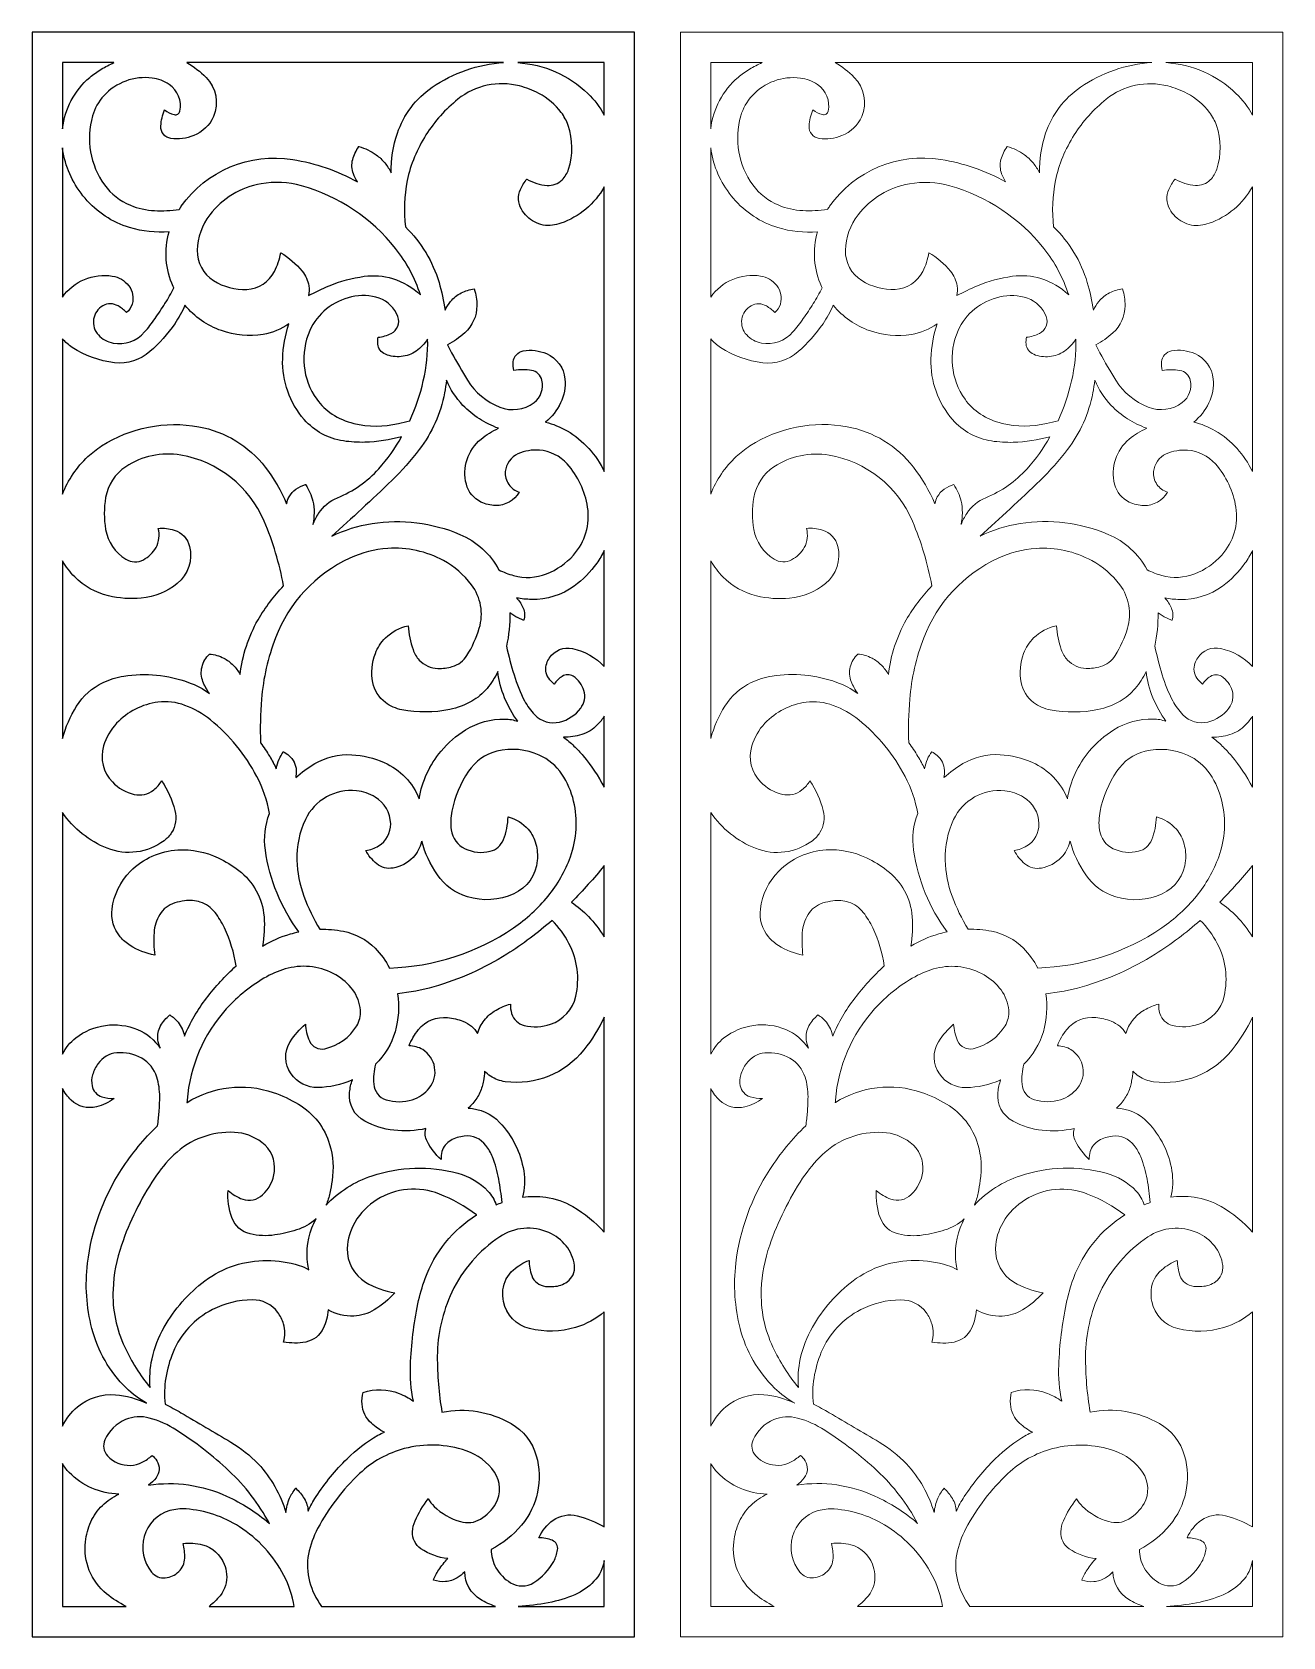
# Model space of a CAD drawing. Header units: centimetres. Extents: x -9.6 to 9.9, y -11.5 to 13.6.
import ezdxf

# ---------------------------------------------------------------- set-up
doc = ezdxf.new("R2010")
doc.units = ezdxf.units.CM
doc.header["$MEASUREMENT"] = 0

msp = doc.modelspace()

# ---------------------------------------------------------------- linework, layer by layer
at = {"color": 177}
for points, knots in [([(-9.62148, 13.58709), (-9.62148, 13.58709), (-0.19503, 13.5871), (-0.19503, 13.5871), (-0.19503, 13.5871), (-0.19503, 13.5871), (-0.19503, -11.51082), (-0.19503, -11.51082), (-0.19503, -11.51082), (-0.19503, -11.51082), (-9.62147, -11.51082), (-9.62147, -11.51082), (-9.62147, -11.51082), (-9.62147, -11.51082), (-9.62147, 13.5871), (-9.62147, 13.5871), (-9.62147, 13.5871), (-9.62147, 13.5871), (-9.62148, 13.58709), (-9.62148, 13.58709)], [0, 0, 0, 0, 0.16666667, 0.16666667, 0.16666667, 0.16666667, 0.33333333, 0.33333333, 0.33333333, 0.33333333, 0.5, 0.5, 0.5, 0.5, 0.66666667, 0.66666667, 0.66666667, 0.66666667, 1, 1, 1, 1]), ([(-9.14596, 12.07685), (-9.14596, 12.07685), (-9.14596, 13.10967), (-9.14596, 13.10967), (-9.14596, 13.10967), (-9.14596, 13.10967), (-8.34159, 13.10967), (-8.34159, 13.10967), (-8.34159, 13.10967), (-8.40926, 13.07955), (-8.47506, 13.04544), (-8.53868, 13.00752), (-8.53868, 13.00752), (-8.60234, 12.96955), (-8.66278, 12.92644), (-8.71939, 12.87859), (-8.71939, 12.87859), (-8.95754, 12.67452), (-9.10986, 12.38833), (-9.14596, 12.07679), (-9.14596, 12.07679), (-9.14596, 12.07679), (-9.14596, 12.07685), (-9.14596, 12.07685)], [0, 0, 0, 0, 0.14285714, 0.14285714, 0.14285714, 0.14285714, 0.28571429, 0.28571429, 0.28571429, 0.28571429, 0.42857143, 0.42857143, 0.42857143, 0.42857143, 0.57142857, 0.57142857, 0.57142857, 0.57142857, 0.71428571, 0.71428571, 0.71428571, 0.71428571, 1, 1, 1, 1]), ([(-2.24485, 13.10967), (-2.64587, 13.08524), (-3.03249, 12.95214), (-3.36349, 12.72444), (-3.36349, 12.72444), (-3.61787, 12.54945), (-3.80847, 12.29677), (-3.90675, 12.00406), (-3.90675, 12.00406), (-3.97356, 11.80506), (-4.00597, 11.59619), (-4.00258, 11.3863), (-4.00258, 11.3863), (-4.03061, 11.44106), (-4.06438, 11.49265), (-4.10333, 11.54027), (-4.10333, 11.54027), (-4.14232, 11.58792), (-4.18707, 11.63054), (-4.23658, 11.66716), (-4.23658, 11.66716), (-4.31876, 11.72592), (-4.41049, 11.76996), (-4.50774, 11.79732), (-4.50774, 11.79732), (-4.55289, 11.73653), (-4.58601, 11.66771), (-4.60535, 11.5945), (-4.60535, 11.5945), (-4.62495, 11.52026), (-4.6215, 11.44185), (-4.59546, 11.36963), (-4.59546, 11.36963), (-4.57968, 11.32591), (-4.55849, 11.28435), (-4.53238, 11.2459), (-4.53238, 11.2459), (-4.84722, 11.41966), (-5.18962, 11.53764), (-5.54467, 11.59466), (-5.54467, 11.59466), (-6.21777, 11.70262), (-6.89321, 11.41935), (-7.28725, 10.86308), (-7.28725, 10.86308), (-7.2987, 10.84636), (-7.30982, 10.82943), (-7.32063, 10.81228), (-7.32063, 10.81228), (-7.44814, 10.79462), (-7.57705, 10.78896), (-7.70561, 10.79536), (-7.70561, 10.79536), (-7.83479, 10.80179), (-7.96201, 10.8298), (-8.08196, 10.87821), (-8.08196, 10.87821), (-8.24458, 10.9438), (-8.38534, 11.0542), (-8.48784, 11.19647), (-8.48784, 11.19647), (-8.71237, 11.50808), (-8.78177, 11.90569), (-8.67637, 12.27503), (-8.67637, 12.27503), (-8.64279, 12.39265), (-8.5823, 12.50091), (-8.49975, 12.59119), (-8.49975, 12.59119), (-8.30793, 12.80105), (-8.02563, 12.90431), (-7.74364, 12.86801), (-7.74364, 12.86801), (-7.64813, 12.85569), (-7.55681, 12.82117), (-7.47702, 12.76727), (-7.47702, 12.76727), (-7.34145, 12.6757), (-7.27513, 12.51074), (-7.30935, 12.35077), (-7.30935, 12.35077), (-7.31345, 12.33158), (-7.32525, 12.31492), (-7.34199, 12.3047), (-7.34199, 12.3047), (-7.35873, 12.29448), (-7.37905, 12.29162), (-7.39798, 12.29674), (-7.39798, 12.29674), (-7.45242, 12.31152), (-7.50356, 12.33656), (-7.5486, 12.37051), (-7.5486, 12.37051), (-7.58169, 12.28986), (-7.60152, 12.20442), (-7.60734, 12.11744), (-7.60734, 12.11744), (-7.61375, 12.02093), (-7.54428, 11.93607), (-7.44838, 11.92353), (-7.44838, 11.92353), (-7.32815, 11.90773), (-7.20593, 11.92319), (-7.09342, 11.96843), (-7.09342, 11.96843), (-6.95537, 12.02385), (-6.84427, 12.13059), (-6.78345, 12.26635), (-6.78345, 12.26635), (-6.69542, 12.47566), (-6.74144, 12.71715), (-6.90052, 12.87918), (-6.90052, 12.87918), (-6.98898, 12.96933), (-7.08939, 13.04688), (-7.19898, 13.10967), (-7.19898, 13.10967), (-7.19898, 13.10967), (-2.24485, 13.10967), (-2.24485, 13.10967)], [0, 0, 0, 0, 0.03225806, 0.03225806, 0.03225806, 0.03225806, 0.06451613, 0.06451613, 0.06451613, 0.06451613, 0.09677419, 0.09677419, 0.09677419, 0.09677419, 0.12903226, 0.12903226, 0.12903226, 0.12903226, 0.16129032, 0.16129032, 0.16129032, 0.16129032, 0.19354839, 0.19354839, 0.19354839, 0.19354839, 0.22580645, 0.22580645, 0.22580645, 0.22580645, 0.25806452, 0.25806452, 0.25806452, 0.25806452, 0.29032258, 0.29032258, 0.29032258, 0.29032258, 0.32258065, 0.32258065, 0.32258065, 0.32258065, 0.35483871, 0.35483871, 0.35483871, 0.35483871, 0.38709677, 0.38709677, 0.38709677, 0.38709677, 0.41935484, 0.41935484, 0.41935484, 0.41935484, 0.4516129, 0.4516129, 0.4516129, 0.4516129, 0.48387097, 0.48387097, 0.48387097, 0.48387097, 0.51612903, 0.51612903, 0.51612903, 0.51612903, 0.5483871, 0.5483871, 0.5483871, 0.5483871, 0.58064516, 0.58064516, 0.58064516, 0.58064516, 0.61290323, 0.61290323, 0.61290323, 0.61290323, 0.64516129, 0.64516129, 0.64516129, 0.64516129, 0.67741935, 0.67741935, 0.67741935, 0.67741935, 0.70967742, 0.70967742, 0.70967742, 0.70967742, 0.74193548, 0.74193548, 0.74193548, 0.74193548, 0.77419355, 0.77419355, 0.77419355, 0.77419355, 0.80645161, 0.80645161, 0.80645161, 0.80645161, 0.83870968, 0.83870968, 0.83870968, 0.83870968, 0.87096774, 0.87096774, 0.87096774, 0.87096774, 0.90322581, 0.90322581, 0.90322581, 0.90322581, 0.93548387, 0.93548387, 0.93548387, 0.93548387, 1, 1, 1, 1]), ([(-2.02432, 13.10967), (-2.02432, 13.10967), (-0.67057, 13.10967), (-0.67057, 13.10967), (-0.67057, 13.10967), (-0.67057, 13.10967), (-0.67057, 12.28655), (-0.67057, 12.28655), (-0.67057, 12.28655), (-0.73831, 12.41357), (-0.82568, 12.52905), (-0.92952, 12.62876), (-0.92952, 12.62876), (-1.22614, 12.91358), (-1.61387, 13.08397), (-2.02428, 13.10967), (-2.02428, 13.10967), (-2.02428, 13.10967), (-2.02432, 13.10967), (-2.02432, 13.10967)], [0, 0, 0, 0, 0.16666667, 0.16666667, 0.16666667, 0.16666667, 0.33333333, 0.33333333, 0.33333333, 0.33333333, 0.5, 0.5, 0.5, 0.5, 0.66666667, 0.66666667, 0.66666667, 0.66666667, 1, 1, 1, 1]), ([(-0.67074, 6.71351), (-0.79588, 6.98014), (-0.99855, 7.2026), (-1.25243, 7.35189), (-1.25243, 7.35189), (-1.35793, 7.41251), (-1.47127, 7.45824), (-1.5893, 7.48781), (-1.5893, 7.48781), (-1.48973, 7.56912), (-1.40907, 7.67107), (-1.35286, 7.78667), (-1.35286, 7.78667), (-1.29624, 7.90311), (-1.27283, 8.03283), (-1.2852, 8.16171), (-1.2852, 8.16171), (-1.30199, 8.33622), (-1.41182, 8.48787), (-1.57249, 8.55804), (-1.57249, 8.55804), (-1.68722, 8.60823), (-1.81416, 8.62338), (-1.93748, 8.60156), (-1.93748, 8.60156), (-2.02319, 8.58637), (-2.08758, 8.51499), (-2.09375, 8.42816), (-2.09375, 8.42816), (-2.09696, 8.383), (-2.09335, 8.33762), (-2.08302, 8.29353), (-2.08302, 8.29353), (-1.99226, 8.31114), (-1.89901, 8.312), (-1.80794, 8.29607), (-1.80794, 8.29607), (-1.72752, 8.28203), (-1.6632, 8.22128), (-1.64448, 8.14181), (-1.64448, 8.14181), (-1.61379, 8.01158), (-1.6628, 7.87536), (-1.76933, 7.79438), (-1.76933, 7.79438), (-1.92248, 7.67798), (-2.12559, 7.65033), (-2.30435, 7.72137), (-2.30435, 7.72137), (-2.51261, 7.80415), (-2.689, 7.95151), (-2.8076, 8.14166), (-2.8076, 8.14166), (-2.89575, 8.28301), (-2.97968, 8.42694), (-3.05927, 8.57328), (-3.05927, 8.57328), (-3.08127, 8.61371), (-3.10215, 8.65473), (-3.12188, 8.6963), (-3.12188, 8.6963), (-3.02484, 8.74661), (-2.9347, 8.80918), (-2.85364, 8.88252), (-2.85364, 8.88252), (-2.73308, 8.99163), (-2.66408, 9.14638), (-2.66362, 9.30899), (-2.66362, 9.30899), (-2.66335, 9.39739), (-2.67668, 9.48526), (-2.70316, 9.56959), (-2.70316, 9.56959), (-2.77454, 9.56144), (-2.84394, 9.54088), (-2.90825, 9.50883), (-2.90825, 9.50883), (-2.97284, 9.47663), (-3.02958, 9.43072), (-3.07451, 9.37425), (-3.07451, 9.37425), (-3.10828, 9.33182), (-3.13687, 9.28554), (-3.15973, 9.23637), (-3.15973, 9.23637), (-3.18077, 9.38389), (-3.21283, 9.52961), (-3.25565, 9.67235), (-3.25565, 9.67235), (-3.35454, 10.00198), (-3.53554, 10.30092), (-3.78185, 10.54127), (-3.78185, 10.54127), (-3.80985, 10.78252), (-3.8001, 11.02673), (-3.75296, 11.26499), (-3.75296, 11.26499), (-3.69943, 11.51876), (-3.59982, 11.76065), (-3.45916, 11.97855), (-3.45916, 11.97855), (-3.32487, 12.19188), (-3.15569, 12.38123), (-2.95878, 12.5386), (-2.95878, 12.5386), (-2.6886, 12.75459), (-2.33237, 12.83113), (-1.99726, 12.74547), (-1.99726, 12.74547), (-1.89158, 12.71845), (-1.78944, 12.67904), (-1.693, 12.62809), (-1.693, 12.62809), (-1.5557, 12.55563), (-1.43605, 12.45371), (-1.34264, 12.3297), (-1.34264, 12.3297), (-1.29659, 12.26857), (-1.26047, 12.20053), (-1.23561, 12.12813), (-1.23561, 12.12813), (-1.15952, 11.90653), (-1.15733, 11.66609), (-1.22928, 11.4431), (-1.22928, 11.4431), (-1.24955, 11.38031), (-1.28436, 11.32316), (-1.33083, 11.27632), (-1.33083, 11.27632), (-1.39175, 11.21491), (-1.47636, 11.18291), (-1.56268, 11.18858), (-1.56268, 11.18858), (-1.67472, 11.19593), (-1.78345, 11.22986), (-1.87981, 11.28751), (-1.87981, 11.28751), (-1.92155, 11.23832), (-1.95589, 11.18333), (-1.98176, 11.12423), (-1.98176, 11.12423), (-2.02507, 11.02526), (-2.0192, 10.91176), (-1.96583, 10.81783), (-1.96583, 10.81783), (-1.91793, 10.73353), (-1.84748, 10.66432), (-1.76232, 10.61797), (-1.76232, 10.61797), (-1.6767, 10.57136), (-1.5786, 10.55303), (-1.48193, 10.56561), (-1.48193, 10.56561), (-1.43744, 10.57141), (-1.39366, 10.58175), (-1.35128, 10.5965), (-1.35128, 10.5965), (-1.0621, 10.69712), (-0.82001, 10.90017), (-0.67074, 11.16751), (-0.67074, 11.16751), (-0.67074, 11.16751), (-0.67074, 6.71351), (-0.67074, 6.71351)], [0, 0, 0, 0, 0.02380952, 0.02380952, 0.02380952, 0.02380952, 0.04761905, 0.04761905, 0.04761905, 0.04761905, 0.07142857, 0.07142857, 0.07142857, 0.07142857, 0.0952381, 0.0952381, 0.0952381, 0.0952381, 0.11904762, 0.11904762, 0.11904762, 0.11904762, 0.14285714, 0.14285714, 0.14285714, 0.14285714, 0.16666667, 0.16666667, 0.16666667, 0.16666667, 0.19047619, 0.19047619, 0.19047619, 0.19047619, 0.21428571, 0.21428571, 0.21428571, 0.21428571, 0.23809524, 0.23809524, 0.23809524, 0.23809524, 0.26190476, 0.26190476, 0.26190476, 0.26190476, 0.28571429, 0.28571429, 0.28571429, 0.28571429, 0.30952381, 0.30952381, 0.30952381, 0.30952381, 0.33333333, 0.33333333, 0.33333333, 0.33333333, 0.35714286, 0.35714286, 0.35714286, 0.35714286, 0.38095238, 0.38095238, 0.38095238, 0.38095238, 0.4047619, 0.4047619, 0.4047619, 0.4047619, 0.42857143, 0.42857143, 0.42857143, 0.42857143, 0.45238095, 0.45238095, 0.45238095, 0.45238095, 0.47619048, 0.47619048, 0.47619048, 0.47619048, 0.5, 0.5, 0.5, 0.5, 0.52380952, 0.52380952, 0.52380952, 0.52380952, 0.54761905, 0.54761905, 0.54761905, 0.54761905, 0.57142857, 0.57142857, 0.57142857, 0.57142857, 0.5952381, 0.5952381, 0.5952381, 0.5952381, 0.61904762, 0.61904762, 0.61904762, 0.61904762, 0.64285714, 0.64285714, 0.64285714, 0.64285714, 0.66666667, 0.66666667, 0.66666667, 0.66666667, 0.69047619, 0.69047619, 0.69047619, 0.69047619, 0.71428571, 0.71428571, 0.71428571, 0.71428571, 0.73809524, 0.73809524, 0.73809524, 0.73809524, 0.76190476, 0.76190476, 0.76190476, 0.76190476, 0.78571429, 0.78571429, 0.78571429, 0.78571429, 0.80952381, 0.80952381, 0.80952381, 0.80952381, 0.83333333, 0.83333333, 0.83333333, 0.83333333, 0.85714286, 0.85714286, 0.85714286, 0.85714286, 0.88095238, 0.88095238, 0.88095238, 0.88095238, 0.9047619, 0.9047619, 0.9047619, 0.9047619, 0.92857143, 0.92857143, 0.92857143, 0.92857143, 0.95238095, 0.95238095, 0.95238095, 0.95238095, 1, 1, 1, 1]), ([(-9.14596, 9.44173), (-9.14596, 9.44173), (-9.14596, 11.77657), (-9.14596, 11.77657), (-9.14596, 11.77657), (-9.14309, 11.75221), (-9.1396, 11.72792), (-9.13552, 11.70373), (-9.13552, 11.70373), (-9.08661, 11.43913), (-8.96854, 11.19232), (-8.79317, 10.98823), (-8.79317, 10.98823), (-8.60937, 10.77115), (-8.36705, 10.61169), (-8.09494, 10.52884), (-8.09494, 10.52884), (-7.89425, 10.47068), (-7.68486, 10.44877), (-7.47648, 10.46415), (-7.47648, 10.46415), (-7.55755, 10.18009), (-7.53581, 9.87671), (-7.41493, 9.60716), (-7.41493, 9.60716), (-7.41171, 9.60019), (-7.40845, 9.59324), (-7.40514, 9.58631), (-7.40514, 9.58631), (-7.44588, 9.50178), (-7.49168, 9.41977), (-7.54229, 9.34075), (-7.54229, 9.34075), (-7.59286, 9.26179), (-7.6449, 9.18379), (-7.69842, 9.10679), (-7.69842, 9.10679), (-7.74899, 9.03413), (-7.80332, 8.96411), (-7.86114, 8.89707), (-7.86114, 8.89707), (-7.9829, 8.75581), (-8.17086, 8.69006), (-8.35416, 8.72443), (-8.35416, 8.72443), (-8.44195, 8.7409), (-8.52227, 8.78491), (-8.58342, 8.85002), (-8.58342, 8.85002), (-8.6452, 8.91566), (-8.67335, 9.00609), (-8.65974, 9.09521), (-8.65974, 9.09521), (-8.64613, 9.18433), (-8.59175, 9.26253), (-8.51319, 9.30675), (-8.51319, 9.30675), (-8.43921, 9.34831), (-8.34866, 9.34751), (-8.27539, 9.30471), (-8.27539, 9.30471), (-8.22754, 9.27675), (-8.18372, 9.24236), (-8.1452, 9.20251), (-8.1452, 9.20251), (-8.1027, 9.23607), (-8.07162, 9.28192), (-8.0562, 9.33384), (-8.0562, 9.33384), (-8.02618, 9.43372), (-8.0467, 9.54187), (-8.11132, 9.62374), (-8.11132, 9.62374), (-8.17448, 9.70378), (-8.26566, 9.75677), (-8.36648, 9.77199), (-8.36648, 9.77199), (-8.51386, 9.79422), (-8.66445, 9.77583), (-8.80213, 9.71873), (-8.80213, 9.71873), (-8.94095, 9.66126), (-9.06027, 9.56514), (-9.14596, 9.44174), (-9.14596, 9.44174), (-9.14596, 9.44174), (-9.14596, 9.44173), (-9.14596, 9.44173)], [0, 0, 0, 0, 0.04347826, 0.04347826, 0.04347826, 0.04347826, 0.08695652, 0.08695652, 0.08695652, 0.08695652, 0.13043478, 0.13043478, 0.13043478, 0.13043478, 0.17391304, 0.17391304, 0.17391304, 0.17391304, 0.2173913, 0.2173913, 0.2173913, 0.2173913, 0.26086957, 0.26086957, 0.26086957, 0.26086957, 0.30434783, 0.30434783, 0.30434783, 0.30434783, 0.34782609, 0.34782609, 0.34782609, 0.34782609, 0.39130435, 0.39130435, 0.39130435, 0.39130435, 0.43478261, 0.43478261, 0.43478261, 0.43478261, 0.47826087, 0.47826087, 0.47826087, 0.47826087, 0.52173913, 0.52173913, 0.52173913, 0.52173913, 0.56521739, 0.56521739, 0.56521739, 0.56521739, 0.60869565, 0.60869565, 0.60869565, 0.60869565, 0.65217391, 0.65217391, 0.65217391, 0.65217391, 0.69565217, 0.69565217, 0.69565217, 0.69565217, 0.73913043, 0.73913043, 0.73913043, 0.73913043, 0.7826087, 0.7826087, 0.7826087, 0.7826087, 0.82608696, 0.82608696, 0.82608696, 0.82608696, 0.86956522, 0.86956522, 0.86956522, 0.86956522, 0.91304348, 0.91304348, 0.91304348, 0.91304348, 1, 1, 1, 1]), ([(-5.29529, 9.4653), (-5.28554, 9.51515), (-5.28422, 9.56627), (-5.29141, 9.61655), (-5.29141, 9.61655), (-5.30472, 9.70183), (-5.34076, 9.78191), (-5.39579, 9.84841), (-5.39579, 9.84841), (-5.49055, 9.96292), (-5.60433, 10.06019), (-5.73221, 10.13593), (-5.73221, 10.13593), (-5.74994, 10.03426), (-5.78272, 9.93575), (-5.82942, 9.84371), (-5.82942, 9.84371), (-5.91235, 9.6802), (-6.07662, 9.5735), (-6.25972, 9.56403), (-6.25972, 9.56403), (-6.44386, 9.55452), (-6.62655, 9.602), (-6.78281, 9.69989), (-6.78281, 9.69989), (-6.94616, 9.8022), (-7.04331, 9.98344), (-7.03827, 10.17613), (-7.03827, 10.17613), (-7.03301, 10.37652), (-6.96437, 10.57018), (-6.84233, 10.72921), (-6.84233, 10.72921), (-6.64484, 10.98658), (-6.35729, 11.16005), (-6.03753, 11.21487), (-6.03753, 11.21487), (-5.82719, 11.25093), (-5.61137, 11.23978), (-5.40586, 11.18226), (-5.40586, 11.18226), (-4.82503, 11.0197), (-4.31029, 10.67722), (-3.93582, 10.20439), (-3.93582, 10.20439), (-3.76353, 9.98684), (-3.63164, 9.74004), (-3.54649, 9.47591), (-3.54649, 9.47591), (-3.6696, 9.59433), (-3.81856, 9.6824), (-3.98166, 9.73317), (-3.98166, 9.73317), (-4.12544, 9.776), (-4.27664, 9.78769), (-4.42529, 9.76746), (-4.42529, 9.76746), (-4.61406, 9.74176), (-4.79863, 9.69158), (-4.97441, 9.61812), (-4.97441, 9.61812), (-5.08378, 9.57242), (-5.19086, 9.52142), (-5.29527, 9.4653), (-5.29527, 9.4653), (-5.29527, 9.4653), (-5.29529, 9.4653), (-5.29529, 9.4653)], [0, 0, 0, 0, 0.05555556, 0.05555556, 0.05555556, 0.05555556, 0.11111111, 0.11111111, 0.11111111, 0.11111111, 0.16666667, 0.16666667, 0.16666667, 0.16666667, 0.22222222, 0.22222222, 0.22222222, 0.22222222, 0.27777778, 0.27777778, 0.27777778, 0.27777778, 0.33333333, 0.33333333, 0.33333333, 0.33333333, 0.38888889, 0.38888889, 0.38888889, 0.38888889, 0.44444444, 0.44444444, 0.44444444, 0.44444444, 0.5, 0.5, 0.5, 0.5, 0.55555556, 0.55555556, 0.55555556, 0.55555556, 0.61111111, 0.61111111, 0.61111111, 0.61111111, 0.66666667, 0.66666667, 0.66666667, 0.66666667, 0.72222222, 0.72222222, 0.72222222, 0.72222222, 0.77777778, 0.77777778, 0.77777778, 0.77777778, 0.83333333, 0.83333333, 0.83333333, 0.83333333, 0.88888889, 0.88888889, 0.88888889, 0.88888889, 1, 1, 1, 1]), ([(-9.14596, 6.36174), (-9.14596, 6.36174), (-9.14596, 8.79054), (-9.14596, 8.79054), (-9.14596, 8.79054), (-9.10126, 8.73875), (-9.04964, 8.69339), (-8.99254, 8.65572), (-8.99254, 8.65572), (-8.79457, 8.52512), (-8.56869, 8.44309), (-8.33305, 8.41627), (-8.33305, 8.41627), (-8.13125, 8.39332), (-7.92932, 8.45687), (-7.77712, 8.59136), (-7.77712, 8.59136), (-7.63098, 8.72046), (-7.50098, 8.86669), (-7.38986, 9.02694), (-7.38986, 9.02694), (-7.32733, 9.11711), (-7.27395, 9.21328), (-7.23049, 9.31405), (-7.23049, 9.31405), (-7.07962, 9.13306), (-6.88281, 8.99617), (-6.66061, 8.91776), (-6.66061, 8.91776), (-6.45079, 8.84438), (-6.22614, 8.82423), (-6.00662, 8.85915), (-6.00662, 8.85915), (-5.86161, 8.88221), (-5.72409, 8.93892), (-5.60499, 9.02478), (-5.60499, 9.02478), (-5.66261, 8.84778), (-5.69496, 8.6636), (-5.70109, 8.47755), (-5.70109, 8.47755), (-5.71252, 8.12933), (-5.59178, 7.78992), (-5.36284, 7.52729), (-5.36284, 7.52729), (-5.20542, 7.3467), (-4.98902, 7.22805), (-4.75209, 7.19258), (-4.75209, 7.19258), (-4.64045, 7.17585), (-4.52759, 7.16888), (-4.41475, 7.17175), (-4.41475, 7.17175), (-4.22046, 7.17761), (-4.02762, 7.20669), (-3.84026, 7.25839), (-3.84026, 7.25839), (-3.94065, 7.07902), (-4.06074, 6.91135), (-4.19824, 6.75854), (-4.19824, 6.75854), (-4.37663, 6.5603), (-4.59748, 6.40474), (-4.8442, 6.30349), (-4.8442, 6.30349), (-4.96534, 6.25377), (-5.06854, 6.16861), (-5.1403, 6.05908), (-5.1403, 6.05908), (-5.17589, 6.00477), (-5.2058, 5.94697), (-5.22958, 5.88655), (-5.22958, 5.88655), (-5.21719, 5.94698), (-5.2105, 6.00843), (-5.20958, 6.07011), (-5.20958, 6.07011), (-5.20866, 6.1319), (-5.21538, 6.19355), (-5.22958, 6.25368), (-5.22958, 6.25368), (-5.25176, 6.34553), (-5.29089, 6.43238), (-5.34501, 6.50982), (-5.34501, 6.50982), (-5.39776, 6.49451), (-5.44773, 6.47095), (-5.4931, 6.43999), (-5.4931, 6.43999), (-5.53889, 6.40873), (-5.57612, 6.36656), (-5.60146, 6.31724), (-5.60146, 6.31724), (-5.6187, 6.28368), (-5.63127, 6.24791), (-5.63882, 6.21093), (-5.63882, 6.21093), (-5.72615, 6.41503), (-5.83904, 6.60717), (-5.97483, 6.7828), (-5.97483, 6.7828), (-6.23139, 7.1146), (-6.60117, 7.33984), (-7.01372, 7.41538), (-7.01372, 7.41538), (-7.54032, 7.5118), (-8.08353, 7.40437), (-8.5336, 7.11448), (-8.5336, 7.11448), (-8.61044, 7.065), (-8.68288, 7.00904), (-8.75016, 6.94719), (-8.75016, 6.94719), (-8.92331, 6.78329), (-9.0584, 6.58351), (-9.14596, 6.36175), (-9.14596, 6.36175), (-9.14596, 6.36175), (-9.14596, 6.36174), (-9.14596, 6.36174)], [0, 0, 0, 0, 0.03225806, 0.03225806, 0.03225806, 0.03225806, 0.06451613, 0.06451613, 0.06451613, 0.06451613, 0.09677419, 0.09677419, 0.09677419, 0.09677419, 0.12903226, 0.12903226, 0.12903226, 0.12903226, 0.16129032, 0.16129032, 0.16129032, 0.16129032, 0.19354839, 0.19354839, 0.19354839, 0.19354839, 0.22580645, 0.22580645, 0.22580645, 0.22580645, 0.25806452, 0.25806452, 0.25806452, 0.25806452, 0.29032258, 0.29032258, 0.29032258, 0.29032258, 0.32258065, 0.32258065, 0.32258065, 0.32258065, 0.35483871, 0.35483871, 0.35483871, 0.35483871, 0.38709677, 0.38709677, 0.38709677, 0.38709677, 0.41935484, 0.41935484, 0.41935484, 0.41935484, 0.4516129, 0.4516129, 0.4516129, 0.4516129, 0.48387097, 0.48387097, 0.48387097, 0.48387097, 0.51612903, 0.51612903, 0.51612903, 0.51612903, 0.5483871, 0.5483871, 0.5483871, 0.5483871, 0.58064516, 0.58064516, 0.58064516, 0.58064516, 0.61290323, 0.61290323, 0.61290323, 0.61290323, 0.64516129, 0.64516129, 0.64516129, 0.64516129, 0.67741935, 0.67741935, 0.67741935, 0.67741935, 0.70967742, 0.70967742, 0.70967742, 0.70967742, 0.74193548, 0.74193548, 0.74193548, 0.74193548, 0.77419355, 0.77419355, 0.77419355, 0.77419355, 0.80645161, 0.80645161, 0.80645161, 0.80645161, 0.83870968, 0.83870968, 0.83870968, 0.83870968, 0.87096774, 0.87096774, 0.87096774, 0.87096774, 0.90322581, 0.90322581, 0.90322581, 0.90322581, 0.93548387, 0.93548387, 0.93548387, 0.93548387, 1, 1, 1, 1]), ([(-3.71311, 7.50874), (-3.77235, 7.49384), (-3.83171, 7.47946), (-3.89121, 7.46561), (-3.89121, 7.46561), (-4.12061, 7.41218), (-4.35943, 7.41308), (-4.58845, 7.46818), (-4.58845, 7.46818), (-4.70884, 7.49716), (-4.82347, 7.54641), (-4.92737, 7.61378), (-4.92737, 7.61378), (-5.0216, 7.67483), (-5.10343, 7.75322), (-5.16847, 7.84474), (-5.16847, 7.84474), (-5.39143, 8.15835), (-5.43261, 8.56659), (-5.27716, 8.91858), (-5.27716, 8.91858), (-5.21869, 9.05091), (-5.12891, 9.16709), (-5.01562, 9.25707), (-5.01562, 9.25707), (-4.90086, 9.34828), (-4.76717, 9.41281), (-4.62437, 9.44597), (-4.62437, 9.44597), (-4.48053, 9.47937), (-4.33013, 9.47161), (-4.19048, 9.42362), (-4.19048, 9.42362), (-4.05484, 9.37702), (-3.94745, 9.27151), (-3.89833, 9.13675), (-3.89833, 9.13675), (-3.86139, 9.03551), (-3.90683, 8.92258), (-4.00351, 8.87493), (-4.00351, 8.87493), (-4.06726, 8.84354), (-4.13576, 8.82284), (-4.20624, 8.81366), (-4.20624, 8.81366), (-4.21423, 8.77942), (-4.21671, 8.74413), (-4.2136, 8.70911), (-4.2136, 8.70911), (-4.20716, 8.63686), (-4.16057, 8.57445), (-4.0931, 8.54782), (-4.0931, 8.54782), (-4.01489, 8.51692), (-3.93052, 8.50494), (-3.8468, 8.51285), (-3.8468, 8.51285), (-3.76284, 8.52078), (-3.68241, 8.55025), (-3.61322, 8.59846), (-3.61322, 8.59846), (-3.57733, 8.62351), (-3.54418, 8.65225), (-3.51429, 8.6842), (-3.51429, 8.6842), (-3.48443, 8.71614), (-3.4573, 8.75051), (-3.43318, 8.78697), (-3.43318, 8.78697), (-3.42896, 8.56674), (-3.45185, 8.34677), (-3.5013, 8.13212), (-3.5013, 8.13212), (-3.55069, 7.91773), (-3.62167, 7.70884), (-3.71311, 7.50874)], [0, 0, 0, 0, 0.05, 0.05, 0.05, 0.05, 0.1, 0.1, 0.1, 0.1, 0.15, 0.15, 0.15, 0.15, 0.2, 0.2, 0.2, 0.2, 0.25, 0.25, 0.25, 0.25, 0.3, 0.3, 0.3, 0.3, 0.35, 0.35, 0.35, 0.35, 0.4, 0.4, 0.4, 0.4, 0.45, 0.45, 0.45, 0.45, 0.5, 0.5, 0.5, 0.5, 0.55, 0.55, 0.55, 0.55, 0.6, 0.6, 0.6, 0.6, 0.65, 0.65, 0.65, 0.65, 0.7, 0.7, 0.7, 0.7, 0.75, 0.75, 0.75, 0.75, 0.8, 0.8, 0.8, 0.8, 0.85, 0.85, 0.85, 0.85, 0.9, 0.9, 0.9, 0.9, 1, 1, 1, 1]), ([(-2.31937, 5.17746), (-2.45355, 5.42669), (-2.66873, 5.62248), (-2.92953, 5.73249), (-2.92953, 5.73249), (-3.36297, 5.91533), (-3.83846, 5.97403), (-4.30333, 5.90196), (-4.30333, 5.90196), (-4.52233, 5.86815), (-4.73481, 5.80111), (-4.93356, 5.70311), (-4.93356, 5.70311), (-4.77571, 5.84498), (-4.61887, 5.98796), (-4.46302, 6.13203), (-4.46302, 6.13203), (-4.30474, 6.27822), (-4.14806, 6.42613), (-3.993, 6.57573), (-3.993, 6.57573), (-3.83772, 6.72556), (-3.69414, 6.88702), (-3.5635, 7.05876), (-3.5635, 7.05876), (-3.36544, 7.31911), (-3.23039, 7.62166), (-3.16891, 7.94296), (-3.16891, 7.94296), (-3.15627, 8.00903), (-3.14591, 8.07552), (-3.13788, 8.14231), (-3.13788, 8.14231), (-3.07664, 7.99711), (-2.99011, 7.86401), (-2.88226, 7.74912), (-2.88226, 7.74912), (-2.80518, 7.66868), (-2.71841, 7.59817), (-2.6239, 7.53917), (-2.6239, 7.53917), (-2.52955, 7.48028), (-2.42985, 7.43047), (-2.32609, 7.3904), (-2.32609, 7.3904), (-2.42409, 7.34727), (-2.51569, 7.29091), (-2.59835, 7.22286), (-2.59835, 7.22286), (-2.80589, 7.05191), (-2.89553, 6.77643), (-2.82798, 6.51617), (-2.82798, 6.51617), (-2.7963, 6.39408), (-2.71253, 6.2922), (-2.5988, 6.23762), (-2.5988, 6.23762), (-2.52786, 6.20349), (-2.45046, 6.18499), (-2.37175, 6.18336), (-2.37175, 6.18336), (-2.21946, 6.18024), (-2.07752, 6.25971), (-2.00077, 6.39128), (-2.00077, 6.39128), (-2.06733, 6.41377), (-2.12501, 6.45692), (-2.16539, 6.51441), (-2.16539, 6.51441), (-2.20601, 6.57225), (-2.22474, 6.6427), (-2.21823, 6.71308), (-2.21823, 6.71308), (-2.20706, 6.83412), (-2.13161, 6.93989), (-2.02086, 6.99), (-2.02086, 6.99), (-1.91595, 7.03743), (-1.80074, 7.05768), (-1.68594, 7.04892), (-1.68594, 7.04892), (-1.51855, 7.03606), (-1.3626, 6.9586), (-1.25115, 6.83305), (-1.25115, 6.83305), (-1.0822, 6.64272), (-0.97119, 6.40789), (-0.93126, 6.15654), (-0.93126, 6.15654), (-0.88845, 5.8872), (-0.96914, 5.6127), (-1.15075, 5.40924), (-1.15075, 5.40924), (-1.2667, 5.27922), (-1.41168, 5.17826), (-1.57384, 5.11457), (-1.57384, 5.11457), (-1.73802, 5.05006), (-1.91887, 5.04088), (-2.08877, 5.08836), (-2.08877, 5.08836), (-2.1683, 5.1106), (-2.24554, 5.14045), (-2.31937, 5.17746)], [0, 0, 0, 0, 0.03703704, 0.03703704, 0.03703704, 0.03703704, 0.07407407, 0.07407407, 0.07407407, 0.07407407, 0.11111111, 0.11111111, 0.11111111, 0.11111111, 0.14814815, 0.14814815, 0.14814815, 0.14814815, 0.18518519, 0.18518519, 0.18518519, 0.18518519, 0.22222222, 0.22222222, 0.22222222, 0.22222222, 0.25925926, 0.25925926, 0.25925926, 0.25925926, 0.2962963, 0.2962963, 0.2962963, 0.2962963, 0.33333333, 0.33333333, 0.33333333, 0.33333333, 0.37037037, 0.37037037, 0.37037037, 0.37037037, 0.40740741, 0.40740741, 0.40740741, 0.40740741, 0.44444444, 0.44444444, 0.44444444, 0.44444444, 0.48148148, 0.48148148, 0.48148148, 0.48148148, 0.51851852, 0.51851852, 0.51851852, 0.51851852, 0.55555556, 0.55555556, 0.55555556, 0.55555556, 0.59259259, 0.59259259, 0.59259259, 0.59259259, 0.62962963, 0.62962963, 0.62962963, 0.62962963, 0.66666667, 0.66666667, 0.66666667, 0.66666667, 0.7037037, 0.7037037, 0.7037037, 0.7037037, 0.74074074, 0.74074074, 0.74074074, 0.74074074, 0.77777778, 0.77777778, 0.77777778, 0.77777778, 0.81481481, 0.81481481, 0.81481481, 0.81481481, 0.85185185, 0.85185185, 0.85185185, 0.85185185, 0.88888889, 0.88888889, 0.88888889, 0.88888889, 0.92592593, 0.92592593, 0.92592593, 0.92592593, 1, 1, 1, 1]), ([(-9.14596, 2.53891), (-9.14596, 2.53891), (-9.14596, 5.31571), (-9.14596, 5.31571), (-9.14596, 5.31571), (-9.09268, 5.22514), (-9.02835, 5.14156), (-8.95441, 5.06689), (-8.95441, 5.06689), (-8.81008, 4.92114), (-8.628, 4.81864), (-8.42852, 4.77092), (-8.42852, 4.77092), (-8.26011, 4.73062), (-8.08634, 4.71791), (-7.91387, 4.73329), (-7.91387, 4.73329), (-7.70658, 4.75178), (-7.50983, 4.83248), (-7.34932, 4.96494), (-7.34932, 4.96494), (-7.17932, 5.10527), (-7.10485, 5.33041), (-7.1579, 5.54436), (-7.1579, 5.54436), (-7.18788, 5.6653), (-7.27867, 5.76178), (-7.3976, 5.79891), (-7.3976, 5.79891), (-7.47826, 5.82412), (-7.5631, 5.8329), (-7.6472, 5.82476), (-7.6472, 5.82476), (-7.63471, 5.77479), (-7.63102, 5.72301), (-7.63625, 5.67178), (-7.63625, 5.67178), (-7.64151, 5.62038), (-7.65735, 5.5706), (-7.68277, 5.52563), (-7.68277, 5.52563), (-7.72874, 5.44416), (-7.79748, 5.37782), (-7.88051, 5.33475), (-7.88051, 5.33475), (-7.96741, 5.28967), (-8.07163, 5.29333), (-8.15519, 5.34431), (-8.15519, 5.34431), (-8.32214, 5.44619), (-8.4371, 5.61527), (-8.47059, 5.80796), (-8.47059, 5.80796), (-8.49934, 5.97357), (-8.49935, 6.14295), (-8.47063, 6.30855), (-8.47063, 6.30855), (-8.43659, 6.50494), (-8.32313, 6.67877), (-8.15713, 6.78907), (-8.15713, 6.78907), (-7.90354, 6.95755), (-7.59488, 7.0226), (-7.29484, 6.97096), (-7.29484, 6.97096), (-6.71292, 6.87086), (-6.22151, 6.48127), (-5.99076, 5.93776), (-5.99076, 5.93776), (-5.85312, 5.61342), (-5.75126, 5.27497), (-5.68699, 4.92855), (-5.68699, 4.92855), (-5.8399, 4.7667), (-5.97402, 4.58814), (-6.08685, 4.39619), (-6.08685, 4.39619), (-6.2364, 4.13287), (-6.33135, 3.84223), (-6.36607, 3.54139), (-6.36607, 3.54139), (-6.39728, 3.59391), (-6.43443, 3.64265), (-6.4768, 3.68665), (-6.4768, 3.68665), (-6.51932, 3.73081), (-6.56872, 3.76774), (-6.6231, 3.79601), (-6.6231, 3.79601), (-6.6927, 3.83166), (-6.76857, 3.85331), (-6.8465, 3.85974), (-6.8465, 3.85974), (-6.90327, 3.80532), (-6.94366, 3.73614), (-6.96312, 3.65996), (-6.96312, 3.65996), (-6.9827, 3.58334), (-6.97745, 3.50254), (-6.94813, 3.4291), (-6.94813, 3.4291), (-6.92166, 3.36282), (-6.88756, 3.29987), (-6.8465, 3.24148), (-6.8465, 3.24148), (-6.94646, 3.31605), (-7.05681, 3.37546), (-7.17409, 3.41785), (-7.17409, 3.41785), (-7.49831, 3.53501), (-7.8467, 3.56848), (-8.18729, 3.51511), (-8.18729, 3.51511), (-8.29968, 3.49751), (-8.40885, 3.4635), (-8.51136, 3.41416), (-8.51136, 3.41416), (-8.68086, 3.33256), (-8.82386, 3.20492), (-8.9241, 3.04574), (-8.9241, 3.04574), (-9.02292, 2.88879), (-9.09769, 2.71799), (-9.14596, 2.53891)], [0, 0, 0, 0, 0.03125, 0.03125, 0.03125, 0.03125, 0.0625, 0.0625, 0.0625, 0.0625, 0.09375, 0.09375, 0.09375, 0.09375, 0.125, 0.125, 0.125, 0.125, 0.15625, 0.15625, 0.15625, 0.15625, 0.1875, 0.1875, 0.1875, 0.1875, 0.21875, 0.21875, 0.21875, 0.21875, 0.25, 0.25, 0.25, 0.25, 0.28125, 0.28125, 0.28125, 0.28125, 0.3125, 0.3125, 0.3125, 0.3125, 0.34375, 0.34375, 0.34375, 0.34375, 0.375, 0.375, 0.375, 0.375, 0.40625, 0.40625, 0.40625, 0.40625, 0.4375, 0.4375, 0.4375, 0.4375, 0.46875, 0.46875, 0.46875, 0.46875, 0.5, 0.5, 0.5, 0.5, 0.53125, 0.53125, 0.53125, 0.53125, 0.5625, 0.5625, 0.5625, 0.5625, 0.59375, 0.59375, 0.59375, 0.59375, 0.625, 0.625, 0.625, 0.625, 0.65625, 0.65625, 0.65625, 0.65625, 0.6875, 0.6875, 0.6875, 0.6875, 0.71875, 0.71875, 0.71875, 0.71875, 0.75, 0.75, 0.75, 0.75, 0.78125, 0.78125, 0.78125, 0.78125, 0.8125, 0.8125, 0.8125, 0.8125, 0.84375, 0.84375, 0.84375, 0.84375, 0.875, 0.875, 0.875, 0.875, 0.90625, 0.90625, 0.90625, 0.90625, 0.9375, 0.9375, 0.9375, 0.9375, 1, 1, 1, 1]), ([(-3.56668, 1.59796), (-3.66823, 1.85069), (-3.86436, 2.05363), (-4.11354, 2.16361), (-4.11354, 2.16361), (-4.27404, 2.23445), (-4.44582, 2.2761), (-4.62093, 2.2866), (-4.62093, 2.2866), (-4.8238, 2.29877), (-5.02555, 2.24985), (-5.20029, 2.14607), (-5.20029, 2.14607), (-5.30625, 2.08315), (-5.40572, 2.00991), (-5.49727, 1.92741), (-5.49727, 1.92741), (-5.49043, 1.96455), (-5.48776, 2.00232), (-5.4893, 2.04006), (-5.4893, 2.04006), (-5.49299, 2.12994), (-5.534, 2.21415), (-5.60251, 2.27244), (-5.60251, 2.27244), (-5.62929, 2.29524), (-5.65856, 2.31492), (-5.68976, 2.33114), (-5.68976, 2.33114), (-5.71611, 2.29554), (-5.73847, 2.25715), (-5.75645, 2.21667), (-5.75645, 2.21667), (-5.77728, 2.16839), (-5.79221, 2.11778), (-5.80094, 2.06592), (-5.80094, 2.06592), (-5.83229, 2.13189), (-5.86689, 2.19624), (-5.9046, 2.25878), (-5.9046, 2.25878), (-5.94885, 2.33241), (-5.99667, 2.40382), (-6.04792, 2.47275), (-6.04792, 2.47275), (-6.05599, 2.69992), (-6.05075, 2.92739), (-6.03222, 3.15394), (-6.03222, 3.15394), (-6.00535, 3.48242), (-5.93183, 3.80549), (-5.81393, 4.11325), (-5.81393, 4.11325), (-5.60275, 4.66464), (-5.18452, 5.11219), (-4.64883, 5.36049), (-4.64883, 5.36049), (-4.46271, 5.44674), (-4.26229, 5.49815), (-4.05763, 5.51215), (-4.05763, 5.51215), (-3.75478, 5.53282), (-3.45213, 5.4669), (-3.18527, 5.32221), (-3.18527, 5.32221), (-3.01373, 5.22842), (-2.8641, 5.09905), (-2.7465, 4.94287), (-2.7465, 4.94287), (-2.60023, 4.74868), (-2.55553, 4.49609), (-2.62608, 4.26343), (-2.62608, 4.26343), (-2.67155, 4.11354), (-2.73617, 3.9701), (-2.81828, 3.83673), (-2.81828, 3.83673), (-2.87049, 3.75191), (-2.95301, 3.69003), (-3.04904, 3.66361), (-3.04904, 3.66361), (-3.12148, 3.6437), (-3.1964, 3.63418), (-3.27152, 3.63534), (-3.27152, 3.63534), (-3.38312, 3.63705), (-3.48919, 3.68449), (-3.56492, 3.76648), (-3.56492, 3.76648), (-3.60828, 3.81342), (-3.64135, 3.86895), (-3.66198, 3.92944), (-3.66198, 3.92944), (-3.70312, 4.05), (-3.72869, 4.17536), (-3.73808, 4.3024), (-3.73808, 4.3024), (-3.87253, 4.27422), (-3.9961, 4.20836), (-4.09442, 4.11243), (-4.09442, 4.11243), (-4.16322, 4.04335), (-4.21667, 3.9606), (-4.25133, 3.86947), (-4.25133, 3.86947), (-4.30637, 3.72472), (-4.31972, 3.56753), (-4.28982, 3.41559), (-4.28982, 3.41559), (-4.26527, 3.29078), (-4.19578, 3.17941), (-4.09442, 3.10254), (-4.09442, 3.10254), (-4.01798, 3.04465), (-3.92918, 3.00533), (-3.83493, 2.98766), (-3.83493, 2.98766), (-3.58806, 2.9414), (-3.33471, 2.94278), (-3.08837, 2.99177), (-3.08837, 2.99177), (-2.96679, 3.01595), (-2.85011, 3.06012), (-2.743, 3.12251), (-2.743, 3.12251), (-2.65255, 3.17528), (-2.57185, 3.24316), (-2.50437, 3.32324), (-2.50437, 3.32324), (-2.43713, 3.40304), (-2.38016, 3.49093), (-2.33477, 3.58491), (-2.33477, 3.58491), (-2.31971, 3.44447), (-2.2841, 3.30705), (-2.22905, 3.17698), (-2.22905, 3.17698), (-2.17415, 3.04723), (-2.10545, 2.92381), (-2.0241, 2.80878), (-2.0241, 2.80878), (-2.08812, 2.83069), (-2.1551, 2.84266), (-2.22273, 2.84424), (-2.22273, 2.84424), (-2.44112, 2.84934), (-2.65609, 2.79022), (-2.84112, 2.6741), (-2.84112, 2.6741), (-2.98524, 2.58366), (-3.11432, 2.4713), (-3.22373, 2.341), (-3.22373, 2.341), (-3.4021, 2.12817), (-3.52046, 1.87177), (-3.56668, 1.59796), (-3.56668, 1.59796), (-3.56668, 1.59796), (-3.56668, 1.59796), (-3.56668, 1.59796)], [0, 0, 0, 0, 0.02439024, 0.02439024, 0.02439024, 0.02439024, 0.04878049, 0.04878049, 0.04878049, 0.04878049, 0.07317073, 0.07317073, 0.07317073, 0.07317073, 0.09756098, 0.09756098, 0.09756098, 0.09756098, 0.12195122, 0.12195122, 0.12195122, 0.12195122, 0.14634146, 0.14634146, 0.14634146, 0.14634146, 0.17073171, 0.17073171, 0.17073171, 0.17073171, 0.19512195, 0.19512195, 0.19512195, 0.19512195, 0.2195122, 0.2195122, 0.2195122, 0.2195122, 0.24390244, 0.24390244, 0.24390244, 0.24390244, 0.26829268, 0.26829268, 0.26829268, 0.26829268, 0.29268293, 0.29268293, 0.29268293, 0.29268293, 0.31707317, 0.31707317, 0.31707317, 0.31707317, 0.34146341, 0.34146341, 0.34146341, 0.34146341, 0.36585366, 0.36585366, 0.36585366, 0.36585366, 0.3902439, 0.3902439, 0.3902439, 0.3902439, 0.41463415, 0.41463415, 0.41463415, 0.41463415, 0.43902439, 0.43902439, 0.43902439, 0.43902439, 0.46341463, 0.46341463, 0.46341463, 0.46341463, 0.48780488, 0.48780488, 0.48780488, 0.48780488, 0.51219512, 0.51219512, 0.51219512, 0.51219512, 0.53658537, 0.53658537, 0.53658537, 0.53658537, 0.56097561, 0.56097561, 0.56097561, 0.56097561, 0.58536585, 0.58536585, 0.58536585, 0.58536585, 0.6097561, 0.6097561, 0.6097561, 0.6097561, 0.63414634, 0.63414634, 0.63414634, 0.63414634, 0.65853659, 0.65853659, 0.65853659, 0.65853659, 0.68292683, 0.68292683, 0.68292683, 0.68292683, 0.70731707, 0.70731707, 0.70731707, 0.70731707, 0.73170732, 0.73170732, 0.73170732, 0.73170732, 0.75609756, 0.75609756, 0.75609756, 0.75609756, 0.7804878, 0.7804878, 0.7804878, 0.7804878, 0.80487805, 0.80487805, 0.80487805, 0.80487805, 0.82926829, 0.82926829, 0.82926829, 0.82926829, 0.85365854, 0.85365854, 0.85365854, 0.85365854, 0.87804878, 0.87804878, 0.87804878, 0.87804878, 0.90243902, 0.90243902, 0.90243902, 0.90243902, 0.92682927, 0.92682927, 0.92682927, 0.92682927, 0.95121951, 0.95121951, 0.95121951, 0.95121951, 1, 1, 1, 1]), ([(-0.67074, 5.47899), (-0.67074, 5.47899), (-0.67078, 3.66616), (-0.67078, 3.66616), (-0.67078, 3.66616), (-0.8041, 3.80733), (-0.97673, 3.90504), (-1.16639, 3.94663), (-1.16639, 3.94663), (-1.30503, 3.977), (-1.44798, 3.91926), (-1.52646, 3.80101), (-1.52646, 3.80101), (-1.54454, 3.7738), (-1.55949, 3.74464), (-1.57103, 3.71408), (-1.57103, 3.71408), (-1.60031, 3.63655), (-1.58869, 3.54957), (-1.54002, 3.48249), (-1.54002, 3.48249), (-1.51508, 3.44809), (-1.48539, 3.41741), (-1.45182, 3.39134), (-1.45182, 3.39134), (-1.41924, 3.43909), (-1.37744, 3.47986), (-1.32892, 3.51126), (-1.32892, 3.51126), (-1.27677, 3.54502), (-1.20968, 3.54531), (-1.15721, 3.51207), (-1.15721, 3.51207), (-1.07569, 3.46041), (-1.01577, 3.38077), (-0.98867, 3.28815), (-0.98867, 3.28815), (-0.96095, 3.19347), (-0.97978, 3.09117), (-1.03931, 3.01251), (-1.03931, 3.01251), (-1.12107, 2.9045), (-1.23781, 2.82813), (-1.36952, 2.79644), (-1.36952, 2.79644), (-1.5101, 2.76266), (-1.65818, 2.80566), (-1.75891, 2.90937), (-1.75891, 2.90937), (-1.82182, 2.97415), (-1.87501, 3.04772), (-1.91682, 3.12775), (-1.91682, 3.12775), (-1.98485, 3.25797), (-2.04029, 3.3944), (-2.08237, 3.53516), (-2.08237, 3.53516), (-2.12643, 3.68254), (-2.16589, 3.83128), (-2.20068, 3.98113), (-2.20068, 3.98113), (-2.16168, 4.15306), (-2.1442, 4.32913), (-2.14865, 4.50537), (-2.14865, 4.50537), (-2.10701, 4.47551), (-2.06319, 4.44883), (-2.01753, 4.42556), (-2.01753, 4.42556), (-2.00284, 4.41824), (-1.98793, 4.41139), (-1.97281, 4.40501), (-1.97281, 4.40501), (-1.95768, 4.39863), (-1.9422, 4.39313), (-1.92645, 4.38852), (-1.92645, 4.38852), (-1.90983, 4.45146), (-1.91406, 4.51807), (-1.93854, 4.57839), (-1.93854, 4.57839), (-1.9626, 4.63774), (-1.99809, 4.69176), (-2.04301, 4.7374), (-2.04301, 4.7374), (-1.9659, 4.72335), (-1.88783, 4.71533), (-1.80946, 4.71344), (-1.80946, 4.71344), (-1.56926, 4.70767), (-1.334, 4.78133), (-1.14004, 4.92315), (-1.14004, 4.92315), (-1.00434, 5.02236), (-0.88575, 5.14298), (-0.78887, 5.28036), (-0.78887, 5.28036), (-0.7445, 5.34347), (-0.70501, 5.40987), (-0.67074, 5.47899)], [0, 0, 0, 0, 0.03846154, 0.03846154, 0.03846154, 0.03846154, 0.07692308, 0.07692308, 0.07692308, 0.07692308, 0.11538462, 0.11538462, 0.11538462, 0.11538462, 0.15384615, 0.15384615, 0.15384615, 0.15384615, 0.19230769, 0.19230769, 0.19230769, 0.19230769, 0.23076923, 0.23076923, 0.23076923, 0.23076923, 0.26923077, 0.26923077, 0.26923077, 0.26923077, 0.30769231, 0.30769231, 0.30769231, 0.30769231, 0.34615385, 0.34615385, 0.34615385, 0.34615385, 0.38461538, 0.38461538, 0.38461538, 0.38461538, 0.42307692, 0.42307692, 0.42307692, 0.42307692, 0.46153846, 0.46153846, 0.46153846, 0.46153846, 0.5, 0.5, 0.5, 0.5, 0.53846154, 0.53846154, 0.53846154, 0.53846154, 0.57692308, 0.57692308, 0.57692308, 0.57692308, 0.61538462, 0.61538462, 0.61538462, 0.61538462, 0.65384615, 0.65384615, 0.65384615, 0.65384615, 0.69230769, 0.69230769, 0.69230769, 0.69230769, 0.73076923, 0.73076923, 0.73076923, 0.73076923, 0.76923077, 0.76923077, 0.76923077, 0.76923077, 0.80769231, 0.80769231, 0.80769231, 0.80769231, 0.84615385, 0.84615385, 0.84615385, 0.84615385, 0.88461538, 0.88461538, 0.88461538, 0.88461538, 0.92307692, 0.92307692, 0.92307692, 0.92307692, 1, 1, 1, 1]), ([(-9.14596, -2.39544), (-9.14596, -2.39544), (-9.14596, 1.38163), (-9.14596, 1.38163), (-9.14596, 1.38163), (-8.97294, 1.12985), (-8.72919, 0.9352), (-8.44534, 0.82225), (-8.44534, 0.82225), (-8.1486, 0.70423), (-7.81214, 0.74885), (-7.55662, 0.94039), (-7.55662, 0.94039), (-7.50978, 0.97549), (-7.46982, 1.0189), (-7.43874, 1.0685), (-7.43874, 1.0685), (-7.37448, 1.17101), (-7.35549, 1.29544), (-7.38633, 1.41243), (-7.38633, 1.41243), (-7.42994, 1.57793), (-7.50049, 1.73508), (-7.59521, 1.87764), (-7.59521, 1.87764), (-7.62725, 1.82303), (-7.66904, 1.77473), (-7.71848, 1.73517), (-7.71848, 1.73517), (-7.80462, 1.66625), (-7.91776, 1.64077), (-8.02514, 1.66603), (-8.02514, 1.66603), (-8.15487, 1.69656), (-8.27319, 1.76369), (-8.36598, 1.85936), (-8.36598, 1.85936), (-8.51081, 2.0086), (-8.56329, 2.22486), (-8.50321, 2.42394), (-8.50321, 2.42394), (-8.46333, 2.55599), (-8.39345, 2.67708), (-8.29908, 2.77768), (-8.29908, 2.77768), (-8.12847, 2.9594), (-7.89957, 3.07584), (-7.65224, 3.10682), (-7.65224, 3.10682), (-7.50944, 3.12471), (-7.36436, 3.10785), (-7.22946, 3.05772), (-7.22946, 3.05772), (-7.08556, 3.00425), (-6.95126, 2.92773), (-6.83188, 2.83124), (-6.83188, 2.83124), (-6.5316, 2.58852), (-6.28418, 2.28669), (-6.10504, 1.94465), (-6.10504, 1.94465), (-6.01031, 1.76377), (-5.94384, 1.56939), (-5.90797, 1.36838), (-5.90797, 1.36838), (-5.97792, 1.18485), (-6.00008, 0.98664), (-5.97235, 0.79219), (-5.97235, 0.79219), (-5.90638, 0.3296), (-5.72637, -0.10908), (-5.44831, -0.48462), (-5.44831, -0.48462), (-5.49225, -0.49389), (-5.53585, -0.50471), (-5.57902, -0.51706), (-5.57902, -0.51706), (-5.73233, -0.56182), (-5.87948, -0.62538), (-6.01714, -0.70633), (-6.01714, -0.70633), (-5.9893, -0.55504), (-5.98129, -0.4008), (-5.99331, -0.24744), (-5.99331, -0.24744), (-6.01585, 0.03953), (-6.15977, 0.30303), (-6.38917, 0.47692), (-6.38917, 0.47692), (-6.4895, 0.55298), (-6.59729, 0.61862), (-6.71091, 0.67285), (-6.71091, 0.67285), (-6.90673, 0.76629), (-7.12279, 0.809), (-7.33941, 0.79703), (-7.33941, 0.79703), (-7.61916, 0.78153), (-7.88323, 0.66364), (-8.08145, 0.46562), (-8.08145, 0.46562), (-8.23985, 0.30499), (-8.34126, 0.09703), (-8.37017, -0.12671), (-8.37017, -0.12671), (-8.39051, -0.28427), (-8.34384, -0.44303), (-8.24137, -0.56444), (-8.24137, -0.56444), (-8.19765, -0.61625), (-8.14608, -0.66085), (-8.08852, -0.69664), (-8.08852, -0.69664), (-7.9703, -0.77014), (-7.83979, -0.8216), (-7.70321, -0.84855), (-7.70321, -0.84855), (-7.71781, -0.73213), (-7.72137, -0.61457), (-7.71383, -0.49748), (-7.71383, -0.49748), (-7.7074, -0.3974), (-7.67673, -0.30034), (-7.62452, -0.21471), (-7.62452, -0.21471), (-7.57138, -0.12757), (-7.48817, -0.06282), (-7.39064, -0.03271), (-7.39064, -0.03271), (-7.34014, -0.01712), (-7.28842, -0.00574), (-7.23604, 0.0013), (-7.23604, 0.0013), (-7.15357, 0.01239), (-7.06964, 0.00517), (-6.99026, -0.01983), (-6.99026, -0.01983), (-6.8985, -0.04881), (-6.81782, -0.10535), (-6.75924, -0.1817), (-6.75924, -0.1817), (-6.70186, -0.25651), (-6.65251, -0.33718), (-6.61204, -0.42233), (-6.61204, -0.42233), (-6.52255, -0.61051), (-6.46165, -0.81106), (-6.43141, -1.01722), (-6.43141, -1.01722), (-6.59962, -1.1723), (-6.7543, -1.34142), (-6.89378, -1.52279), (-6.89378, -1.52279), (-7.03359, -1.70459), (-7.14918, -1.90374), (-7.23769, -2.11533), (-7.23769, -2.11533), (-7.24601, -2.07602), (-7.25837, -2.03769), (-7.27459, -2.00091), (-7.27459, -2.00091), (-7.29082, -1.96409), (-7.31171, -1.92952), (-7.33677, -1.89802), (-7.33677, -1.89802), (-7.37357, -1.85252), (-7.41809, -1.81386), (-7.46831, -1.7838), (-7.46831, -1.7838), (-7.52545, -1.83158), (-7.5735, -1.88923), (-7.61021, -1.95404), (-7.61021, -1.95404), (-7.64757, -2.02002), (-7.66266, -2.09623), (-7.65324, -2.17146), (-7.65324, -2.17146), (-7.64748, -2.21737), (-7.63542, -2.26226), (-7.61739, -2.30488), (-7.61739, -2.30488), (-7.70338, -2.17439), (-7.82636, -2.07267), (-7.97068, -2.01273), (-7.97068, -2.01273), (-8.29376, -1.87861), (-8.66371, -1.92867), (-8.93929, -2.14413), (-8.93929, -2.14413), (-9.02579, -2.21174), (-9.09634, -2.29751), (-9.14596, -2.39544), (-9.14596, -2.39544), (-9.14596, -2.39544), (-9.14596, -2.39544), (-9.14596, -2.39544)], [0, 0, 0, 0, 0.02, 0.02, 0.02, 0.02, 0.04, 0.04, 0.04, 0.04, 0.06, 0.06, 0.06, 0.06, 0.08, 0.08, 0.08, 0.08, 0.1, 0.1, 0.1, 0.1, 0.12, 0.12, 0.12, 0.12, 0.14, 0.14, 0.14, 0.14, 0.16, 0.16, 0.16, 0.16, 0.18, 0.18, 0.18, 0.18, 0.2, 0.2, 0.2, 0.2, 0.22, 0.22, 0.22, 0.22, 0.24, 0.24, 0.24, 0.24, 0.26, 0.26, 0.26, 0.26, 0.28, 0.28, 0.28, 0.28, 0.3, 0.3, 0.3, 0.3, 0.32, 0.32, 0.32, 0.32, 0.34, 0.34, 0.34, 0.34, 0.36, 0.36, 0.36, 0.36, 0.38, 0.38, 0.38, 0.38, 0.4, 0.4, 0.4, 0.4, 0.42, 0.42, 0.42, 0.42, 0.44, 0.44, 0.44, 0.44, 0.46, 0.46, 0.46, 0.46, 0.48, 0.48, 0.48, 0.48, 0.5, 0.5, 0.5, 0.5, 0.52, 0.52, 0.52, 0.52, 0.54, 0.54, 0.54, 0.54, 0.56, 0.56, 0.56, 0.56, 0.58, 0.58, 0.58, 0.58, 0.6, 0.6, 0.6, 0.6, 0.62, 0.62, 0.62, 0.62, 0.64, 0.64, 0.64, 0.64, 0.66, 0.66, 0.66, 0.66, 0.68, 0.68, 0.68, 0.68, 0.7, 0.7, 0.7, 0.7, 0.72, 0.72, 0.72, 0.72, 0.74, 0.74, 0.74, 0.74, 0.76, 0.76, 0.76, 0.76, 0.78, 0.78, 0.78, 0.78, 0.8, 0.8, 0.8, 0.8, 0.82, 0.82, 0.82, 0.82, 0.84, 0.84, 0.84, 0.84, 0.86, 0.86, 0.86, 0.86, 0.88, 0.88, 0.88, 0.88, 0.9, 0.9, 0.9, 0.9, 0.92, 0.92, 0.92, 0.92, 0.94, 0.94, 0.94, 0.94, 0.96, 0.96, 0.96, 0.96, 1, 1, 1, 1]), ([(-0.67074, 2.88903), (-0.67074, 2.88903), (-0.67074, 1.77807), (-0.67074, 1.77807), (-0.67074, 1.77807), (-0.76308, 1.95162), (-0.87291, 2.11525), (-0.99855, 2.26646), (-0.99855, 2.26646), (-1.04453, 2.32067), (-1.09309, 2.37265), (-1.14406, 2.4222), (-1.14406, 2.4222), (-1.19506, 2.47178), (-1.24937, 2.51784), (-1.3066, 2.56007), (-1.3066, 2.56007), (-1.21053, 2.55853), (-1.11486, 2.57255), (-1.02327, 2.60159), (-1.02327, 2.60159), (-0.93093, 2.63088), (-0.84711, 2.68213), (-0.77899, 2.75101), (-0.77899, 2.75101), (-0.73773, 2.79271), (-0.70141, 2.83902), (-0.67074, 2.88903), (-0.67074, 2.88903), (-0.67074, 2.88903), (-0.67074, 2.88903), (-0.67074, 2.88903)], [0, 0, 0, 0, 0.11111111, 0.11111111, 0.11111111, 0.11111111, 0.22222222, 0.22222222, 0.22222222, 0.22222222, 0.33333333, 0.33333333, 0.33333333, 0.33333333, 0.44444444, 0.44444444, 0.44444444, 0.44444444, 0.55555556, 0.55555556, 0.55555556, 0.55555556, 0.66666667, 0.66666667, 0.66666667, 0.66666667, 0.77777778, 0.77777778, 0.77777778, 0.77777778, 1, 1, 1, 1]), ([(-4.39977, 0.78646), (-4.35742, 0.70741), (-4.29997, 0.63746), (-4.23063, 0.58057), (-4.23063, 0.58057), (-4.15862, 0.52149), (-4.0644, 0.49698), (-3.97273, 0.51354), (-3.97273, 0.51354), (-3.8548, 0.53483), (-3.7464, 0.59207), (-3.66234, 0.67749), (-3.66234, 0.67749), (-3.62922, 0.71117), (-3.60138, 0.74964), (-3.57977, 0.79164), (-3.57977, 0.79164), (-3.55823, 0.83351), (-3.541, 0.87745), (-3.52833, 0.9228), (-3.52833, 0.9228), (-3.52777, 0.92475), (-3.5272, 0.9267), (-3.52664, 0.92866), (-3.52664, 0.92866), (-3.52607, 0.93062), (-3.52556, 0.93259), (-3.52508, 0.93456), (-3.52508, 0.93456), (-3.47342, 0.74635), (-3.39064, 0.56815), (-3.28013, 0.40727), (-3.28013, 0.40727), (-3.16721, 0.24291), (-3.00205, 0.1217), (-2.81135, 0.06337), (-2.81135, 0.06337), (-2.57151, -0.01006), (-2.31325, 0.00669), (-2.08495, 0.11059), (-2.08495, 0.11059), (-1.87806, 0.20478), (-1.73788, 0.40274), (-1.71799, 0.62918), (-1.71799, 0.62918), (-1.7103, 0.71658), (-1.71769, 0.80463), (-1.73988, 0.88951), (-1.73988, 0.88951), (-1.7622, 0.97488), (-1.80381, 1.05396), (-1.86155, 1.12069), (-1.86155, 1.12069), (-1.94458, 1.2143), (-2.05315, 1.28149), (-2.17398, 1.31401), (-2.17398, 1.31401), (-2.17816, 1.19251), (-2.2027, 1.07254), (-2.24657, 0.95915), (-2.24657, 0.95915), (-2.2821, 0.86729), (-2.36035, 0.79854), (-2.45601, 0.77504), (-2.45601, 0.77504), (-2.58769, 0.74272), (-2.7266, 0.75714), (-2.84886, 0.81579), (-2.84886, 0.81579), (-2.96529, 0.87175), (-3.04605, 0.98237), (-3.06399, 1.11031), (-3.06399, 1.11031), (-3.07767, 1.20794), (-3.07457, 1.30724), (-3.05482, 1.40383), (-3.05482, 1.40383), (-3.00931, 1.62646), (-2.92078, 1.83815), (-2.79428, 2.02692), (-2.79428, 2.02692), (-2.68973, 2.18295), (-2.53103, 2.29485), (-2.34896, 2.341), (-2.34896, 2.341), (-2.12759, 2.39435), (-1.89464, 2.37287), (-1.68671, 2.28001), (-1.68671, 2.28001), (-1.54328, 2.21593), (-1.42081, 2.11256), (-1.33353, 1.98193), (-1.33353, 1.98193), (-1.24725, 1.85283), (-1.18485, 1.70923), (-1.14933, 1.55807), (-1.14933, 1.55807), (-1.08164, 1.27008), (-1.09913, 0.96848), (-1.19958, 0.69022), (-1.19958, 0.69022), (-1.28039, 0.46637), (-1.39865, 0.2578), (-1.54923, 0.0735), (-1.54923, 0.0735), (-1.70486, -0.11702), (-1.8874, -0.28395), (-2.09103, -0.42199), (-2.09103, -0.42199), (-2.66507, -0.81115), (-3.33838, -1.02896), (-4.03158, -1.04994), (-4.03158, -1.04994), (-4.08879, -0.93487), (-4.16439, -0.82997), (-4.25547, -0.7393), (-4.25547, -0.7393), (-4.39119, -0.6042), (-4.56376, -0.51229), (-4.75164, -0.47512), (-4.75164, -0.47512), (-4.87329, -0.45105), (-4.99725, -0.44092), (-5.12119, -0.44493), (-5.12119, -0.44493), (-5.21971, -0.28025), (-5.30283, -0.1068), (-5.36946, 0.07316), (-5.36946, 0.07316), (-5.4364, 0.25393), (-5.47331, 0.4445), (-5.4787, 0.63718), (-5.4787, 0.63718), (-5.48484, 0.85599), (-5.43943, 1.07327), (-5.34622, 1.27133), (-5.34622, 1.27133), (-5.20252, 1.57688), (-4.88077, 1.75807), (-4.54493, 1.72304), (-4.54493, 1.72304), (-4.44168, 1.71171), (-4.34214, 1.67782), (-4.25342, 1.62381), (-4.25342, 1.62381), (-4.10743, 1.53496), (-4.0164, 1.378), (-4.01158, 1.20717), (-4.01158, 1.20717), (-4.00759, 1.06552), (-4.08026, 0.93259), (-4.20157, 0.85935), (-4.20157, 0.85935), (-4.26239, 0.82265), (-4.32968, 0.7979), (-4.39977, 0.78646), (-4.39977, 0.78646), (-4.39977, 0.78646), (-4.39977, 0.78646), (-4.39977, 0.78646)], [0, 0, 0, 0, 0.02439024, 0.02439024, 0.02439024, 0.02439024, 0.04878049, 0.04878049, 0.04878049, 0.04878049, 0.07317073, 0.07317073, 0.07317073, 0.07317073, 0.09756098, 0.09756098, 0.09756098, 0.09756098, 0.12195122, 0.12195122, 0.12195122, 0.12195122, 0.14634146, 0.14634146, 0.14634146, 0.14634146, 0.17073171, 0.17073171, 0.17073171, 0.17073171, 0.19512195, 0.19512195, 0.19512195, 0.19512195, 0.2195122, 0.2195122, 0.2195122, 0.2195122, 0.24390244, 0.24390244, 0.24390244, 0.24390244, 0.26829268, 0.26829268, 0.26829268, 0.26829268, 0.29268293, 0.29268293, 0.29268293, 0.29268293, 0.31707317, 0.31707317, 0.31707317, 0.31707317, 0.34146341, 0.34146341, 0.34146341, 0.34146341, 0.36585366, 0.36585366, 0.36585366, 0.36585366, 0.3902439, 0.3902439, 0.3902439, 0.3902439, 0.41463415, 0.41463415, 0.41463415, 0.41463415, 0.43902439, 0.43902439, 0.43902439, 0.43902439, 0.46341463, 0.46341463, 0.46341463, 0.46341463, 0.48780488, 0.48780488, 0.48780488, 0.48780488, 0.51219512, 0.51219512, 0.51219512, 0.51219512, 0.53658537, 0.53658537, 0.53658537, 0.53658537, 0.56097561, 0.56097561, 0.56097561, 0.56097561, 0.58536585, 0.58536585, 0.58536585, 0.58536585, 0.6097561, 0.6097561, 0.6097561, 0.6097561, 0.63414634, 0.63414634, 0.63414634, 0.63414634, 0.65853659, 0.65853659, 0.65853659, 0.65853659, 0.68292683, 0.68292683, 0.68292683, 0.68292683, 0.70731707, 0.70731707, 0.70731707, 0.70731707, 0.73170732, 0.73170732, 0.73170732, 0.73170732, 0.75609756, 0.75609756, 0.75609756, 0.75609756, 0.7804878, 0.7804878, 0.7804878, 0.7804878, 0.80487805, 0.80487805, 0.80487805, 0.80487805, 0.82926829, 0.82926829, 0.82926829, 0.82926829, 0.85365854, 0.85365854, 0.85365854, 0.85365854, 0.87804878, 0.87804878, 0.87804878, 0.87804878, 0.90243902, 0.90243902, 0.90243902, 0.90243902, 0.92682927, 0.92682927, 0.92682927, 0.92682927, 0.95121951, 0.95121951, 0.95121951, 0.95121951, 1, 1, 1, 1]), ([(-1.1844, -0.02052), (-1.00406, 0.1617), (-0.83264, 0.35251), (-0.67074, 0.55129), (-0.67074, 0.55129), (-0.67074, 0.55129), (-0.67074, -0.56012), (-0.67074, -0.56012), (-0.67074, -0.56012), (-0.74254, -0.44677), (-0.82552, -0.34092), (-0.91847, -0.24415), (-0.91847, -0.24415), (-0.99946, -0.16094), (-1.08853, -0.08604), (-1.1844, -0.02053), (-1.1844, -0.02053), (-1.1844, -0.02053), (-1.1844, -0.02052), (-1.1844, -0.02052)], [0, 0, 0, 0, 0.16666667, 0.16666667, 0.16666667, 0.16666667, 0.33333333, 0.33333333, 0.33333333, 0.33333333, 0.5, 0.5, 0.5, 0.5, 0.66666667, 0.66666667, 0.66666667, 0.66666667, 1, 1, 1, 1]), ([(-4.25047, -2.55566), (-4.10521, -2.4154), (-3.9992, -2.23968), (-3.94293, -2.04576), (-3.94293, -2.04576), (-3.88693, -1.8528), (-3.87403, -1.64997), (-3.90518, -1.45148), (-3.90518, -1.45148), (-3.71314, -1.43413), (-3.52324, -1.3985), (-3.33798, -1.34505), (-3.33798, -1.34505), (-2.935, -1.22878), (-2.55044, -1.05659), (-2.19535, -0.83338), (-2.19535, -0.83338), (-1.9455, -0.67633), (-1.70864, -0.49958), (-1.48696, -0.30476), (-1.48696, -0.30476), (-1.3818, -0.41095), (-1.29294, -0.5322), (-1.22334, -0.66446), (-1.22334, -0.66446), (-1.0898, -0.9182), (-1.05146, -1.21153), (-1.11516, -1.4911), (-1.11516, -1.4911), (-1.16192, -1.69636), (-1.31234, -1.86259), (-1.51185, -1.92976), (-1.51185, -1.92976), (-1.6442, -1.97431), (-1.78647, -1.98077), (-1.92233, -1.94846), (-1.92233, -1.94846), (-2.01604, -1.92619), (-2.09096, -1.85579), (-2.11911, -1.76367), (-2.11911, -1.76367), (-2.13385, -1.71542), (-2.13977, -1.66489), (-2.1366, -1.61453), (-2.1366, -1.61453), (-2.21597, -1.63576), (-2.29225, -1.66713), (-2.36359, -1.7079), (-2.36359, -1.7079), (-2.43531, -1.74889), (-2.49825, -1.80358), (-2.54885, -1.86888), (-2.54885, -1.86888), (-2.59531, -1.93017), (-2.6303, -1.99934), (-2.65214, -2.07308), (-2.65214, -2.07308), (-2.67796, -2.03042), (-2.71063, -1.99232), (-2.74885, -1.9603), (-2.74885, -1.9603), (-2.78831, -1.92777), (-2.83274, -1.90181), (-2.88044, -1.88338), (-2.88044, -1.88338), (-2.9576, -1.85358), (-3.03826, -1.83381), (-3.12045, -1.82457), (-3.12045, -1.82457), (-3.29502, -1.80498), (-3.46734, -1.87596), (-3.5773, -2.01294), (-3.5773, -2.01294), (-3.63856, -2.08923), (-3.68789, -2.17433), (-3.72363, -2.26542), (-3.72363, -2.26542), (-3.6487, -2.26687), (-3.57542, -2.28787), (-3.51109, -2.3263), (-3.51109, -2.3263), (-3.41182, -2.38749), (-3.3436, -2.48835), (-3.32374, -2.60326), (-3.32374, -2.60326), (-3.3039, -2.71817), (-3.33476, -2.83658), (-3.40774, -2.92753), (-3.40774, -2.92753), (-3.47645, -3.013), (-3.56893, -3.07629), (-3.67346, -3.10944), (-3.67346, -3.10944), (-3.8066, -3.15175), (-3.94962, -3.152), (-4.08292, -3.1102), (-4.08292, -3.1102), (-4.19177, -3.07609), (-4.26862, -2.97859), (-4.27651, -2.86479), (-4.27651, -2.86479), (-4.28368, -2.76103), (-4.27489, -2.65676), (-4.25047, -2.55566), (-4.25047, -2.55566), (-4.25047, -2.55566), (-4.25047, -2.55566), (-4.25047, -2.55566)], [0, 0, 0, 0, 0.03571429, 0.03571429, 0.03571429, 0.03571429, 0.07142857, 0.07142857, 0.07142857, 0.07142857, 0.10714286, 0.10714286, 0.10714286, 0.10714286, 0.14285714, 0.14285714, 0.14285714, 0.14285714, 0.17857143, 0.17857143, 0.17857143, 0.17857143, 0.21428571, 0.21428571, 0.21428571, 0.21428571, 0.25, 0.25, 0.25, 0.25, 0.28571429, 0.28571429, 0.28571429, 0.28571429, 0.32142857, 0.32142857, 0.32142857, 0.32142857, 0.35714286, 0.35714286, 0.35714286, 0.35714286, 0.39285714, 0.39285714, 0.39285714, 0.39285714, 0.42857143, 0.42857143, 0.42857143, 0.42857143, 0.46428571, 0.46428571, 0.46428571, 0.46428571, 0.5, 0.5, 0.5, 0.5, 0.53571429, 0.53571429, 0.53571429, 0.53571429, 0.57142857, 0.57142857, 0.57142857, 0.57142857, 0.60714286, 0.60714286, 0.60714286, 0.60714286, 0.64285714, 0.64285714, 0.64285714, 0.64285714, 0.67857143, 0.67857143, 0.67857143, 0.67857143, 0.71428571, 0.71428571, 0.71428571, 0.71428571, 0.75, 0.75, 0.75, 0.75, 0.78571429, 0.78571429, 0.78571429, 0.78571429, 0.82142857, 0.82142857, 0.82142857, 0.82142857, 0.85714286, 0.85714286, 0.85714286, 0.85714286, 0.89285714, 0.89285714, 0.89285714, 0.89285714, 0.92857143, 0.92857143, 0.92857143, 0.92857143, 1, 1, 1, 1]), ([(-5.02187, -4.75714), (-4.99525, -4.69687), (-4.97543, -4.63383), (-4.96279, -4.56916), (-4.96279, -4.56916), (-4.95019, -4.50469), (-4.93887, -4.43998), (-4.92883, -4.37506), (-4.92883, -4.37506), (-4.89945, -4.18562), (-4.91252, -3.9921), (-4.96714, -3.80833), (-4.96714, -3.80833), (-5.04555, -3.54459), (-5.21963, -3.31983), (-5.45549, -3.17812), (-5.45549, -3.17812), (-5.58002, -3.10326), (-5.71219, -3.04197), (-5.84978, -2.99526), (-5.84978, -2.99526), (-6.29993, -2.84253), (-6.79456, -2.90049), (-7.197, -3.1535), (-7.197, -3.1535), (-7.19736, -3.15373), (-7.19772, -3.15395), (-7.19809, -3.15417), (-7.19809, -3.15417), (-7.19716, -3.14206), (-7.19624, -3.12995), (-7.19532, -3.11783), (-7.19532, -3.11783), (-7.1552, -2.58702), (-6.93963, -2.08431), (-6.58294, -1.68916), (-6.58294, -1.68916), (-6.40107, -1.48774), (-6.18731, -1.31748), (-5.95033, -1.18524), (-5.95033, -1.18524), (-5.84536, -1.12666), (-5.73305, -1.0823), (-5.61639, -1.05332), (-5.61639, -1.05332), (-5.36299, -0.99036), (-5.09486, -1.02805), (-4.86856, -1.15831), (-4.86856, -1.15831), (-4.76542, -1.21769), (-4.67549, -1.2976), (-4.60439, -1.39306), (-4.60439, -1.39306), (-4.53531, -1.48588), (-4.49374, -1.59632), (-4.48441, -1.71164), (-4.48441, -1.71164), (-4.47758, -1.79617), (-4.49758, -1.88073), (-4.5415, -1.95326), (-4.5415, -1.95326), (-4.65202, -2.13578), (-4.8325, -2.26524), (-5.04078, -2.31157), (-5.04078, -2.31157), (-5.14022, -2.33371), (-5.24162, -2.28286), (-5.28354, -2.19001), (-5.28354, -2.19001), (-5.32107, -2.10677), (-5.34242, -2.01712), (-5.34644, -1.92591), (-5.34644, -1.92591), (-5.43769, -2.00685), (-5.51716, -2.10011), (-5.58258, -2.20305), (-5.58258, -2.20305), (-5.68078, -2.35767), (-5.67585, -2.55612), (-5.56988, -2.70551), (-5.56988, -2.70551), (-5.47343, -2.84151), (-5.31652, -2.92145), (-5.1498, -2.91936), (-5.1498, -2.91936), (-4.96664, -2.91709), (-4.78596, -2.87721), (-4.61887, -2.80213), (-4.61887, -2.80213), (-4.61759, -2.80154), (-4.61632, -2.80094), (-4.61505, -2.80034), (-4.61505, -2.80034), (-4.61505, -2.80034), (-4.61123, -2.79853), (-4.61123, -2.79853), (-4.61123, -2.79853), (-4.63275, -2.86186), (-4.64733, -2.92732), (-4.65476, -2.99379), (-4.65476, -2.99379), (-4.67537, -3.17868), (-4.58156, -3.35737), (-4.41755, -3.44517), (-4.41755, -3.44517), (-4.27575, -3.52112), (-4.12083, -3.56933), (-3.96096, -3.58724), (-3.96096, -3.58724), (-3.79348, -3.60458), (-3.62437, -3.59582), (-3.45958, -3.56126), (-3.45958, -3.56126), (-3.45977, -3.56224), (-3.46001, -3.56321), (-3.46031, -3.56416), (-3.46031, -3.56416), (-3.46061, -3.56511), (-3.4609, -3.56606), (-3.4612, -3.56701), (-3.4612, -3.56701), (-3.47965, -3.63126), (-3.4727, -3.70009), (-3.44175, -3.75933), (-3.44175, -3.75933), (-3.38588, -3.86624), (-3.31217, -3.96279), (-3.22373, -4.04483), (-3.22373, -4.04483), (-3.22612, -4.00285), (-3.22143, -3.96076), (-3.20987, -3.92033), (-3.20987, -3.92033), (-3.18877, -3.84655), (-3.1393, -3.78408), (-3.07234, -3.74659), (-3.07234, -3.74659), (-3.00725, -3.71016), (-2.9355, -3.68712), (-2.86137, -3.67884), (-2.86137, -3.67884), (-2.7301, -3.66417), (-2.60072, -3.71983), (-2.52099, -3.82514), (-2.52099, -3.82514), (-2.47939, -3.88011), (-2.44531, -3.9404), (-2.41967, -4.00439), (-2.41967, -4.00439), (-2.3749, -4.1161), (-2.34167, -4.23211), (-2.32051, -4.35057), (-2.32051, -4.35057), (-2.29883, -4.47182), (-2.28185, -4.59386), (-2.2696, -4.71642), (-2.2696, -4.71642), (-2.30133, -4.72771), (-2.33275, -4.73982), (-2.36385, -4.75275), (-2.36385, -4.75275), (-2.38979, -4.67313), (-2.43294, -4.60024), (-2.49027, -4.53921), (-2.49027, -4.53921), (-2.6181, -4.40315), (-2.78155, -4.30586), (-2.96211, -4.25841), (-2.96211, -4.25841), (-3.4034, -4.14245), (-3.86853, -4.15628), (-4.3021, -4.29836), (-4.3021, -4.29836), (-4.57681, -4.38839), (-4.82429, -4.5461), (-5.02187, -4.75713), (-5.02187, -4.75713), (-5.02187, -4.75713), (-5.02187, -4.75714), (-5.02187, -4.75714)], [0, 0, 0, 0, 0.02173913, 0.02173913, 0.02173913, 0.02173913, 0.04347826, 0.04347826, 0.04347826, 0.04347826, 0.06521739, 0.06521739, 0.06521739, 0.06521739, 0.08695652, 0.08695652, 0.08695652, 0.08695652, 0.10869565, 0.10869565, 0.10869565, 0.10869565, 0.13043478, 0.13043478, 0.13043478, 0.13043478, 0.15217391, 0.15217391, 0.15217391, 0.15217391, 0.17391304, 0.17391304, 0.17391304, 0.17391304, 0.19565217, 0.19565217, 0.19565217, 0.19565217, 0.2173913, 0.2173913, 0.2173913, 0.2173913, 0.23913043, 0.23913043, 0.23913043, 0.23913043, 0.26086957, 0.26086957, 0.26086957, 0.26086957, 0.2826087, 0.2826087, 0.2826087, 0.2826087, 0.30434783, 0.30434783, 0.30434783, 0.30434783, 0.32608696, 0.32608696, 0.32608696, 0.32608696, 0.34782609, 0.34782609, 0.34782609, 0.34782609, 0.36956522, 0.36956522, 0.36956522, 0.36956522, 0.39130435, 0.39130435, 0.39130435, 0.39130435, 0.41304348, 0.41304348, 0.41304348, 0.41304348, 0.43478261, 0.43478261, 0.43478261, 0.43478261, 0.45652174, 0.45652174, 0.45652174, 0.45652174, 0.47826087, 0.47826087, 0.47826087, 0.47826087, 0.5, 0.5, 0.5, 0.5, 0.52173913, 0.52173913, 0.52173913, 0.52173913, 0.54347826, 0.54347826, 0.54347826, 0.54347826, 0.56521739, 0.56521739, 0.56521739, 0.56521739, 0.58695652, 0.58695652, 0.58695652, 0.58695652, 0.60869565, 0.60869565, 0.60869565, 0.60869565, 0.63043478, 0.63043478, 0.63043478, 0.63043478, 0.65217391, 0.65217391, 0.65217391, 0.65217391, 0.67391304, 0.67391304, 0.67391304, 0.67391304, 0.69565217, 0.69565217, 0.69565217, 0.69565217, 0.7173913, 0.7173913, 0.7173913, 0.7173913, 0.73913043, 0.73913043, 0.73913043, 0.73913043, 0.76086957, 0.76086957, 0.76086957, 0.76086957, 0.7826087, 0.7826087, 0.7826087, 0.7826087, 0.80434783, 0.80434783, 0.80434783, 0.80434783, 0.82608696, 0.82608696, 0.82608696, 0.82608696, 0.84782609, 0.84782609, 0.84782609, 0.84782609, 0.86956522, 0.86956522, 0.86956522, 0.86956522, 0.89130435, 0.89130435, 0.89130435, 0.89130435, 0.91304348, 0.91304348, 0.91304348, 0.91304348, 0.93478261, 0.93478261, 0.93478261, 0.93478261, 0.95652174, 0.95652174, 0.95652174, 0.95652174, 1, 1, 1, 1]), ([(-0.67074, -5.18002), (-0.81233, -5.02167), (-0.9782, -4.88694), (-1.16222, -4.78083), (-1.16222, -4.78083), (-1.29287, -4.7055), (-1.43648, -4.65543), (-1.58565, -4.63321), (-1.58565, -4.63321), (-1.70664, -4.61713), (-1.82924, -4.61786), (-1.95002, -4.6354), (-1.95002, -4.6354), (-1.91544, -4.50062), (-1.90897, -4.36022), (-1.931, -4.22282), (-1.931, -4.22282), (-1.97677, -3.93759), (-2.10802, -3.67314), (-2.30758, -3.46428), (-2.30758, -3.46428), (-2.43645, -3.32941), (-2.61247, -3.24979), (-2.79886, -3.24216), (-2.79886, -3.24216), (-2.74868, -3.19607), (-2.70418, -3.14419), (-2.66628, -3.08757), (-2.66628, -3.08757), (-2.62826, -3.03079), (-2.5997, -2.96824), (-2.5817, -2.90232), (-2.5817, -2.90232), (-2.5738, -2.87337), (-2.56704, -2.84411), (-2.56142, -2.81464), (-2.56142, -2.81464), (-2.55196, -2.76471), (-2.5454, -2.7143), (-2.54178, -2.66362), (-2.54178, -2.66362), (-2.51444, -2.69409), (-2.48324, -2.72086), (-2.44896, -2.74323), (-2.44896, -2.74323), (-2.37949, -2.78816), (-2.30093, -2.81706), (-2.21891, -2.82786), (-2.21891, -2.82786), (-1.74968, -2.88955), (-1.2829, -2.70057), (-0.98914, -2.32952), (-0.98914, -2.32952), (-0.8638, -2.17128), (-0.75699, -1.99927), (-0.67074, -1.81676), (-0.67074, -1.81676), (-0.67074, -1.81676), (-0.67074, -5.18002), (-0.67074, -5.18002)], [0, 0, 0, 0, 0.0625, 0.0625, 0.0625, 0.0625, 0.125, 0.125, 0.125, 0.125, 0.1875, 0.1875, 0.1875, 0.1875, 0.25, 0.25, 0.25, 0.25, 0.3125, 0.3125, 0.3125, 0.3125, 0.375, 0.375, 0.375, 0.375, 0.4375, 0.4375, 0.4375, 0.4375, 0.5, 0.5, 0.5, 0.5, 0.5625, 0.5625, 0.5625, 0.5625, 0.625, 0.625, 0.625, 0.625, 0.6875, 0.6875, 0.6875, 0.6875, 0.75, 0.75, 0.75, 0.75, 0.8125, 0.8125, 0.8125, 0.8125, 0.875, 0.875, 0.875, 0.875, 1, 1, 1, 1]), ([(-9.14596, -8.21702), (-9.14596, -8.21702), (-9.14596, -2.93247), (-9.14596, -2.93247), (-9.14596, -2.93247), (-9.11116, -3.00175), (-9.06447, -3.06437), (-9.008, -3.1175), (-9.008, -3.1175), (-8.90283, -3.21641), (-8.75487, -3.25538), (-8.61466, -3.22096), (-8.61466, -3.22096), (-8.51413, -3.1963), (-8.41959, -3.15176), (-8.33658, -3.08993), (-8.33658, -3.08993), (-8.40182, -3.09301), (-8.46711, -3.08455), (-8.52941, -3.06498), (-8.52941, -3.06498), (-8.60912, -3.03995), (-8.66852, -2.97287), (-8.68382, -2.89074), (-8.68382, -2.89074), (-8.69432, -2.83437), (-8.69137, -2.7763), (-8.67523, -2.72129), (-8.67523, -2.72129), (-8.6565, -2.65747), (-8.62699, -2.59731), (-8.58799, -2.54344), (-8.58799, -2.54344), (-8.51951, -2.44884), (-8.41357, -2.3882), (-8.29732, -2.377), (-8.29732, -2.377), (-8.16153, -2.36393), (-8.02498, -2.39363), (-7.90688, -2.46189), (-7.90688, -2.46189), (-7.794, -2.52693), (-7.70974, -2.63219), (-7.67092, -2.75655), (-7.67092, -2.75655), (-7.63992, -2.85591), (-7.62427, -2.95947), (-7.62454, -3.06356), (-7.62454, -3.06356), (-7.62475, -3.1438), (-7.62821, -3.22401), (-7.63493, -3.30397), (-7.63493, -3.30397), (-7.64097, -3.37511), (-7.64883, -3.44609), (-7.65851, -3.51682), (-7.65851, -3.51682), (-7.87168, -3.72319), (-8.06089, -3.95285), (-8.22261, -4.2016), (-8.22261, -4.2016), (-8.5098, -4.64337), (-8.69161, -5.14499), (-8.75407, -5.66818), (-8.75407, -5.66818), (-8.79478, -6.00911), (-8.77168, -6.35452), (-8.68587, -6.68697), (-8.68587, -6.68697), (-8.59444, -7.04119), (-8.40809, -7.36356), (-8.14668, -7.61948), (-8.14668, -7.61948), (-8.05292, -7.71127), (-7.94748, -7.79025), (-7.83303, -7.85439), (-7.83303, -7.85439), (-7.98464, -7.78321), (-8.14756, -7.73936), (-8.31443, -7.72482), (-8.31443, -7.72482), (-8.53082, -7.70598), (-8.74565, -7.77416), (-8.91152, -7.91441), (-8.91152, -7.91441), (-9.01006, -7.99772), (-9.08992, -8.10079), (-9.14596, -8.21702)], [0, 0, 0, 0, 0.04347826, 0.04347826, 0.04347826, 0.04347826, 0.08695652, 0.08695652, 0.08695652, 0.08695652, 0.13043478, 0.13043478, 0.13043478, 0.13043478, 0.17391304, 0.17391304, 0.17391304, 0.17391304, 0.2173913, 0.2173913, 0.2173913, 0.2173913, 0.26086957, 0.26086957, 0.26086957, 0.26086957, 0.30434783, 0.30434783, 0.30434783, 0.30434783, 0.34782609, 0.34782609, 0.34782609, 0.34782609, 0.39130435, 0.39130435, 0.39130435, 0.39130435, 0.43478261, 0.43478261, 0.43478261, 0.43478261, 0.47826087, 0.47826087, 0.47826087, 0.47826087, 0.52173913, 0.52173913, 0.52173913, 0.52173913, 0.56521739, 0.56521739, 0.56521739, 0.56521739, 0.60869565, 0.60869565, 0.60869565, 0.60869565, 0.65217391, 0.65217391, 0.65217391, 0.65217391, 0.69565217, 0.69565217, 0.69565217, 0.69565217, 0.73913043, 0.73913043, 0.73913043, 0.73913043, 0.7826087, 0.7826087, 0.7826087, 0.7826087, 0.82608696, 0.82608696, 0.82608696, 0.82608696, 0.86956522, 0.86956522, 0.86956522, 0.86956522, 0.91304348, 0.91304348, 0.91304348, 0.91304348, 1, 1, 1, 1]), ([(-5.17934, -4.97442), (-5.20467, -5.01948), (-5.22664, -5.06634), (-5.24511, -5.11462), (-5.24511, -5.11462), (-5.32351, -5.3239), (-5.34017, -5.55117), (-5.29305, -5.76963), (-5.29305, -5.76963), (-5.33998, -5.73988), (-5.39066, -5.71656), (-5.44378, -5.70026), (-5.44378, -5.70026), (-5.77287, -5.59935), (-6.12452, -5.59976), (-6.45333, -5.70158), (-6.45333, -5.70158), (-6.6202, -5.75477), (-6.77683, -5.83574), (-6.91669, -5.94115), (-6.91669, -5.94115), (-7.17653, -6.13696), (-7.39369, -6.38352), (-7.55509, -6.66601), (-7.55509, -6.66601), (-7.64338, -6.82056), (-7.70745, -6.98768), (-7.74508, -7.16164), (-7.74508, -7.16164), (-7.7772, -7.30963), (-7.78725, -7.46153), (-7.77488, -7.61247), (-7.77488, -7.61247), (-7.93231, -7.41865), (-8.06583, -7.20651), (-8.17251, -6.98074), (-8.17251, -6.98074), (-8.30559, -6.69913), (-8.36828, -6.38928), (-8.35523, -6.07808), (-8.35523, -6.07808), (-8.34529, -5.84149), (-8.30094, -5.60755), (-8.22362, -5.38374), (-8.22362, -5.38374), (-8.09625, -5.0151), (-7.92317, -4.6638), (-7.7085, -4.33818), (-7.7085, -4.33818), (-7.62067, -4.20497), (-7.51807, -4.08206), (-7.40268, -3.97186), (-7.40268, -3.97186), (-7.1493, -3.7298), (-6.80717, -3.60269), (-6.4572, -3.62036), (-6.4572, -3.62036), (-6.30101, -3.62826), (-6.15072, -3.68296), (-6.02597, -3.77726), (-6.02597, -3.77726), (-5.88487, -3.88389), (-5.81031, -4.05708), (-5.82963, -4.23286), (-5.82963, -4.23286), (-5.84512, -4.37323), (-5.91113, -4.50327), (-6.01526, -4.59868), (-6.01526, -4.59868), (-6.09939, -4.67579), (-6.21908, -4.70068), (-6.32702, -4.66363), (-6.32702, -4.66363), (-6.41168, -4.63455), (-6.48954, -4.58844), (-6.55574, -4.52817), (-6.55574, -4.52817), (-6.56621, -4.67269), (-6.54614, -4.81774), (-6.49677, -4.95398), (-6.49677, -4.95398), (-6.45052, -5.08153), (-6.34327, -5.17716), (-6.21124, -5.2084), (-6.21124, -5.2084), (-6.08463, -5.23838), (-5.95351, -5.24401), (-5.8248, -5.22498), (-5.8248, -5.22498), (-5.70928, -5.20789), (-5.59533, -5.18154), (-5.48405, -5.14616), (-5.48405, -5.14616), (-5.37175, -5.11046), (-5.26804, -5.05202), (-5.17936, -4.97442), (-5.17936, -4.97442), (-5.17936, -4.97442), (-5.17934, -4.97442), (-5.17934, -4.97442)], [0, 0, 0, 0, 0.03846154, 0.03846154, 0.03846154, 0.03846154, 0.07692308, 0.07692308, 0.07692308, 0.07692308, 0.11538462, 0.11538462, 0.11538462, 0.11538462, 0.15384615, 0.15384615, 0.15384615, 0.15384615, 0.19230769, 0.19230769, 0.19230769, 0.19230769, 0.23076923, 0.23076923, 0.23076923, 0.23076923, 0.26923077, 0.26923077, 0.26923077, 0.26923077, 0.30769231, 0.30769231, 0.30769231, 0.30769231, 0.34615385, 0.34615385, 0.34615385, 0.34615385, 0.38461538, 0.38461538, 0.38461538, 0.38461538, 0.42307692, 0.42307692, 0.42307692, 0.42307692, 0.46153846, 0.46153846, 0.46153846, 0.46153846, 0.5, 0.5, 0.5, 0.5, 0.53846154, 0.53846154, 0.53846154, 0.53846154, 0.57692308, 0.57692308, 0.57692308, 0.57692308, 0.61538462, 0.61538462, 0.61538462, 0.61538462, 0.65384615, 0.65384615, 0.65384615, 0.65384615, 0.69230769, 0.69230769, 0.69230769, 0.69230769, 0.73076923, 0.73076923, 0.73076923, 0.73076923, 0.76923077, 0.76923077, 0.76923077, 0.76923077, 0.80769231, 0.80769231, 0.80769231, 0.80769231, 0.84615385, 0.84615385, 0.84615385, 0.84615385, 0.88461538, 0.88461538, 0.88461538, 0.88461538, 0.92307692, 0.92307692, 0.92307692, 0.92307692, 1, 1, 1, 1]), ([(-7.5381, -7.87167), (-7.55556, -7.73413), (-7.55279, -7.59473), (-7.52985, -7.45799), (-7.52985, -7.45799), (-7.50698, -7.32155), (-7.46883, -7.18808), (-7.41616, -7.06016), (-7.41616, -7.06016), (-7.29723, -6.77127), (-7.07858, -6.53441), (-6.80017, -6.39266), (-6.80017, -6.39266), (-6.60626, -6.29386), (-6.392, -6.24128), (-6.17438, -6.23906), (-6.17438, -6.23906), (-6.01774, -6.23744), (-5.86976, -6.31127), (-5.77673, -6.4373), (-5.77673, -6.4373), (-5.73682, -6.49138), (-5.70668, -6.55205), (-5.6877, -6.61652), (-5.6877, -6.61652), (-5.66064, -6.70865), (-5.66065, -6.80668), (-5.6877, -6.89882), (-5.6877, -6.89882), (-5.57288, -6.92068), (-5.45503, -6.92089), (-5.34014, -6.89941), (-5.34014, -6.89941), (-5.21948, -6.87685), (-5.11732, -6.79725), (-5.06603, -6.68572), (-5.06603, -6.68572), (-5.02422, -6.5948), (-4.99879, -6.49724), (-4.99093, -6.39748), (-4.99093, -6.39748), (-4.86807, -6.46687), (-4.72836, -6.5006), (-4.58736, -6.49486), (-4.58736, -6.49486), (-4.47558, -6.48865), (-4.36709, -6.45509), (-4.27133, -6.39708), (-4.27133, -6.39708), (-4.15033, -6.32378), (-4.04028, -6.23384), (-3.94436, -6.12985), (-3.94436, -6.12985), (-4.10737, -6.1055), (-4.26391, -6.04879), (-4.40468, -5.9631), (-4.40468, -5.9631), (-4.58804, -5.85154), (-4.69742, -5.64989), (-4.69117, -5.43534), (-4.69117, -5.43534), (-4.68697, -5.29186), (-4.64624, -5.15174), (-4.57289, -5.02835), (-4.57289, -5.02835), (-4.39781, -4.73373), (-4.09127, -4.54137), (-3.74986, -4.51156), (-3.74986, -4.51156), (-3.57979, -4.49662), (-3.40852, -4.52159), (-3.24978, -4.5844), (-3.24978, -4.5844), (-3.04221, -4.66653), (-2.84666, -4.77638), (-2.66852, -4.9109), (-2.66852, -4.9109), (-3.03977, -5.14372), (-3.32268, -5.49342), (-3.47267, -5.90516), (-3.47267, -5.90516), (-3.51952, -6.03374), (-3.557, -6.16552), (-3.58482, -6.29951), (-3.58482, -6.29951), (-3.65072, -6.61681), (-3.69009, -6.939), (-3.70253, -7.26283), (-3.70253, -7.26283), (-3.70976, -7.45105), (-3.69351, -7.63939), (-3.65416, -7.82359), (-3.65416, -7.82359), (-3.72507, -7.7758), (-3.80081, -7.73563), (-3.88015, -7.70371), (-3.88015, -7.70371), (-4.06014, -7.63132), (-4.25991, -7.62548), (-4.44379, -7.68729), (-4.44379, -7.68729), (-4.45799, -7.74733), (-4.46309, -7.80915), (-4.45894, -7.87069), (-4.45894, -7.87069), (-4.45117, -7.98569), (-4.39908, -8.09311), (-4.31354, -8.17036), (-4.31354, -8.17036), (-4.25191, -8.22603), (-4.18306, -8.27309), (-4.1088, -8.3103), (-4.1088, -8.3103), (-4.14509, -8.32292), (-4.1801, -8.33894), (-4.21336, -8.35816), (-4.21336, -8.35816), (-4.38881, -8.45955), (-4.55049, -8.583), (-4.69451, -8.72556), (-4.69451, -8.72556), (-4.87633, -8.90553), (-5.03896, -9.10382), (-5.17987, -9.31735), (-5.17987, -9.31735), (-5.22788, -9.3901), (-5.2697, -9.46675), (-5.3049, -9.5465), (-5.3049, -9.5465), (-5.30713, -9.47601), (-5.32754, -9.40732), (-5.36419, -9.34706), (-5.36419, -9.34706), (-5.4004, -9.28749), (-5.44487, -9.23338), (-5.49631, -9.18632), (-5.49631, -9.18632), (-5.53492, -9.23382), (-5.56709, -9.28619), (-5.59201, -9.3421), (-5.59201, -9.3421), (-5.62291, -9.41337), (-5.64309, -9.48881), (-5.65189, -9.56599), (-5.65189, -9.56599), (-5.73404, -9.28261), (-5.88148, -9.02257), (-6.08253, -8.80663), (-6.08253, -8.80663), (-6.2099, -8.67425), (-6.35429, -8.55946), (-6.51198, -8.46523), (-6.51198, -8.46523), (-6.77135, -8.31024), (-7.03163, -8.15677), (-7.2928, -8.00483), (-7.2928, -8.00483), (-7.37324, -7.95803), (-7.45504, -7.91362), (-7.5381, -7.87167)], [0, 0, 0, 0, 0.02439024, 0.02439024, 0.02439024, 0.02439024, 0.04878049, 0.04878049, 0.04878049, 0.04878049, 0.07317073, 0.07317073, 0.07317073, 0.07317073, 0.09756098, 0.09756098, 0.09756098, 0.09756098, 0.12195122, 0.12195122, 0.12195122, 0.12195122, 0.14634146, 0.14634146, 0.14634146, 0.14634146, 0.17073171, 0.17073171, 0.17073171, 0.17073171, 0.19512195, 0.19512195, 0.19512195, 0.19512195, 0.2195122, 0.2195122, 0.2195122, 0.2195122, 0.24390244, 0.24390244, 0.24390244, 0.24390244, 0.26829268, 0.26829268, 0.26829268, 0.26829268, 0.29268293, 0.29268293, 0.29268293, 0.29268293, 0.31707317, 0.31707317, 0.31707317, 0.31707317, 0.34146341, 0.34146341, 0.34146341, 0.34146341, 0.36585366, 0.36585366, 0.36585366, 0.36585366, 0.3902439, 0.3902439, 0.3902439, 0.3902439, 0.41463415, 0.41463415, 0.41463415, 0.41463415, 0.43902439, 0.43902439, 0.43902439, 0.43902439, 0.46341463, 0.46341463, 0.46341463, 0.46341463, 0.48780488, 0.48780488, 0.48780488, 0.48780488, 0.51219512, 0.51219512, 0.51219512, 0.51219512, 0.53658537, 0.53658537, 0.53658537, 0.53658537, 0.56097561, 0.56097561, 0.56097561, 0.56097561, 0.58536585, 0.58536585, 0.58536585, 0.58536585, 0.6097561, 0.6097561, 0.6097561, 0.6097561, 0.63414634, 0.63414634, 0.63414634, 0.63414634, 0.65853659, 0.65853659, 0.65853659, 0.65853659, 0.68292683, 0.68292683, 0.68292683, 0.68292683, 0.70731707, 0.70731707, 0.70731707, 0.70731707, 0.73170732, 0.73170732, 0.73170732, 0.73170732, 0.75609756, 0.75609756, 0.75609756, 0.75609756, 0.7804878, 0.7804878, 0.7804878, 0.7804878, 0.80487805, 0.80487805, 0.80487805, 0.80487805, 0.82926829, 0.82926829, 0.82926829, 0.82926829, 0.85365854, 0.85365854, 0.85365854, 0.85365854, 0.87804878, 0.87804878, 0.87804878, 0.87804878, 0.90243902, 0.90243902, 0.90243902, 0.90243902, 0.92682927, 0.92682927, 0.92682927, 0.92682927, 0.95121951, 0.95121951, 0.95121951, 0.95121951, 1, 1, 1, 1]), ([(-0.67057, -9.79201), (-0.80226, -9.71374), (-0.94439, -9.65467), (-1.09277, -9.61657), (-1.09277, -9.61657), (-1.22238, -9.58329), (-1.35996, -9.60848), (-1.46933, -9.68558), (-1.46933, -9.68558), (-1.56829, -9.75532), (-1.6462, -9.85081), (-1.69463, -9.96178), (-1.69463, -9.96178), (-1.6223, -9.95972), (-1.55033, -9.97287), (-1.4834, -10.00036), (-1.4834, -10.00036), (-1.42367, -10.02488), (-1.38901, -10.08774), (-1.40006, -10.15136), (-1.40006, -10.15136), (-1.41088, -10.21355), (-1.43143, -10.27365), (-1.46094, -10.32944), (-1.46094, -10.32944), (-1.53316, -10.46595), (-1.64074, -10.58063), (-1.77235, -10.66145), (-1.77235, -10.66145), (-1.88342, -10.7297), (-2.02337, -10.73045), (-2.13525, -10.66353), (-2.13525, -10.66353), (-2.2302, -10.60672), (-2.30907, -10.52653), (-2.36434, -10.43067), (-2.36434, -10.43067), (-2.41445, -10.34307), (-2.44058, -10.24374), (-2.44009, -10.14282), (-2.44009, -10.14282), (-2.25754, -10.05016), (-2.09588, -9.92128), (-1.96489, -9.76397), (-1.96489, -9.76397), (-1.71323, -9.46166), (-1.62682, -9.05505), (-1.73413, -8.67663), (-1.73413, -8.67663), (-1.79448, -8.4637), (-1.93593, -8.28311), (-2.12825, -8.17361), (-2.12825, -8.17361), (-2.45594, -7.98701), (-2.83931, -7.92373), (-3.20956, -7.9953), (-3.20956, -7.9953), (-3.25955, -7.70688), (-3.28391, -7.41455), (-3.28236, -7.12183), (-3.28236, -7.12183), (-3.28053, -6.77479), (-3.20241, -6.43226), (-3.05366, -6.11871), (-3.05366, -6.11871), (-2.8873, -5.76801), (-2.62866, -5.46894), (-2.30566, -5.25365), (-2.30566, -5.25365), (-2.0772, -5.10133), (-1.78636, -5.07669), (-1.53541, -5.18818), (-1.53541, -5.18818), (-1.43118, -5.2345), (-1.33945, -5.305), (-1.26785, -5.39379), (-1.26785, -5.39379), (-1.19582, -5.48301), (-1.1505, -5.59087), (-1.13715, -5.70477), (-1.13715, -5.70477), (-1.12564, -5.8028), (-1.16866, -5.89935), (-1.24917, -5.95646), (-1.24917, -5.95646), (-1.31141, -6.00052), (-1.3848, -6.02624), (-1.46091, -6.0307), (-1.46091, -6.0307), (-1.50364, -6.03321), (-1.54649, -6.03247), (-1.5891, -6.02849), (-1.5891, -6.02849), (-1.68796, -6.01928), (-1.77247, -5.95325), (-1.80544, -5.85959), (-1.80544, -5.85959), (-1.83233, -5.78315), (-1.84647, -5.70279), (-1.84731, -5.62177), (-1.84731, -5.62177), (-1.93619, -5.65756), (-2.01861, -5.7076), (-2.09137, -5.76995), (-2.09137, -5.76995), (-2.18458, -5.84982), (-2.24343, -5.96243), (-2.25572, -6.08457), (-2.25572, -6.08457), (-2.26182, -6.14523), (-2.25862, -6.20645), (-2.2462, -6.26614), (-2.2462, -6.26614), (-2.203, -6.47352), (-2.04519, -6.63783), (-1.83965, -6.68908), (-1.83965, -6.68908), (-1.60196, -6.74841), (-1.35277, -6.7423), (-1.11828, -6.67136), (-1.11828, -6.67136), (-0.95376, -6.62159), (-0.80142, -6.53826), (-0.67078, -6.42655), (-0.67078, -6.42655), (-0.67078, -6.42655), (-0.67057, -9.79201), (-0.67057, -9.79201)], [0, 0, 0, 0, 0.03030303, 0.03030303, 0.03030303, 0.03030303, 0.06060606, 0.06060606, 0.06060606, 0.06060606, 0.09090909, 0.09090909, 0.09090909, 0.09090909, 0.12121212, 0.12121212, 0.12121212, 0.12121212, 0.15151515, 0.15151515, 0.15151515, 0.15151515, 0.18181818, 0.18181818, 0.18181818, 0.18181818, 0.21212121, 0.21212121, 0.21212121, 0.21212121, 0.24242424, 0.24242424, 0.24242424, 0.24242424, 0.27272727, 0.27272727, 0.27272727, 0.27272727, 0.3030303, 0.3030303, 0.3030303, 0.3030303, 0.33333333, 0.33333333, 0.33333333, 0.33333333, 0.36363636, 0.36363636, 0.36363636, 0.36363636, 0.39393939, 0.39393939, 0.39393939, 0.39393939, 0.42424242, 0.42424242, 0.42424242, 0.42424242, 0.45454545, 0.45454545, 0.45454545, 0.45454545, 0.48484848, 0.48484848, 0.48484848, 0.48484848, 0.51515152, 0.51515152, 0.51515152, 0.51515152, 0.54545455, 0.54545455, 0.54545455, 0.54545455, 0.57575758, 0.57575758, 0.57575758, 0.57575758, 0.60606061, 0.60606061, 0.60606061, 0.60606061, 0.63636364, 0.63636364, 0.63636364, 0.63636364, 0.66666667, 0.66666667, 0.66666667, 0.66666667, 0.6969697, 0.6969697, 0.6969697, 0.6969697, 0.72727273, 0.72727273, 0.72727273, 0.72727273, 0.75757576, 0.75757576, 0.75757576, 0.75757576, 0.78787879, 0.78787879, 0.78787879, 0.78787879, 0.81818182, 0.81818182, 0.81818182, 0.81818182, 0.84848485, 0.84848485, 0.84848485, 0.84848485, 0.87878788, 0.87878788, 0.87878788, 0.87878788, 0.90909091, 0.90909091, 0.90909091, 0.90909091, 0.93939394, 0.93939394, 0.93939394, 0.93939394, 1, 1, 1, 1]), ([(-7.79818, -9.13629), (-7.75481, -9.10417), (-7.71601, -9.0663), (-7.68284, -9.02372), (-7.68284, -9.02372), (-7.62244, -8.94613), (-7.61736, -8.83903), (-7.67029, -8.75615), (-7.67029, -8.75615), (-7.69051, -8.72446), (-7.71548, -8.69608), (-7.74434, -8.67197), (-7.74434, -8.67197), (-7.79049, -8.7151), (-7.84247, -8.75155), (-7.89873, -8.78026), (-7.89873, -8.78026), (-7.95537, -8.80916), (-8.01766, -8.82539), (-8.08122, -8.82779), (-8.08122, -8.82779), (-8.21758, -8.83303), (-8.34947, -8.77823), (-8.44207, -8.67799), (-8.44207, -8.67799), (-8.50408, -8.61087), (-8.52027, -8.51322), (-8.48337, -8.42962), (-8.48337, -8.42962), (-8.41992, -8.28601), (-8.30374, -8.17213), (-8.15893, -8.11148), (-8.15893, -8.11148), (-8.04124, -8.06217), (-7.9103, -8.05392), (-7.78734, -8.088), (-7.78734, -8.088), (-7.63715, -8.12964), (-7.49394, -8.19337), (-7.36246, -8.27705), (-7.36246, -8.27705), (-7.07001, -8.46319), (-6.79541, -8.67608), (-6.54228, -8.91293), (-6.54228, -8.91293), (-6.28802, -9.15083), (-6.07415, -9.42863), (-5.90917, -9.73527), (-5.90917, -9.73527), (-6.11139, -9.56278), (-6.33654, -9.41927), (-6.5783, -9.30882), (-6.5783, -9.30882), (-6.95978, -9.13457), (-7.38335, -9.07461), (-7.79818, -9.13629), (-7.79818, -9.13629), (-7.79818, -9.13629), (-7.79818, -9.13629), (-7.79818, -9.13629)], [0, 0, 0, 0, 0.0625, 0.0625, 0.0625, 0.0625, 0.125, 0.125, 0.125, 0.125, 0.1875, 0.1875, 0.1875, 0.1875, 0.25, 0.25, 0.25, 0.25, 0.3125, 0.3125, 0.3125, 0.3125, 0.375, 0.375, 0.375, 0.375, 0.4375, 0.4375, 0.4375, 0.4375, 0.5, 0.5, 0.5, 0.5, 0.5625, 0.5625, 0.5625, 0.5625, 0.625, 0.625, 0.625, 0.625, 0.6875, 0.6875, 0.6875, 0.6875, 0.75, 0.75, 0.75, 0.75, 0.8125, 0.8125, 0.8125, 0.8125, 0.875, 0.875, 0.875, 0.875, 1, 1, 1, 1]), ([(-3.34227, -10.62281), (-3.28106, -10.64268), (-3.21661, -10.65057), (-3.1524, -10.64602), (-3.1524, -10.64602), (-3.08786, -10.64145), (-3.0254, -10.62135), (-2.97032, -10.5874), (-2.97032, -10.5874), (-2.92788, -10.56124), (-2.88879, -10.53001), (-2.85391, -10.49438), (-2.85391, -10.49438), (-2.8503, -10.67079), (-2.75708, -10.83305), (-2.60641, -10.92487), (-2.60641, -10.92487), (-2.5324, -10.97), (-2.45345, -11.00644), (-2.37109, -11.03348), (-2.37109, -11.03348), (-2.37109, -11.03348), (-5.09305, -11.03343), (-5.09305, -11.03343), (-5.09305, -11.03343), (-5.17894, -10.91669), (-5.24254, -10.78504), (-5.28059, -10.6452), (-5.28059, -10.6452), (-5.31883, -10.5047), (-5.32414, -10.35721), (-5.29614, -10.21432), (-5.29614, -10.21432), (-5.26893, -10.0755), (-5.22123, -9.94146), (-5.15463, -9.81666), (-5.15463, -9.81666), (-4.98356, -9.49609), (-4.76155, -9.20532), (-4.49741, -8.95582), (-4.49741, -8.95582), (-4.30067, -8.76999), (-4.06053, -8.6362), (-3.79901, -8.56664), (-3.79901, -8.56664), (-3.48038, -8.48192), (-3.14362, -8.49342), (-2.83146, -8.59957), (-2.83146, -8.59957), (-2.65142, -8.6608), (-2.49616, -8.77913), (-2.38932, -8.93645), (-2.38932, -8.93645), (-2.29052, -9.08188), (-2.28226, -9.27079), (-2.3678, -9.4244), (-2.3678, -9.4244), (-2.4239, -9.52511), (-2.50568, -9.60921), (-2.60477, -9.66812), (-2.60477, -9.66812), (-2.69985, -9.72466), (-2.8142, -9.73927), (-2.92046, -9.70852), (-2.92046, -9.70852), (-3.07518, -9.66373), (-3.21657, -9.58155), (-3.33211, -9.46933), (-3.33211, -9.46933), (-3.36756, -9.43489), (-3.39831, -9.39591), (-3.42355, -9.35342), (-3.42355, -9.35342), (-3.50689, -9.45789), (-3.57626, -9.57274), (-3.6299, -9.69515), (-3.6299, -9.69515), (-3.65371, -9.74948), (-3.66742, -9.80769), (-3.67036, -9.86694), (-3.67036, -9.86694), (-3.67552, -9.97169), (-3.62617, -10.07158), (-3.53976, -10.13103), (-3.53976, -10.13103), (-3.41465, -10.21714), (-3.26983, -10.27017), (-3.11868, -10.28519), (-3.11868, -10.28519), (-3.17034, -10.3409), (-3.21745, -10.40064), (-3.25957, -10.46386), (-3.25957, -10.46386), (-3.27589, -10.48894), (-3.29111, -10.51471), (-3.30517, -10.54112), (-3.30517, -10.54112), (-3.31923, -10.56755), (-3.33163, -10.59482), (-3.34227, -10.62281)], [0, 0, 0, 0, 0.03846154, 0.03846154, 0.03846154, 0.03846154, 0.07692308, 0.07692308, 0.07692308, 0.07692308, 0.11538462, 0.11538462, 0.11538462, 0.11538462, 0.15384615, 0.15384615, 0.15384615, 0.15384615, 0.19230769, 0.19230769, 0.19230769, 0.19230769, 0.23076923, 0.23076923, 0.23076923, 0.23076923, 0.26923077, 0.26923077, 0.26923077, 0.26923077, 0.30769231, 0.30769231, 0.30769231, 0.30769231, 0.34615385, 0.34615385, 0.34615385, 0.34615385, 0.38461538, 0.38461538, 0.38461538, 0.38461538, 0.42307692, 0.42307692, 0.42307692, 0.42307692, 0.46153846, 0.46153846, 0.46153846, 0.46153846, 0.5, 0.5, 0.5, 0.5, 0.53846154, 0.53846154, 0.53846154, 0.53846154, 0.57692308, 0.57692308, 0.57692308, 0.57692308, 0.61538462, 0.61538462, 0.61538462, 0.61538462, 0.65384615, 0.65384615, 0.65384615, 0.65384615, 0.69230769, 0.69230769, 0.69230769, 0.69230769, 0.73076923, 0.73076923, 0.73076923, 0.73076923, 0.76923077, 0.76923077, 0.76923077, 0.76923077, 0.80769231, 0.80769231, 0.80769231, 0.80769231, 0.84615385, 0.84615385, 0.84615385, 0.84615385, 0.88461538, 0.88461538, 0.88461538, 0.88461538, 0.92307692, 0.92307692, 0.92307692, 0.92307692, 1, 1, 1, 1]), ([(-8.15166, -11.03348), (-8.15166, -11.03348), (-9.14596, -11.03348), (-9.14596, -11.03348), (-9.14596, -11.03348), (-9.14596, -11.03348), (-9.14596, -8.79965), (-9.14596, -8.79965), (-9.14596, -8.79965), (-9.11705, -8.85054), (-9.08174, -8.89749), (-9.04088, -8.93939), (-9.04088, -8.93939), (-8.83611, -9.14923), (-8.55736, -9.27028), (-8.26422, -9.27649), (-8.26422, -9.27649), (-8.35847, -9.32319), (-8.44512, -9.38381), (-8.52129, -9.45636), (-8.52129, -9.45636), (-8.59775, -9.52918), (-8.65925, -9.6162), (-8.70235, -9.7126), (-8.70235, -9.7126), (-8.74625, -9.8108), (-8.77491, -9.91509), (-8.78735, -10.02193), (-8.78735, -10.02193), (-8.82345, -10.33268), (-8.69842, -10.6401), (-8.45546, -10.83719), (-8.45546, -10.83719), (-8.36157, -10.9134), (-8.25972, -10.9792), (-8.15166, -11.03348)], [0, 0, 0, 0, 0.1, 0.1, 0.1, 0.1, 0.2, 0.2, 0.2, 0.2, 0.3, 0.3, 0.3, 0.3, 0.4, 0.4, 0.4, 0.4, 0.5, 0.5, 0.5, 0.5, 0.6, 0.6, 0.6, 0.6, 0.7, 0.7, 0.7, 0.7, 0.8, 0.8, 0.8, 0.8, 1, 1, 1, 1]), ([(-5.52036, -11.03348), (-5.52036, -11.03348), (-6.85155, -11.03348), (-6.85155, -11.03348), (-6.85155, -11.03348), (-6.78751, -10.98508), (-6.72972, -10.92894), (-6.6795, -10.86632), (-6.6795, -10.86632), (-6.60316, -10.77114), (-6.56705, -10.64997), (-6.57891, -10.52853), (-6.57891, -10.52853), (-6.58417, -10.47458), (-6.59685, -10.42163), (-6.6166, -10.37115), (-6.6166, -10.37115), (-6.67486, -10.22231), (-6.80099, -10.11063), (-6.95581, -10.07095), (-6.95581, -10.07095), (-7.05416, -10.04572), (-7.15618, -10.03821), (-7.25717, -10.04878), (-7.25717, -10.04878), (-7.23877, -10.12406), (-7.23057, -10.20149), (-7.23278, -10.27896), (-7.23278, -10.27896), (-7.23506, -10.35908), (-7.26902, -10.4351), (-7.32716, -10.4903), (-7.32716, -10.4903), (-7.38467, -10.54482), (-7.45848, -10.57906), (-7.53724, -10.58777), (-7.53724, -10.58777), (-7.61899, -10.59681), (-7.69976, -10.56334), (-7.75121, -10.49917), (-7.75121, -10.49917), (-7.87683, -10.34248), (-7.92012, -10.13507), (-7.86783, -9.94116), (-7.86783, -9.94116), (-7.81495, -9.74499), (-7.66262, -9.59098), (-7.4671, -9.53572), (-7.4671, -9.53572), (-7.38446, -9.51251), (-7.29838, -9.50386), (-7.21278, -9.51014), (-7.21278, -9.51014), (-6.91581, -9.53194), (-6.62885, -9.62754), (-6.37811, -9.78816), (-6.37811, -9.78816), (-6.08398, -9.97656), (-5.84402, -10.23861), (-5.6821, -10.5481), (-5.6821, -10.5481), (-5.60255, -10.70017), (-5.54793, -10.86409), (-5.52036, -11.03348)], [0, 0, 0, 0, 0.05882353, 0.05882353, 0.05882353, 0.05882353, 0.11764706, 0.11764706, 0.11764706, 0.11764706, 0.17647059, 0.17647059, 0.17647059, 0.17647059, 0.23529412, 0.23529412, 0.23529412, 0.23529412, 0.29411765, 0.29411765, 0.29411765, 0.29411765, 0.35294118, 0.35294118, 0.35294118, 0.35294118, 0.41176471, 0.41176471, 0.41176471, 0.41176471, 0.47058824, 0.47058824, 0.47058824, 0.47058824, 0.52941176, 0.52941176, 0.52941176, 0.52941176, 0.58823529, 0.58823529, 0.58823529, 0.58823529, 0.64705882, 0.64705882, 0.64705882, 0.64705882, 0.70588235, 0.70588235, 0.70588235, 0.70588235, 0.76470588, 0.76470588, 0.76470588, 0.76470588, 0.82352941, 0.82352941, 0.82352941, 0.82352941, 0.88235294, 0.88235294, 0.88235294, 0.88235294, 1, 1, 1, 1]), ([(-0.67057, -10.31357), (-0.67057, -10.31357), (-0.67057, -11.03348), (-0.67057, -11.03348), (-0.67057, -11.03348), (-0.67057, -11.03348), (-2.01617, -11.03348), (-2.01617, -11.03348), (-2.01617, -11.03348), (-1.85819, -11.02456), (-1.70094, -11.00574), (-1.54531, -10.97712), (-1.54531, -10.97712), (-1.40263, -10.95089), (-1.26346, -10.90838), (-1.13047, -10.85042), (-1.13047, -10.85042), (-1.01779, -10.8013), (-0.91603, -10.73032), (-0.83103, -10.64152), (-0.83103, -10.64152), (-0.74484, -10.55145), (-0.68877, -10.43689), (-0.67057, -10.31357)], [0, 0, 0, 0, 0.14285714, 0.14285714, 0.14285714, 0.14285714, 0.28571429, 0.28571429, 0.28571429, 0.28571429, 0.42857143, 0.42857143, 0.42857143, 0.42857143, 0.57142857, 0.57142857, 0.57142857, 0.57142857, 0.71428571, 0.71428571, 0.71428571, 0.71428571, 1, 1, 1, 1])]:
    msp.add_open_spline(points, degree=3, knots=knots, dxfattribs=at)
at = {"color": 177, "lineweight": 9}
for points, knots in [([(-9.62148, 13.58709), (-9.62148, 13.58709), (-0.19503, 13.5871), (-0.19503, 13.5871), (-0.19503, 13.5871), (-0.19503, 13.5871), (-0.19503, -11.51082), (-0.19503, -11.51082), (-0.19503, -11.51082), (-0.19503, -11.51082), (-9.62147, -11.51082), (-9.62147, -11.51082), (-9.62147, -11.51082), (-9.62147, -11.51082), (-9.62147, 13.5871), (-9.62147, 13.5871)], [0, 0, 0, 0, 0.2, 0.2, 0.2, 0.2, 0.4, 0.4, 0.4, 0.4, 0.6, 0.6, 0.6, 0.6, 1, 1, 1, 1]), ([(-9.14596, 12.07685), (-9.14596, 12.07685), (-9.14596, 13.10967), (-9.14596, 13.10967), (-9.14596, 13.10967), (-9.14596, 13.10967), (-8.34159, 13.10967), (-8.34159, 13.10967), (-8.34159, 13.10967), (-8.40926, 13.07955), (-8.47506, 13.04544), (-8.53868, 13.00752), (-8.53868, 13.00752), (-8.60234, 12.96955), (-8.66278, 12.92644), (-8.71939, 12.87859), (-8.71939, 12.87859), (-8.95754, 12.67452), (-9.10986, 12.38833), (-9.14596, 12.07679)], [0, 0, 0, 0, 0.16666667, 0.16666667, 0.16666667, 0.16666667, 0.33333333, 0.33333333, 0.33333333, 0.33333333, 0.5, 0.5, 0.5, 0.5, 0.66666667, 0.66666667, 0.66666667, 0.66666667, 1, 1, 1, 1]), ([(-2.24485, 13.10967), (-2.64587, 13.08524), (-3.03249, 12.95214), (-3.36349, 12.72444), (-3.36349, 12.72444), (-3.61787, 12.54945), (-3.80847, 12.29677), (-3.90675, 12.00406), (-3.90675, 12.00406), (-3.97356, 11.80506), (-4.00597, 11.59619), (-4.00258, 11.3863), (-4.00258, 11.3863), (-4.03061, 11.44106), (-4.06438, 11.49265), (-4.10333, 11.54027), (-4.10333, 11.54027), (-4.14232, 11.58792), (-4.18707, 11.63054), (-4.23658, 11.66716), (-4.23658, 11.66716), (-4.31876, 11.72592), (-4.41049, 11.76996), (-4.50774, 11.79732), (-4.50774, 11.79732), (-4.55289, 11.73653), (-4.58601, 11.66771), (-4.60535, 11.5945), (-4.60535, 11.5945), (-4.62495, 11.52026), (-4.6215, 11.44185), (-4.59546, 11.36963), (-4.59546, 11.36963), (-4.57968, 11.32591), (-4.55849, 11.28435), (-4.53238, 11.2459), (-4.53238, 11.2459), (-4.84722, 11.41966), (-5.18962, 11.53764), (-5.54467, 11.59466), (-5.54467, 11.59466), (-6.21777, 11.70262), (-6.89321, 11.41935), (-7.28725, 10.86308), (-7.28725, 10.86308), (-7.2987, 10.84636), (-7.30982, 10.82943), (-7.32063, 10.81228), (-7.32063, 10.81228), (-7.44814, 10.79462), (-7.57705, 10.78896), (-7.70561, 10.79536), (-7.70561, 10.79536), (-7.83479, 10.80179), (-7.96201, 10.8298), (-8.08196, 10.87821), (-8.08196, 10.87821), (-8.24458, 10.9438), (-8.38534, 11.0542), (-8.48784, 11.19647), (-8.48784, 11.19647), (-8.71237, 11.50808), (-8.78177, 11.90569), (-8.67637, 12.27503), (-8.67637, 12.27503), (-8.64279, 12.39265), (-8.5823, 12.50091), (-8.49975, 12.59119), (-8.49975, 12.59119), (-8.30793, 12.80105), (-8.02563, 12.90431), (-7.74364, 12.86801), (-7.74364, 12.86801), (-7.64813, 12.85569), (-7.55681, 12.82117), (-7.47702, 12.76727), (-7.47702, 12.76727), (-7.34145, 12.6757), (-7.27513, 12.51074), (-7.30935, 12.35077), (-7.30935, 12.35077), (-7.31345, 12.33158), (-7.32525, 12.31492), (-7.34199, 12.3047), (-7.34199, 12.3047), (-7.35873, 12.29448), (-7.37905, 12.29162), (-7.39798, 12.29674), (-7.39798, 12.29674), (-7.45242, 12.31152), (-7.50356, 12.33656), (-7.5486, 12.37051), (-7.5486, 12.37051), (-7.58169, 12.28986), (-7.60152, 12.20442), (-7.60734, 12.11744), (-7.60734, 12.11744), (-7.61375, 12.02093), (-7.54428, 11.93607), (-7.44838, 11.92353), (-7.44838, 11.92353), (-7.32815, 11.90773), (-7.20593, 11.92319), (-7.09342, 11.96843), (-7.09342, 11.96843), (-6.95537, 12.02385), (-6.84427, 12.13059), (-6.78345, 12.26635), (-6.78345, 12.26635), (-6.69542, 12.47566), (-6.74144, 12.71715), (-6.90052, 12.87918), (-6.90052, 12.87918), (-6.98898, 12.96933), (-7.08939, 13.04688), (-7.19898, 13.10967), (-7.19898, 13.10967), (-7.19898, 13.10967), (-2.24485, 13.10967), (-2.24485, 13.10967)], [0, 0, 0, 0, 0.03225806, 0.03225806, 0.03225806, 0.03225806, 0.06451613, 0.06451613, 0.06451613, 0.06451613, 0.09677419, 0.09677419, 0.09677419, 0.09677419, 0.12903226, 0.12903226, 0.12903226, 0.12903226, 0.16129032, 0.16129032, 0.16129032, 0.16129032, 0.19354839, 0.19354839, 0.19354839, 0.19354839, 0.22580645, 0.22580645, 0.22580645, 0.22580645, 0.25806452, 0.25806452, 0.25806452, 0.25806452, 0.29032258, 0.29032258, 0.29032258, 0.29032258, 0.32258065, 0.32258065, 0.32258065, 0.32258065, 0.35483871, 0.35483871, 0.35483871, 0.35483871, 0.38709677, 0.38709677, 0.38709677, 0.38709677, 0.41935484, 0.41935484, 0.41935484, 0.41935484, 0.4516129, 0.4516129, 0.4516129, 0.4516129, 0.48387097, 0.48387097, 0.48387097, 0.48387097, 0.51612903, 0.51612903, 0.51612903, 0.51612903, 0.5483871, 0.5483871, 0.5483871, 0.5483871, 0.58064516, 0.58064516, 0.58064516, 0.58064516, 0.61290323, 0.61290323, 0.61290323, 0.61290323, 0.64516129, 0.64516129, 0.64516129, 0.64516129, 0.67741935, 0.67741935, 0.67741935, 0.67741935, 0.70967742, 0.70967742, 0.70967742, 0.70967742, 0.74193548, 0.74193548, 0.74193548, 0.74193548, 0.77419355, 0.77419355, 0.77419355, 0.77419355, 0.80645161, 0.80645161, 0.80645161, 0.80645161, 0.83870968, 0.83870968, 0.83870968, 0.83870968, 0.87096774, 0.87096774, 0.87096774, 0.87096774, 0.90322581, 0.90322581, 0.90322581, 0.90322581, 0.93548387, 0.93548387, 0.93548387, 0.93548387, 1, 1, 1, 1]), ([(-2.02432, 13.10967), (-2.02432, 13.10967), (-0.67057, 13.10967), (-0.67057, 13.10967), (-0.67057, 13.10967), (-0.67057, 13.10967), (-0.67057, 12.28655), (-0.67057, 12.28655), (-0.67057, 12.28655), (-0.73831, 12.41357), (-0.82568, 12.52905), (-0.92952, 12.62876), (-0.92952, 12.62876), (-1.22614, 12.91358), (-1.61387, 13.08397), (-2.02428, 13.10967)], [0, 0, 0, 0, 0.2, 0.2, 0.2, 0.2, 0.4, 0.4, 0.4, 0.4, 0.6, 0.6, 0.6, 0.6, 1, 1, 1, 1]), ([(-0.67074, 6.71351), (-0.79588, 6.98014), (-0.99855, 7.2026), (-1.25243, 7.35189), (-1.25243, 7.35189), (-1.35793, 7.41251), (-1.47127, 7.45824), (-1.5893, 7.48781), (-1.5893, 7.48781), (-1.48973, 7.56912), (-1.40907, 7.67107), (-1.35286, 7.78667), (-1.35286, 7.78667), (-1.29624, 7.90311), (-1.27283, 8.03283), (-1.2852, 8.16171), (-1.2852, 8.16171), (-1.30199, 8.33622), (-1.41182, 8.48787), (-1.57249, 8.55804), (-1.57249, 8.55804), (-1.68722, 8.60823), (-1.81416, 8.62338), (-1.93748, 8.60156), (-1.93748, 8.60156), (-2.02319, 8.58637), (-2.08758, 8.51499), (-2.09375, 8.42816), (-2.09375, 8.42816), (-2.09696, 8.383), (-2.09335, 8.33762), (-2.08302, 8.29353), (-2.08302, 8.29353), (-1.99226, 8.31114), (-1.89901, 8.312), (-1.80794, 8.29607), (-1.80794, 8.29607), (-1.72752, 8.28203), (-1.6632, 8.22128), (-1.64448, 8.14181), (-1.64448, 8.14181), (-1.61379, 8.01158), (-1.6628, 7.87536), (-1.76933, 7.79438), (-1.76933, 7.79438), (-1.92248, 7.67798), (-2.12559, 7.65033), (-2.30435, 7.72137), (-2.30435, 7.72137), (-2.51261, 7.80415), (-2.689, 7.95151), (-2.8076, 8.14166), (-2.8076, 8.14166), (-2.89575, 8.28301), (-2.97968, 8.42694), (-3.05927, 8.57328), (-3.05927, 8.57328), (-3.08127, 8.61371), (-3.10215, 8.65473), (-3.12188, 8.6963), (-3.12188, 8.6963), (-3.02484, 8.74661), (-2.9347, 8.80918), (-2.85364, 8.88252), (-2.85364, 8.88252), (-2.73308, 8.99163), (-2.66408, 9.14638), (-2.66362, 9.30899), (-2.66362, 9.30899), (-2.66335, 9.39739), (-2.67668, 9.48526), (-2.70316, 9.56959), (-2.70316, 9.56959), (-2.77454, 9.56144), (-2.84394, 9.54088), (-2.90825, 9.50883), (-2.90825, 9.50883), (-2.97284, 9.47663), (-3.02958, 9.43072), (-3.07451, 9.37425), (-3.07451, 9.37425), (-3.10828, 9.33182), (-3.13687, 9.28554), (-3.15973, 9.23637), (-3.15973, 9.23637), (-3.18077, 9.38389), (-3.21283, 9.52961), (-3.25565, 9.67235), (-3.25565, 9.67235), (-3.35454, 10.00198), (-3.53554, 10.30092), (-3.78185, 10.54127), (-3.78185, 10.54127), (-3.80985, 10.78252), (-3.8001, 11.02673), (-3.75296, 11.26499), (-3.75296, 11.26499), (-3.69943, 11.51876), (-3.59982, 11.76065), (-3.45916, 11.97855), (-3.45916, 11.97855), (-3.32487, 12.19188), (-3.15569, 12.38123), (-2.95878, 12.5386), (-2.95878, 12.5386), (-2.6886, 12.75459), (-2.33237, 12.83113), (-1.99726, 12.74547), (-1.99726, 12.74547), (-1.89158, 12.71845), (-1.78944, 12.67904), (-1.693, 12.62809), (-1.693, 12.62809), (-1.5557, 12.55563), (-1.43605, 12.45371), (-1.34264, 12.3297), (-1.34264, 12.3297), (-1.29659, 12.26857), (-1.26047, 12.20053), (-1.23561, 12.12813), (-1.23561, 12.12813), (-1.15952, 11.90653), (-1.15733, 11.66609), (-1.22928, 11.4431), (-1.22928, 11.4431), (-1.24955, 11.38031), (-1.28436, 11.32316), (-1.33083, 11.27632), (-1.33083, 11.27632), (-1.39175, 11.21491), (-1.47636, 11.18291), (-1.56268, 11.18858), (-1.56268, 11.18858), (-1.67472, 11.19593), (-1.78345, 11.22986), (-1.87981, 11.28751), (-1.87981, 11.28751), (-1.92155, 11.23832), (-1.95589, 11.18333), (-1.98176, 11.12423), (-1.98176, 11.12423), (-2.02507, 11.02526), (-2.0192, 10.91176), (-1.96583, 10.81783), (-1.96583, 10.81783), (-1.91793, 10.73353), (-1.84748, 10.66432), (-1.76232, 10.61797), (-1.76232, 10.61797), (-1.6767, 10.57136), (-1.5786, 10.55303), (-1.48193, 10.56561), (-1.48193, 10.56561), (-1.43744, 10.57141), (-1.39366, 10.58175), (-1.35128, 10.5965), (-1.35128, 10.5965), (-1.0621, 10.69712), (-0.82001, 10.90017), (-0.67074, 11.16751), (-0.67074, 11.16751), (-0.67074, 11.16751), (-0.67074, 6.71351), (-0.67074, 6.71351)], [0, 0, 0, 0, 0.02380952, 0.02380952, 0.02380952, 0.02380952, 0.04761905, 0.04761905, 0.04761905, 0.04761905, 0.07142857, 0.07142857, 0.07142857, 0.07142857, 0.0952381, 0.0952381, 0.0952381, 0.0952381, 0.11904762, 0.11904762, 0.11904762, 0.11904762, 0.14285714, 0.14285714, 0.14285714, 0.14285714, 0.16666667, 0.16666667, 0.16666667, 0.16666667, 0.19047619, 0.19047619, 0.19047619, 0.19047619, 0.21428571, 0.21428571, 0.21428571, 0.21428571, 0.23809524, 0.23809524, 0.23809524, 0.23809524, 0.26190476, 0.26190476, 0.26190476, 0.26190476, 0.28571429, 0.28571429, 0.28571429, 0.28571429, 0.30952381, 0.30952381, 0.30952381, 0.30952381, 0.33333333, 0.33333333, 0.33333333, 0.33333333, 0.35714286, 0.35714286, 0.35714286, 0.35714286, 0.38095238, 0.38095238, 0.38095238, 0.38095238, 0.4047619, 0.4047619, 0.4047619, 0.4047619, 0.42857143, 0.42857143, 0.42857143, 0.42857143, 0.45238095, 0.45238095, 0.45238095, 0.45238095, 0.47619048, 0.47619048, 0.47619048, 0.47619048, 0.5, 0.5, 0.5, 0.5, 0.52380952, 0.52380952, 0.52380952, 0.52380952, 0.54761905, 0.54761905, 0.54761905, 0.54761905, 0.57142857, 0.57142857, 0.57142857, 0.57142857, 0.5952381, 0.5952381, 0.5952381, 0.5952381, 0.61904762, 0.61904762, 0.61904762, 0.61904762, 0.64285714, 0.64285714, 0.64285714, 0.64285714, 0.66666667, 0.66666667, 0.66666667, 0.66666667, 0.69047619, 0.69047619, 0.69047619, 0.69047619, 0.71428571, 0.71428571, 0.71428571, 0.71428571, 0.73809524, 0.73809524, 0.73809524, 0.73809524, 0.76190476, 0.76190476, 0.76190476, 0.76190476, 0.78571429, 0.78571429, 0.78571429, 0.78571429, 0.80952381, 0.80952381, 0.80952381, 0.80952381, 0.83333333, 0.83333333, 0.83333333, 0.83333333, 0.85714286, 0.85714286, 0.85714286, 0.85714286, 0.88095238, 0.88095238, 0.88095238, 0.88095238, 0.9047619, 0.9047619, 0.9047619, 0.9047619, 0.92857143, 0.92857143, 0.92857143, 0.92857143, 0.95238095, 0.95238095, 0.95238095, 0.95238095, 1, 1, 1, 1]), ([(-9.14596, 9.44173), (-9.14596, 9.44173), (-9.14596, 11.77657), (-9.14596, 11.77657), (-9.14596, 11.77657), (-9.14309, 11.75221), (-9.1396, 11.72792), (-9.13552, 11.70373), (-9.13552, 11.70373), (-9.08661, 11.43913), (-8.96854, 11.19232), (-8.79317, 10.98823), (-8.79317, 10.98823), (-8.60937, 10.77115), (-8.36705, 10.61169), (-8.09494, 10.52884), (-8.09494, 10.52884), (-7.89425, 10.47068), (-7.68486, 10.44877), (-7.47648, 10.46415), (-7.47648, 10.46415), (-7.55755, 10.18009), (-7.53581, 9.87671), (-7.41493, 9.60716), (-7.41493, 9.60716), (-7.41171, 9.60019), (-7.40845, 9.59324), (-7.40514, 9.58631), (-7.40514, 9.58631), (-7.44588, 9.50178), (-7.49168, 9.41977), (-7.54229, 9.34075), (-7.54229, 9.34075), (-7.59286, 9.26179), (-7.6449, 9.18379), (-7.69842, 9.10679), (-7.69842, 9.10679), (-7.74899, 9.03413), (-7.80332, 8.96411), (-7.86114, 8.89707), (-7.86114, 8.89707), (-7.9829, 8.75581), (-8.17086, 8.69006), (-8.35416, 8.72443), (-8.35416, 8.72443), (-8.44195, 8.7409), (-8.52227, 8.78491), (-8.58342, 8.85002), (-8.58342, 8.85002), (-8.6452, 8.91566), (-8.67335, 9.00609), (-8.65974, 9.09521), (-8.65974, 9.09521), (-8.64613, 9.18433), (-8.59175, 9.26253), (-8.51319, 9.30675), (-8.51319, 9.30675), (-8.43921, 9.34831), (-8.34866, 9.34751), (-8.27539, 9.30471), (-8.27539, 9.30471), (-8.22754, 9.27675), (-8.18372, 9.24236), (-8.1452, 9.20251), (-8.1452, 9.20251), (-8.1027, 9.23607), (-8.07162, 9.28192), (-8.0562, 9.33384), (-8.0562, 9.33384), (-8.02618, 9.43372), (-8.0467, 9.54187), (-8.11132, 9.62374), (-8.11132, 9.62374), (-8.17448, 9.70378), (-8.26566, 9.75677), (-8.36648, 9.77199), (-8.36648, 9.77199), (-8.51386, 9.79422), (-8.66445, 9.77583), (-8.80213, 9.71873), (-8.80213, 9.71873), (-8.94095, 9.66126), (-9.06027, 9.56514), (-9.14596, 9.44174)], [0, 0, 0, 0, 0.04545455, 0.04545455, 0.04545455, 0.04545455, 0.09090909, 0.09090909, 0.09090909, 0.09090909, 0.13636364, 0.13636364, 0.13636364, 0.13636364, 0.18181818, 0.18181818, 0.18181818, 0.18181818, 0.22727273, 0.22727273, 0.22727273, 0.22727273, 0.27272727, 0.27272727, 0.27272727, 0.27272727, 0.31818182, 0.31818182, 0.31818182, 0.31818182, 0.36363636, 0.36363636, 0.36363636, 0.36363636, 0.40909091, 0.40909091, 0.40909091, 0.40909091, 0.45454545, 0.45454545, 0.45454545, 0.45454545, 0.5, 0.5, 0.5, 0.5, 0.54545455, 0.54545455, 0.54545455, 0.54545455, 0.59090909, 0.59090909, 0.59090909, 0.59090909, 0.63636364, 0.63636364, 0.63636364, 0.63636364, 0.68181818, 0.68181818, 0.68181818, 0.68181818, 0.72727273, 0.72727273, 0.72727273, 0.72727273, 0.77272727, 0.77272727, 0.77272727, 0.77272727, 0.81818182, 0.81818182, 0.81818182, 0.81818182, 0.86363636, 0.86363636, 0.86363636, 0.86363636, 0.90909091, 0.90909091, 0.90909091, 0.90909091, 1, 1, 1, 1]), ([(-5.29529, 9.4653), (-5.28554, 9.51515), (-5.28422, 9.56627), (-5.29141, 9.61655), (-5.29141, 9.61655), (-5.30472, 9.70183), (-5.34076, 9.78191), (-5.39579, 9.84841), (-5.39579, 9.84841), (-5.49055, 9.96292), (-5.60433, 10.06019), (-5.73221, 10.13593), (-5.73221, 10.13593), (-5.74994, 10.03426), (-5.78272, 9.93575), (-5.82942, 9.84371), (-5.82942, 9.84371), (-5.91235, 9.6802), (-6.07662, 9.5735), (-6.25972, 9.56403), (-6.25972, 9.56403), (-6.44386, 9.55452), (-6.62655, 9.602), (-6.78281, 9.69989), (-6.78281, 9.69989), (-6.94616, 9.8022), (-7.04331, 9.98344), (-7.03827, 10.17613), (-7.03827, 10.17613), (-7.03301, 10.37652), (-6.96437, 10.57018), (-6.84233, 10.72921), (-6.84233, 10.72921), (-6.64484, 10.98658), (-6.35729, 11.16005), (-6.03753, 11.21487), (-6.03753, 11.21487), (-5.82719, 11.25093), (-5.61137, 11.23978), (-5.40586, 11.18226), (-5.40586, 11.18226), (-4.82503, 11.0197), (-4.31029, 10.67722), (-3.93582, 10.20439), (-3.93582, 10.20439), (-3.76353, 9.98684), (-3.63164, 9.74004), (-3.54649, 9.47591), (-3.54649, 9.47591), (-3.6696, 9.59433), (-3.81856, 9.6824), (-3.98166, 9.73317), (-3.98166, 9.73317), (-4.12544, 9.776), (-4.27664, 9.78769), (-4.42529, 9.76746), (-4.42529, 9.76746), (-4.61406, 9.74176), (-4.79863, 9.69158), (-4.97441, 9.61812), (-4.97441, 9.61812), (-5.08378, 9.57242), (-5.19086, 9.52142), (-5.29527, 9.4653)], [0, 0, 0, 0, 0.05882353, 0.05882353, 0.05882353, 0.05882353, 0.11764706, 0.11764706, 0.11764706, 0.11764706, 0.17647059, 0.17647059, 0.17647059, 0.17647059, 0.23529412, 0.23529412, 0.23529412, 0.23529412, 0.29411765, 0.29411765, 0.29411765, 0.29411765, 0.35294118, 0.35294118, 0.35294118, 0.35294118, 0.41176471, 0.41176471, 0.41176471, 0.41176471, 0.47058824, 0.47058824, 0.47058824, 0.47058824, 0.52941176, 0.52941176, 0.52941176, 0.52941176, 0.58823529, 0.58823529, 0.58823529, 0.58823529, 0.64705882, 0.64705882, 0.64705882, 0.64705882, 0.70588235, 0.70588235, 0.70588235, 0.70588235, 0.76470588, 0.76470588, 0.76470588, 0.76470588, 0.82352941, 0.82352941, 0.82352941, 0.82352941, 0.88235294, 0.88235294, 0.88235294, 0.88235294, 1, 1, 1, 1]), ([(-9.14596, 6.36174), (-9.14596, 6.36174), (-9.14596, 8.79054), (-9.14596, 8.79054), (-9.14596, 8.79054), (-9.10126, 8.73875), (-9.04964, 8.69339), (-8.99254, 8.65572), (-8.99254, 8.65572), (-8.79457, 8.52512), (-8.56869, 8.44309), (-8.33305, 8.41627), (-8.33305, 8.41627), (-8.13125, 8.39332), (-7.92932, 8.45687), (-7.77712, 8.59136), (-7.77712, 8.59136), (-7.63098, 8.72046), (-7.50098, 8.86669), (-7.38986, 9.02694), (-7.38986, 9.02694), (-7.32733, 9.11711), (-7.27395, 9.21328), (-7.23049, 9.31405), (-7.23049, 9.31405), (-7.07962, 9.13306), (-6.88281, 8.99617), (-6.66061, 8.91776), (-6.66061, 8.91776), (-6.45079, 8.84438), (-6.22614, 8.82423), (-6.00662, 8.85915), (-6.00662, 8.85915), (-5.86161, 8.88221), (-5.72409, 8.93892), (-5.60499, 9.02478), (-5.60499, 9.02478), (-5.66261, 8.84778), (-5.69496, 8.6636), (-5.70109, 8.47755), (-5.70109, 8.47755), (-5.71252, 8.12933), (-5.59178, 7.78992), (-5.36284, 7.52729), (-5.36284, 7.52729), (-5.20542, 7.3467), (-4.98902, 7.22805), (-4.75209, 7.19258), (-4.75209, 7.19258), (-4.64045, 7.17585), (-4.52759, 7.16888), (-4.41475, 7.17175), (-4.41475, 7.17175), (-4.22046, 7.17761), (-4.02762, 7.20669), (-3.84026, 7.25839), (-3.84026, 7.25839), (-3.94065, 7.07902), (-4.06074, 6.91135), (-4.19824, 6.75854), (-4.19824, 6.75854), (-4.37663, 6.5603), (-4.59748, 6.40474), (-4.8442, 6.30349), (-4.8442, 6.30349), (-4.96534, 6.25377), (-5.06854, 6.16861), (-5.1403, 6.05908), (-5.1403, 6.05908), (-5.17589, 6.00477), (-5.2058, 5.94697), (-5.22958, 5.88655), (-5.22958, 5.88655), (-5.21719, 5.94698), (-5.2105, 6.00843), (-5.20958, 6.07011), (-5.20958, 6.07011), (-5.20866, 6.1319), (-5.21538, 6.19355), (-5.22958, 6.25368), (-5.22958, 6.25368), (-5.25176, 6.34553), (-5.29089, 6.43238), (-5.34501, 6.50982), (-5.34501, 6.50982), (-5.39776, 6.49451), (-5.44773, 6.47095), (-5.4931, 6.43999), (-5.4931, 6.43999), (-5.53889, 6.40873), (-5.57612, 6.36656), (-5.60146, 6.31724), (-5.60146, 6.31724), (-5.6187, 6.28368), (-5.63127, 6.24791), (-5.63882, 6.21093), (-5.63882, 6.21093), (-5.72615, 6.41503), (-5.83904, 6.60717), (-5.97483, 6.7828), (-5.97483, 6.7828), (-6.23139, 7.1146), (-6.60117, 7.33984), (-7.01372, 7.41538), (-7.01372, 7.41538), (-7.54032, 7.5118), (-8.08353, 7.40437), (-8.5336, 7.11448), (-8.5336, 7.11448), (-8.61044, 7.065), (-8.68288, 7.00904), (-8.75016, 6.94719), (-8.75016, 6.94719), (-8.92331, 6.78329), (-9.0584, 6.58351), (-9.14596, 6.36175)], [0, 0, 0, 0, 0.03333333, 0.03333333, 0.03333333, 0.03333333, 0.06666667, 0.06666667, 0.06666667, 0.06666667, 0.1, 0.1, 0.1, 0.1, 0.13333333, 0.13333333, 0.13333333, 0.13333333, 0.16666667, 0.16666667, 0.16666667, 0.16666667, 0.2, 0.2, 0.2, 0.2, 0.23333333, 0.23333333, 0.23333333, 0.23333333, 0.26666667, 0.26666667, 0.26666667, 0.26666667, 0.3, 0.3, 0.3, 0.3, 0.33333333, 0.33333333, 0.33333333, 0.33333333, 0.36666667, 0.36666667, 0.36666667, 0.36666667, 0.4, 0.4, 0.4, 0.4, 0.43333333, 0.43333333, 0.43333333, 0.43333333, 0.46666667, 0.46666667, 0.46666667, 0.46666667, 0.5, 0.5, 0.5, 0.5, 0.53333333, 0.53333333, 0.53333333, 0.53333333, 0.56666667, 0.56666667, 0.56666667, 0.56666667, 0.6, 0.6, 0.6, 0.6, 0.63333333, 0.63333333, 0.63333333, 0.63333333, 0.66666667, 0.66666667, 0.66666667, 0.66666667, 0.7, 0.7, 0.7, 0.7, 0.73333333, 0.73333333, 0.73333333, 0.73333333, 0.76666667, 0.76666667, 0.76666667, 0.76666667, 0.8, 0.8, 0.8, 0.8, 0.83333333, 0.83333333, 0.83333333, 0.83333333, 0.86666667, 0.86666667, 0.86666667, 0.86666667, 0.9, 0.9, 0.9, 0.9, 0.93333333, 0.93333333, 0.93333333, 0.93333333, 1, 1, 1, 1]), ([(-3.71311, 7.50874), (-3.77235, 7.49384), (-3.83171, 7.47946), (-3.89121, 7.46561), (-3.89121, 7.46561), (-4.12061, 7.41218), (-4.35943, 7.41308), (-4.58845, 7.46818), (-4.58845, 7.46818), (-4.70884, 7.49716), (-4.82347, 7.54641), (-4.92737, 7.61378), (-4.92737, 7.61378), (-5.0216, 7.67483), (-5.10343, 7.75322), (-5.16847, 7.84474), (-5.16847, 7.84474), (-5.39143, 8.15835), (-5.43261, 8.56659), (-5.27716, 8.91858), (-5.27716, 8.91858), (-5.21869, 9.05091), (-5.12891, 9.16709), (-5.01562, 9.25707), (-5.01562, 9.25707), (-4.90086, 9.34828), (-4.76717, 9.41281), (-4.62437, 9.44597), (-4.62437, 9.44597), (-4.48053, 9.47937), (-4.33013, 9.47161), (-4.19048, 9.42362), (-4.19048, 9.42362), (-4.05484, 9.37702), (-3.94745, 9.27151), (-3.89833, 9.13675), (-3.89833, 9.13675), (-3.86139, 9.03551), (-3.90683, 8.92258), (-4.00351, 8.87493), (-4.00351, 8.87493), (-4.06726, 8.84354), (-4.13576, 8.82284), (-4.20624, 8.81366), (-4.20624, 8.81366), (-4.21423, 8.77942), (-4.21671, 8.74413), (-4.2136, 8.70911), (-4.2136, 8.70911), (-4.20716, 8.63686), (-4.16057, 8.57445), (-4.0931, 8.54782), (-4.0931, 8.54782), (-4.01489, 8.51692), (-3.93052, 8.50494), (-3.8468, 8.51285), (-3.8468, 8.51285), (-3.76284, 8.52078), (-3.68241, 8.55025), (-3.61322, 8.59846), (-3.61322, 8.59846), (-3.57733, 8.62351), (-3.54418, 8.65225), (-3.51429, 8.6842), (-3.51429, 8.6842), (-3.48443, 8.71614), (-3.4573, 8.75051), (-3.43318, 8.78697), (-3.43318, 8.78697), (-3.42896, 8.56674), (-3.45185, 8.34677), (-3.5013, 8.13212), (-3.5013, 8.13212), (-3.55069, 7.91773), (-3.62167, 7.70884), (-3.71311, 7.50874)], [0, 0, 0, 0, 0.05, 0.05, 0.05, 0.05, 0.1, 0.1, 0.1, 0.1, 0.15, 0.15, 0.15, 0.15, 0.2, 0.2, 0.2, 0.2, 0.25, 0.25, 0.25, 0.25, 0.3, 0.3, 0.3, 0.3, 0.35, 0.35, 0.35, 0.35, 0.4, 0.4, 0.4, 0.4, 0.45, 0.45, 0.45, 0.45, 0.5, 0.5, 0.5, 0.5, 0.55, 0.55, 0.55, 0.55, 0.6, 0.6, 0.6, 0.6, 0.65, 0.65, 0.65, 0.65, 0.7, 0.7, 0.7, 0.7, 0.75, 0.75, 0.75, 0.75, 0.8, 0.8, 0.8, 0.8, 0.85, 0.85, 0.85, 0.85, 0.9, 0.9, 0.9, 0.9, 1, 1, 1, 1]), ([(-2.31937, 5.17746), (-2.45355, 5.42669), (-2.66873, 5.62248), (-2.92953, 5.73249), (-2.92953, 5.73249), (-3.36297, 5.91533), (-3.83846, 5.97403), (-4.30333, 5.90196), (-4.30333, 5.90196), (-4.52233, 5.86815), (-4.73481, 5.80111), (-4.93356, 5.70311), (-4.93356, 5.70311), (-4.77571, 5.84498), (-4.61887, 5.98796), (-4.46302, 6.13203), (-4.46302, 6.13203), (-4.30474, 6.27822), (-4.14806, 6.42613), (-3.993, 6.57573), (-3.993, 6.57573), (-3.83772, 6.72556), (-3.69414, 6.88702), (-3.5635, 7.05876), (-3.5635, 7.05876), (-3.36544, 7.31911), (-3.23039, 7.62166), (-3.16891, 7.94296), (-3.16891, 7.94296), (-3.15627, 8.00903), (-3.14591, 8.07552), (-3.13788, 8.14231), (-3.13788, 8.14231), (-3.07664, 7.99711), (-2.99011, 7.86401), (-2.88226, 7.74912), (-2.88226, 7.74912), (-2.80518, 7.66868), (-2.71841, 7.59817), (-2.6239, 7.53917), (-2.6239, 7.53917), (-2.52955, 7.48028), (-2.42985, 7.43047), (-2.32609, 7.3904), (-2.32609, 7.3904), (-2.42409, 7.34727), (-2.51569, 7.29091), (-2.59835, 7.22286), (-2.59835, 7.22286), (-2.80589, 7.05191), (-2.89553, 6.77643), (-2.82798, 6.51617), (-2.82798, 6.51617), (-2.7963, 6.39408), (-2.71253, 6.2922), (-2.5988, 6.23762), (-2.5988, 6.23762), (-2.52786, 6.20349), (-2.45046, 6.18499), (-2.37175, 6.18336), (-2.37175, 6.18336), (-2.21946, 6.18024), (-2.07752, 6.25971), (-2.00077, 6.39128), (-2.00077, 6.39128), (-2.06733, 6.41377), (-2.12501, 6.45692), (-2.16539, 6.51441), (-2.16539, 6.51441), (-2.20601, 6.57225), (-2.22474, 6.6427), (-2.21823, 6.71308), (-2.21823, 6.71308), (-2.20706, 6.83412), (-2.13161, 6.93989), (-2.02086, 6.99), (-2.02086, 6.99), (-1.91595, 7.03743), (-1.80074, 7.05768), (-1.68594, 7.04892), (-1.68594, 7.04892), (-1.51855, 7.03606), (-1.3626, 6.9586), (-1.25115, 6.83305), (-1.25115, 6.83305), (-1.0822, 6.64272), (-0.97119, 6.40789), (-0.93126, 6.15654), (-0.93126, 6.15654), (-0.88845, 5.8872), (-0.96914, 5.6127), (-1.15075, 5.40924), (-1.15075, 5.40924), (-1.2667, 5.27922), (-1.41168, 5.17826), (-1.57384, 5.11457), (-1.57384, 5.11457), (-1.73802, 5.05006), (-1.91887, 5.04088), (-2.08877, 5.08836), (-2.08877, 5.08836), (-2.1683, 5.1106), (-2.24554, 5.14045), (-2.31937, 5.17746)], [0, 0, 0, 0, 0.03703704, 0.03703704, 0.03703704, 0.03703704, 0.07407407, 0.07407407, 0.07407407, 0.07407407, 0.11111111, 0.11111111, 0.11111111, 0.11111111, 0.14814815, 0.14814815, 0.14814815, 0.14814815, 0.18518519, 0.18518519, 0.18518519, 0.18518519, 0.22222222, 0.22222222, 0.22222222, 0.22222222, 0.25925926, 0.25925926, 0.25925926, 0.25925926, 0.2962963, 0.2962963, 0.2962963, 0.2962963, 0.33333333, 0.33333333, 0.33333333, 0.33333333, 0.37037037, 0.37037037, 0.37037037, 0.37037037, 0.40740741, 0.40740741, 0.40740741, 0.40740741, 0.44444444, 0.44444444, 0.44444444, 0.44444444, 0.48148148, 0.48148148, 0.48148148, 0.48148148, 0.51851852, 0.51851852, 0.51851852, 0.51851852, 0.55555556, 0.55555556, 0.55555556, 0.55555556, 0.59259259, 0.59259259, 0.59259259, 0.59259259, 0.62962963, 0.62962963, 0.62962963, 0.62962963, 0.66666667, 0.66666667, 0.66666667, 0.66666667, 0.7037037, 0.7037037, 0.7037037, 0.7037037, 0.74074074, 0.74074074, 0.74074074, 0.74074074, 0.77777778, 0.77777778, 0.77777778, 0.77777778, 0.81481481, 0.81481481, 0.81481481, 0.81481481, 0.85185185, 0.85185185, 0.85185185, 0.85185185, 0.88888889, 0.88888889, 0.88888889, 0.88888889, 0.92592593, 0.92592593, 0.92592593, 0.92592593, 1, 1, 1, 1]), ([(-9.14596, 2.53891), (-9.14596, 2.53891), (-9.14596, 5.31571), (-9.14596, 5.31571), (-9.14596, 5.31571), (-9.09268, 5.22514), (-9.02835, 5.14156), (-8.95441, 5.06689), (-8.95441, 5.06689), (-8.81008, 4.92114), (-8.628, 4.81864), (-8.42852, 4.77092), (-8.42852, 4.77092), (-8.26011, 4.73062), (-8.08634, 4.71791), (-7.91387, 4.73329), (-7.91387, 4.73329), (-7.70658, 4.75178), (-7.50983, 4.83248), (-7.34932, 4.96494), (-7.34932, 4.96494), (-7.17932, 5.10527), (-7.10485, 5.33041), (-7.1579, 5.54436), (-7.1579, 5.54436), (-7.18788, 5.6653), (-7.27867, 5.76178), (-7.3976, 5.79891), (-7.3976, 5.79891), (-7.47826, 5.82412), (-7.5631, 5.8329), (-7.6472, 5.82476), (-7.6472, 5.82476), (-7.63471, 5.77479), (-7.63102, 5.72301), (-7.63625, 5.67178), (-7.63625, 5.67178), (-7.64151, 5.62038), (-7.65735, 5.5706), (-7.68277, 5.52563), (-7.68277, 5.52563), (-7.72874, 5.44416), (-7.79748, 5.37782), (-7.88051, 5.33475), (-7.88051, 5.33475), (-7.96741, 5.28967), (-8.07163, 5.29333), (-8.15519, 5.34431), (-8.15519, 5.34431), (-8.32214, 5.44619), (-8.4371, 5.61527), (-8.47059, 5.80796), (-8.47059, 5.80796), (-8.49934, 5.97357), (-8.49935, 6.14295), (-8.47063, 6.30855), (-8.47063, 6.30855), (-8.43659, 6.50494), (-8.32313, 6.67877), (-8.15713, 6.78907), (-8.15713, 6.78907), (-7.90354, 6.95755), (-7.59488, 7.0226), (-7.29484, 6.97096), (-7.29484, 6.97096), (-6.71292, 6.87086), (-6.22151, 6.48127), (-5.99076, 5.93776), (-5.99076, 5.93776), (-5.85312, 5.61342), (-5.75126, 5.27497), (-5.68699, 4.92855), (-5.68699, 4.92855), (-5.8399, 4.7667), (-5.97402, 4.58814), (-6.08685, 4.39619), (-6.08685, 4.39619), (-6.2364, 4.13287), (-6.33135, 3.84223), (-6.36607, 3.54139), (-6.36607, 3.54139), (-6.39728, 3.59391), (-6.43443, 3.64265), (-6.4768, 3.68665), (-6.4768, 3.68665), (-6.51932, 3.73081), (-6.56872, 3.76774), (-6.6231, 3.79601), (-6.6231, 3.79601), (-6.6927, 3.83166), (-6.76857, 3.85331), (-6.8465, 3.85974), (-6.8465, 3.85974), (-6.90327, 3.80532), (-6.94366, 3.73614), (-6.96312, 3.65996), (-6.96312, 3.65996), (-6.9827, 3.58334), (-6.97745, 3.50254), (-6.94813, 3.4291), (-6.94813, 3.4291), (-6.92166, 3.36282), (-6.88756, 3.29987), (-6.8465, 3.24148), (-6.8465, 3.24148), (-6.94646, 3.31605), (-7.05681, 3.37546), (-7.17409, 3.41785), (-7.17409, 3.41785), (-7.49831, 3.53501), (-7.8467, 3.56848), (-8.18729, 3.51511), (-8.18729, 3.51511), (-8.29968, 3.49751), (-8.40885, 3.4635), (-8.51136, 3.41416), (-8.51136, 3.41416), (-8.68086, 3.33256), (-8.82386, 3.20492), (-8.9241, 3.04574), (-8.9241, 3.04574), (-9.02292, 2.88879), (-9.09769, 2.71799), (-9.14596, 2.53891)], [0, 0, 0, 0, 0.03125, 0.03125, 0.03125, 0.03125, 0.0625, 0.0625, 0.0625, 0.0625, 0.09375, 0.09375, 0.09375, 0.09375, 0.125, 0.125, 0.125, 0.125, 0.15625, 0.15625, 0.15625, 0.15625, 0.1875, 0.1875, 0.1875, 0.1875, 0.21875, 0.21875, 0.21875, 0.21875, 0.25, 0.25, 0.25, 0.25, 0.28125, 0.28125, 0.28125, 0.28125, 0.3125, 0.3125, 0.3125, 0.3125, 0.34375, 0.34375, 0.34375, 0.34375, 0.375, 0.375, 0.375, 0.375, 0.40625, 0.40625, 0.40625, 0.40625, 0.4375, 0.4375, 0.4375, 0.4375, 0.46875, 0.46875, 0.46875, 0.46875, 0.5, 0.5, 0.5, 0.5, 0.53125, 0.53125, 0.53125, 0.53125, 0.5625, 0.5625, 0.5625, 0.5625, 0.59375, 0.59375, 0.59375, 0.59375, 0.625, 0.625, 0.625, 0.625, 0.65625, 0.65625, 0.65625, 0.65625, 0.6875, 0.6875, 0.6875, 0.6875, 0.71875, 0.71875, 0.71875, 0.71875, 0.75, 0.75, 0.75, 0.75, 0.78125, 0.78125, 0.78125, 0.78125, 0.8125, 0.8125, 0.8125, 0.8125, 0.84375, 0.84375, 0.84375, 0.84375, 0.875, 0.875, 0.875, 0.875, 0.90625, 0.90625, 0.90625, 0.90625, 0.9375, 0.9375, 0.9375, 0.9375, 1, 1, 1, 1]), ([(-3.56668, 1.59796), (-3.66823, 1.85069), (-3.86436, 2.05363), (-4.11354, 2.16361), (-4.11354, 2.16361), (-4.27404, 2.23445), (-4.44582, 2.2761), (-4.62093, 2.2866), (-4.62093, 2.2866), (-4.8238, 2.29877), (-5.02555, 2.24985), (-5.20029, 2.14607), (-5.20029, 2.14607), (-5.30625, 2.08315), (-5.40572, 2.00991), (-5.49727, 1.92741), (-5.49727, 1.92741), (-5.49043, 1.96455), (-5.48776, 2.00232), (-5.4893, 2.04006), (-5.4893, 2.04006), (-5.49299, 2.12994), (-5.534, 2.21415), (-5.60251, 2.27244), (-5.60251, 2.27244), (-5.62929, 2.29524), (-5.65856, 2.31492), (-5.68976, 2.33114), (-5.68976, 2.33114), (-5.71611, 2.29554), (-5.73847, 2.25715), (-5.75645, 2.21667), (-5.75645, 2.21667), (-5.77728, 2.16839), (-5.79221, 2.11778), (-5.80094, 2.06592), (-5.80094, 2.06592), (-5.83229, 2.13189), (-5.86689, 2.19624), (-5.9046, 2.25878), (-5.9046, 2.25878), (-5.94885, 2.33241), (-5.99667, 2.40382), (-6.04792, 2.47275), (-6.04792, 2.47275), (-6.05599, 2.69992), (-6.05075, 2.92739), (-6.03222, 3.15394), (-6.03222, 3.15394), (-6.00535, 3.48242), (-5.93183, 3.80549), (-5.81393, 4.11325), (-5.81393, 4.11325), (-5.60275, 4.66464), (-5.18452, 5.11219), (-4.64883, 5.36049), (-4.64883, 5.36049), (-4.46271, 5.44674), (-4.26229, 5.49815), (-4.05763, 5.51215), (-4.05763, 5.51215), (-3.75478, 5.53282), (-3.45213, 5.4669), (-3.18527, 5.32221), (-3.18527, 5.32221), (-3.01373, 5.22842), (-2.8641, 5.09905), (-2.7465, 4.94287), (-2.7465, 4.94287), (-2.60023, 4.74868), (-2.55553, 4.49609), (-2.62608, 4.26343), (-2.62608, 4.26343), (-2.67155, 4.11354), (-2.73617, 3.9701), (-2.81828, 3.83673), (-2.81828, 3.83673), (-2.87049, 3.75191), (-2.95301, 3.69003), (-3.04904, 3.66361), (-3.04904, 3.66361), (-3.12148, 3.6437), (-3.1964, 3.63418), (-3.27152, 3.63534), (-3.27152, 3.63534), (-3.38312, 3.63705), (-3.48919, 3.68449), (-3.56492, 3.76648), (-3.56492, 3.76648), (-3.60828, 3.81342), (-3.64135, 3.86895), (-3.66198, 3.92944), (-3.66198, 3.92944), (-3.70312, 4.05), (-3.72869, 4.17536), (-3.73808, 4.3024), (-3.73808, 4.3024), (-3.87253, 4.27422), (-3.9961, 4.20836), (-4.09442, 4.11243), (-4.09442, 4.11243), (-4.16322, 4.04335), (-4.21667, 3.9606), (-4.25133, 3.86947), (-4.25133, 3.86947), (-4.30637, 3.72472), (-4.31972, 3.56753), (-4.28982, 3.41559), (-4.28982, 3.41559), (-4.26527, 3.29078), (-4.19578, 3.17941), (-4.09442, 3.10254), (-4.09442, 3.10254), (-4.01798, 3.04465), (-3.92918, 3.00533), (-3.83493, 2.98766), (-3.83493, 2.98766), (-3.58806, 2.9414), (-3.33471, 2.94278), (-3.08837, 2.99177), (-3.08837, 2.99177), (-2.96679, 3.01595), (-2.85011, 3.06012), (-2.743, 3.12251), (-2.743, 3.12251), (-2.65255, 3.17528), (-2.57185, 3.24316), (-2.50437, 3.32324), (-2.50437, 3.32324), (-2.43713, 3.40304), (-2.38016, 3.49093), (-2.33477, 3.58491), (-2.33477, 3.58491), (-2.31971, 3.44447), (-2.2841, 3.30705), (-2.22905, 3.17698), (-2.22905, 3.17698), (-2.17415, 3.04723), (-2.10545, 2.92381), (-2.0241, 2.80878), (-2.0241, 2.80878), (-2.08812, 2.83069), (-2.1551, 2.84266), (-2.22273, 2.84424), (-2.22273, 2.84424), (-2.44112, 2.84934), (-2.65609, 2.79022), (-2.84112, 2.6741), (-2.84112, 2.6741), (-2.98524, 2.58366), (-3.11432, 2.4713), (-3.22373, 2.341), (-3.22373, 2.341), (-3.4021, 2.12817), (-3.52046, 1.87177), (-3.56668, 1.59796)], [0, 0, 0, 0, 0.025, 0.025, 0.025, 0.025, 0.05, 0.05, 0.05, 0.05, 0.075, 0.075, 0.075, 0.075, 0.1, 0.1, 0.1, 0.1, 0.125, 0.125, 0.125, 0.125, 0.15, 0.15, 0.15, 0.15, 0.175, 0.175, 0.175, 0.175, 0.2, 0.2, 0.2, 0.2, 0.225, 0.225, 0.225, 0.225, 0.25, 0.25, 0.25, 0.25, 0.275, 0.275, 0.275, 0.275, 0.3, 0.3, 0.3, 0.3, 0.325, 0.325, 0.325, 0.325, 0.35, 0.35, 0.35, 0.35, 0.375, 0.375, 0.375, 0.375, 0.4, 0.4, 0.4, 0.4, 0.425, 0.425, 0.425, 0.425, 0.45, 0.45, 0.45, 0.45, 0.475, 0.475, 0.475, 0.475, 0.5, 0.5, 0.5, 0.5, 0.525, 0.525, 0.525, 0.525, 0.55, 0.55, 0.55, 0.55, 0.575, 0.575, 0.575, 0.575, 0.6, 0.6, 0.6, 0.6, 0.625, 0.625, 0.625, 0.625, 0.65, 0.65, 0.65, 0.65, 0.675, 0.675, 0.675, 0.675, 0.7, 0.7, 0.7, 0.7, 0.725, 0.725, 0.725, 0.725, 0.75, 0.75, 0.75, 0.75, 0.775, 0.775, 0.775, 0.775, 0.8, 0.8, 0.8, 0.8, 0.825, 0.825, 0.825, 0.825, 0.85, 0.85, 0.85, 0.85, 0.875, 0.875, 0.875, 0.875, 0.9, 0.9, 0.9, 0.9, 0.925, 0.925, 0.925, 0.925, 0.95, 0.95, 0.95, 0.95, 1, 1, 1, 1]), ([(-0.67074, 5.47899), (-0.67074, 5.47899), (-0.67078, 3.66616), (-0.67078, 3.66616), (-0.67078, 3.66616), (-0.8041, 3.80733), (-0.97673, 3.90504), (-1.16639, 3.94663), (-1.16639, 3.94663), (-1.30503, 3.977), (-1.44798, 3.91926), (-1.52646, 3.80101), (-1.52646, 3.80101), (-1.54454, 3.7738), (-1.55949, 3.74464), (-1.57103, 3.71408), (-1.57103, 3.71408), (-1.60031, 3.63655), (-1.58869, 3.54957), (-1.54002, 3.48249), (-1.54002, 3.48249), (-1.51508, 3.44809), (-1.48539, 3.41741), (-1.45182, 3.39134), (-1.45182, 3.39134), (-1.41924, 3.43909), (-1.37744, 3.47986), (-1.32892, 3.51126), (-1.32892, 3.51126), (-1.27677, 3.54502), (-1.20968, 3.54531), (-1.15721, 3.51207), (-1.15721, 3.51207), (-1.07569, 3.46041), (-1.01577, 3.38077), (-0.98867, 3.28815), (-0.98867, 3.28815), (-0.96095, 3.19347), (-0.97978, 3.09117), (-1.03931, 3.01251), (-1.03931, 3.01251), (-1.12107, 2.9045), (-1.23781, 2.82813), (-1.36952, 2.79644), (-1.36952, 2.79644), (-1.5101, 2.76266), (-1.65818, 2.80566), (-1.75891, 2.90937), (-1.75891, 2.90937), (-1.82182, 2.97415), (-1.87501, 3.04772), (-1.91682, 3.12775), (-1.91682, 3.12775), (-1.98485, 3.25797), (-2.04029, 3.3944), (-2.08237, 3.53516), (-2.08237, 3.53516), (-2.12643, 3.68254), (-2.16589, 3.83128), (-2.20068, 3.98113), (-2.20068, 3.98113), (-2.16168, 4.15306), (-2.1442, 4.32913), (-2.14865, 4.50537), (-2.14865, 4.50537), (-2.10701, 4.47551), (-2.06319, 4.44883), (-2.01753, 4.42556), (-2.01753, 4.42556), (-2.00284, 4.41824), (-1.98793, 4.41139), (-1.97281, 4.40501), (-1.97281, 4.40501), (-1.95768, 4.39863), (-1.9422, 4.39313), (-1.92645, 4.38852), (-1.92645, 4.38852), (-1.90983, 4.45146), (-1.91406, 4.51807), (-1.93854, 4.57839), (-1.93854, 4.57839), (-1.9626, 4.63774), (-1.99809, 4.69176), (-2.04301, 4.7374), (-2.04301, 4.7374), (-1.9659, 4.72335), (-1.88783, 4.71533), (-1.80946, 4.71344), (-1.80946, 4.71344), (-1.56926, 4.70767), (-1.334, 4.78133), (-1.14004, 4.92315), (-1.14004, 4.92315), (-1.00434, 5.02236), (-0.88575, 5.14298), (-0.78887, 5.28036), (-0.78887, 5.28036), (-0.7445, 5.34347), (-0.70501, 5.40987), (-0.67074, 5.47899)], [0, 0, 0, 0, 0.03846154, 0.03846154, 0.03846154, 0.03846154, 0.07692308, 0.07692308, 0.07692308, 0.07692308, 0.11538462, 0.11538462, 0.11538462, 0.11538462, 0.15384615, 0.15384615, 0.15384615, 0.15384615, 0.19230769, 0.19230769, 0.19230769, 0.19230769, 0.23076923, 0.23076923, 0.23076923, 0.23076923, 0.26923077, 0.26923077, 0.26923077, 0.26923077, 0.30769231, 0.30769231, 0.30769231, 0.30769231, 0.34615385, 0.34615385, 0.34615385, 0.34615385, 0.38461538, 0.38461538, 0.38461538, 0.38461538, 0.42307692, 0.42307692, 0.42307692, 0.42307692, 0.46153846, 0.46153846, 0.46153846, 0.46153846, 0.5, 0.5, 0.5, 0.5, 0.53846154, 0.53846154, 0.53846154, 0.53846154, 0.57692308, 0.57692308, 0.57692308, 0.57692308, 0.61538462, 0.61538462, 0.61538462, 0.61538462, 0.65384615, 0.65384615, 0.65384615, 0.65384615, 0.69230769, 0.69230769, 0.69230769, 0.69230769, 0.73076923, 0.73076923, 0.73076923, 0.73076923, 0.76923077, 0.76923077, 0.76923077, 0.76923077, 0.80769231, 0.80769231, 0.80769231, 0.80769231, 0.84615385, 0.84615385, 0.84615385, 0.84615385, 0.88461538, 0.88461538, 0.88461538, 0.88461538, 0.92307692, 0.92307692, 0.92307692, 0.92307692, 1, 1, 1, 1]), ([(-9.14596, -2.39544), (-9.14596, -2.39544), (-9.14596, 1.38163), (-9.14596, 1.38163), (-9.14596, 1.38163), (-8.97294, 1.12985), (-8.72919, 0.9352), (-8.44534, 0.82225), (-8.44534, 0.82225), (-8.1486, 0.70423), (-7.81214, 0.74885), (-7.55662, 0.94039), (-7.55662, 0.94039), (-7.50978, 0.97549), (-7.46982, 1.0189), (-7.43874, 1.0685), (-7.43874, 1.0685), (-7.37448, 1.17101), (-7.35549, 1.29544), (-7.38633, 1.41243), (-7.38633, 1.41243), (-7.42994, 1.57793), (-7.50049, 1.73508), (-7.59521, 1.87764), (-7.59521, 1.87764), (-7.62725, 1.82303), (-7.66904, 1.77473), (-7.71848, 1.73517), (-7.71848, 1.73517), (-7.80462, 1.66625), (-7.91776, 1.64077), (-8.02514, 1.66603), (-8.02514, 1.66603), (-8.15487, 1.69656), (-8.27319, 1.76369), (-8.36598, 1.85936), (-8.36598, 1.85936), (-8.51081, 2.0086), (-8.56329, 2.22486), (-8.50321, 2.42394), (-8.50321, 2.42394), (-8.46333, 2.55599), (-8.39345, 2.67708), (-8.29908, 2.77768), (-8.29908, 2.77768), (-8.12847, 2.9594), (-7.89957, 3.07584), (-7.65224, 3.10682), (-7.65224, 3.10682), (-7.50944, 3.12471), (-7.36436, 3.10785), (-7.22946, 3.05772), (-7.22946, 3.05772), (-7.08556, 3.00425), (-6.95126, 2.92773), (-6.83188, 2.83124), (-6.83188, 2.83124), (-6.5316, 2.58852), (-6.28418, 2.28669), (-6.10504, 1.94465), (-6.10504, 1.94465), (-6.01031, 1.76377), (-5.94384, 1.56939), (-5.90797, 1.36838), (-5.90797, 1.36838), (-5.97792, 1.18485), (-6.00008, 0.98664), (-5.97235, 0.79219), (-5.97235, 0.79219), (-5.90638, 0.3296), (-5.72637, -0.10908), (-5.44831, -0.48462), (-5.44831, -0.48462), (-5.49225, -0.49389), (-5.53585, -0.50471), (-5.57902, -0.51706), (-5.57902, -0.51706), (-5.73233, -0.56182), (-5.87948, -0.62538), (-6.01714, -0.70633), (-6.01714, -0.70633), (-5.9893, -0.55504), (-5.98129, -0.4008), (-5.99331, -0.24744), (-5.99331, -0.24744), (-6.01585, 0.03953), (-6.15977, 0.30303), (-6.38917, 0.47692), (-6.38917, 0.47692), (-6.4895, 0.55298), (-6.59729, 0.61862), (-6.71091, 0.67285), (-6.71091, 0.67285), (-6.90673, 0.76629), (-7.12279, 0.809), (-7.33941, 0.79703), (-7.33941, 0.79703), (-7.61916, 0.78153), (-7.88323, 0.66364), (-8.08145, 0.46562), (-8.08145, 0.46562), (-8.23985, 0.30499), (-8.34126, 0.09703), (-8.37017, -0.12671), (-8.37017, -0.12671), (-8.39051, -0.28427), (-8.34384, -0.44303), (-8.24137, -0.56444), (-8.24137, -0.56444), (-8.19765, -0.61625), (-8.14608, -0.66085), (-8.08852, -0.69664), (-8.08852, -0.69664), (-7.9703, -0.77014), (-7.83979, -0.8216), (-7.70321, -0.84855), (-7.70321, -0.84855), (-7.71781, -0.73213), (-7.72137, -0.61457), (-7.71383, -0.49748), (-7.71383, -0.49748), (-7.7074, -0.3974), (-7.67673, -0.30034), (-7.62452, -0.21471), (-7.62452, -0.21471), (-7.57138, -0.12757), (-7.48817, -0.06282), (-7.39064, -0.03271), (-7.39064, -0.03271), (-7.34014, -0.01712), (-7.28842, -0.00574), (-7.23604, 0.0013), (-7.23604, 0.0013), (-7.15357, 0.01239), (-7.06964, 0.00517), (-6.99026, -0.01983), (-6.99026, -0.01983), (-6.8985, -0.04881), (-6.81782, -0.10535), (-6.75924, -0.1817), (-6.75924, -0.1817), (-6.70186, -0.25651), (-6.65251, -0.33718), (-6.61204, -0.42233), (-6.61204, -0.42233), (-6.52255, -0.61051), (-6.46165, -0.81106), (-6.43141, -1.01722), (-6.43141, -1.01722), (-6.59962, -1.1723), (-6.7543, -1.34142), (-6.89378, -1.52279), (-6.89378, -1.52279), (-7.03359, -1.70459), (-7.14918, -1.90374), (-7.23769, -2.11533), (-7.23769, -2.11533), (-7.24601, -2.07602), (-7.25837, -2.03769), (-7.27459, -2.00091), (-7.27459, -2.00091), (-7.29082, -1.96409), (-7.31171, -1.92952), (-7.33677, -1.89802), (-7.33677, -1.89802), (-7.37357, -1.85252), (-7.41809, -1.81386), (-7.46831, -1.7838), (-7.46831, -1.7838), (-7.52545, -1.83158), (-7.5735, -1.88923), (-7.61021, -1.95404), (-7.61021, -1.95404), (-7.64757, -2.02002), (-7.66266, -2.09623), (-7.65324, -2.17146), (-7.65324, -2.17146), (-7.64748, -2.21737), (-7.63542, -2.26226), (-7.61739, -2.30488), (-7.61739, -2.30488), (-7.70338, -2.17439), (-7.82636, -2.07267), (-7.97068, -2.01273), (-7.97068, -2.01273), (-8.29376, -1.87861), (-8.66371, -1.92867), (-8.93929, -2.14413), (-8.93929, -2.14413), (-9.02579, -2.21174), (-9.09634, -2.29751), (-9.14596, -2.39544)], [0, 0, 0, 0, 0.02040816, 0.02040816, 0.02040816, 0.02040816, 0.04081633, 0.04081633, 0.04081633, 0.04081633, 0.06122449, 0.06122449, 0.06122449, 0.06122449, 0.08163265, 0.08163265, 0.08163265, 0.08163265, 0.10204082, 0.10204082, 0.10204082, 0.10204082, 0.12244898, 0.12244898, 0.12244898, 0.12244898, 0.14285714, 0.14285714, 0.14285714, 0.14285714, 0.16326531, 0.16326531, 0.16326531, 0.16326531, 0.18367347, 0.18367347, 0.18367347, 0.18367347, 0.20408163, 0.20408163, 0.20408163, 0.20408163, 0.2244898, 0.2244898, 0.2244898, 0.2244898, 0.24489796, 0.24489796, 0.24489796, 0.24489796, 0.26530612, 0.26530612, 0.26530612, 0.26530612, 0.28571429, 0.28571429, 0.28571429, 0.28571429, 0.30612245, 0.30612245, 0.30612245, 0.30612245, 0.32653061, 0.32653061, 0.32653061, 0.32653061, 0.34693878, 0.34693878, 0.34693878, 0.34693878, 0.36734694, 0.36734694, 0.36734694, 0.36734694, 0.3877551, 0.3877551, 0.3877551, 0.3877551, 0.40816327, 0.40816327, 0.40816327, 0.40816327, 0.42857143, 0.42857143, 0.42857143, 0.42857143, 0.44897959, 0.44897959, 0.44897959, 0.44897959, 0.46938776, 0.46938776, 0.46938776, 0.46938776, 0.48979592, 0.48979592, 0.48979592, 0.48979592, 0.51020408, 0.51020408, 0.51020408, 0.51020408, 0.53061224, 0.53061224, 0.53061224, 0.53061224, 0.55102041, 0.55102041, 0.55102041, 0.55102041, 0.57142857, 0.57142857, 0.57142857, 0.57142857, 0.59183673, 0.59183673, 0.59183673, 0.59183673, 0.6122449, 0.6122449, 0.6122449, 0.6122449, 0.63265306, 0.63265306, 0.63265306, 0.63265306, 0.65306122, 0.65306122, 0.65306122, 0.65306122, 0.67346939, 0.67346939, 0.67346939, 0.67346939, 0.69387755, 0.69387755, 0.69387755, 0.69387755, 0.71428571, 0.71428571, 0.71428571, 0.71428571, 0.73469388, 0.73469388, 0.73469388, 0.73469388, 0.75510204, 0.75510204, 0.75510204, 0.75510204, 0.7755102, 0.7755102, 0.7755102, 0.7755102, 0.79591837, 0.79591837, 0.79591837, 0.79591837, 0.81632653, 0.81632653, 0.81632653, 0.81632653, 0.83673469, 0.83673469, 0.83673469, 0.83673469, 0.85714286, 0.85714286, 0.85714286, 0.85714286, 0.87755102, 0.87755102, 0.87755102, 0.87755102, 0.89795918, 0.89795918, 0.89795918, 0.89795918, 0.91836735, 0.91836735, 0.91836735, 0.91836735, 0.93877551, 0.93877551, 0.93877551, 0.93877551, 0.95918367, 0.95918367, 0.95918367, 0.95918367, 1, 1, 1, 1]), ([(-0.67074, 2.88903), (-0.67074, 2.88903), (-0.67074, 1.77807), (-0.67074, 1.77807), (-0.67074, 1.77807), (-0.76308, 1.95162), (-0.87291, 2.11525), (-0.99855, 2.26646), (-0.99855, 2.26646), (-1.04453, 2.32067), (-1.09309, 2.37265), (-1.14406, 2.4222), (-1.14406, 2.4222), (-1.19506, 2.47178), (-1.24937, 2.51784), (-1.3066, 2.56007), (-1.3066, 2.56007), (-1.21053, 2.55853), (-1.11486, 2.57255), (-1.02327, 2.60159), (-1.02327, 2.60159), (-0.93093, 2.63088), (-0.84711, 2.68213), (-0.77899, 2.75101), (-0.77899, 2.75101), (-0.73773, 2.79271), (-0.70141, 2.83902), (-0.67074, 2.88903)], [0, 0, 0, 0, 0.125, 0.125, 0.125, 0.125, 0.25, 0.25, 0.25, 0.25, 0.375, 0.375, 0.375, 0.375, 0.5, 0.5, 0.5, 0.5, 0.625, 0.625, 0.625, 0.625, 0.75, 0.75, 0.75, 0.75, 1, 1, 1, 1]), ([(-4.39977, 0.78646), (-4.35742, 0.70741), (-4.29997, 0.63746), (-4.23063, 0.58057), (-4.23063, 0.58057), (-4.15862, 0.52149), (-4.0644, 0.49698), (-3.97273, 0.51354), (-3.97273, 0.51354), (-3.8548, 0.53483), (-3.7464, 0.59207), (-3.66234, 0.67749), (-3.66234, 0.67749), (-3.62922, 0.71117), (-3.60138, 0.74964), (-3.57977, 0.79164), (-3.57977, 0.79164), (-3.55823, 0.83351), (-3.541, 0.87745), (-3.52833, 0.9228), (-3.52833, 0.9228), (-3.52777, 0.92475), (-3.5272, 0.9267), (-3.52664, 0.92866), (-3.52664, 0.92866), (-3.52607, 0.93062), (-3.52556, 0.93259), (-3.52508, 0.93456), (-3.52508, 0.93456), (-3.47342, 0.74635), (-3.39064, 0.56815), (-3.28013, 0.40727), (-3.28013, 0.40727), (-3.16721, 0.24291), (-3.00205, 0.1217), (-2.81135, 0.06337), (-2.81135, 0.06337), (-2.57151, -0.01006), (-2.31325, 0.00669), (-2.08495, 0.11059), (-2.08495, 0.11059), (-1.87806, 0.20478), (-1.73788, 0.40274), (-1.71799, 0.62918), (-1.71799, 0.62918), (-1.7103, 0.71658), (-1.71769, 0.80463), (-1.73988, 0.88951), (-1.73988, 0.88951), (-1.7622, 0.97488), (-1.80381, 1.05396), (-1.86155, 1.12069), (-1.86155, 1.12069), (-1.94458, 1.2143), (-2.05315, 1.28149), (-2.17398, 1.31401), (-2.17398, 1.31401), (-2.17816, 1.19251), (-2.2027, 1.07254), (-2.24657, 0.95915), (-2.24657, 0.95915), (-2.2821, 0.86729), (-2.36035, 0.79854), (-2.45601, 0.77504), (-2.45601, 0.77504), (-2.58769, 0.74272), (-2.7266, 0.75714), (-2.84886, 0.81579), (-2.84886, 0.81579), (-2.96529, 0.87175), (-3.04605, 0.98237), (-3.06399, 1.11031), (-3.06399, 1.11031), (-3.07767, 1.20794), (-3.07457, 1.30724), (-3.05482, 1.40383), (-3.05482, 1.40383), (-3.00931, 1.62646), (-2.92078, 1.83815), (-2.79428, 2.02692), (-2.79428, 2.02692), (-2.68973, 2.18295), (-2.53103, 2.29485), (-2.34896, 2.341), (-2.34896, 2.341), (-2.12759, 2.39435), (-1.89464, 2.37287), (-1.68671, 2.28001), (-1.68671, 2.28001), (-1.54328, 2.21593), (-1.42081, 2.11256), (-1.33353, 1.98193), (-1.33353, 1.98193), (-1.24725, 1.85283), (-1.18485, 1.70923), (-1.14933, 1.55807), (-1.14933, 1.55807), (-1.08164, 1.27008), (-1.09913, 0.96848), (-1.19958, 0.69022), (-1.19958, 0.69022), (-1.28039, 0.46637), (-1.39865, 0.2578), (-1.54923, 0.0735), (-1.54923, 0.0735), (-1.70486, -0.11702), (-1.8874, -0.28395), (-2.09103, -0.42199), (-2.09103, -0.42199), (-2.66507, -0.81115), (-3.33838, -1.02896), (-4.03158, -1.04994), (-4.03158, -1.04994), (-4.08879, -0.93487), (-4.16439, -0.82997), (-4.25547, -0.7393), (-4.25547, -0.7393), (-4.39119, -0.6042), (-4.56376, -0.51229), (-4.75164, -0.47512), (-4.75164, -0.47512), (-4.87329, -0.45105), (-4.99725, -0.44092), (-5.12119, -0.44493), (-5.12119, -0.44493), (-5.21971, -0.28025), (-5.30283, -0.1068), (-5.36946, 0.07316), (-5.36946, 0.07316), (-5.4364, 0.25393), (-5.47331, 0.4445), (-5.4787, 0.63718), (-5.4787, 0.63718), (-5.48484, 0.85599), (-5.43943, 1.07327), (-5.34622, 1.27133), (-5.34622, 1.27133), (-5.20252, 1.57688), (-4.88077, 1.75807), (-4.54493, 1.72304), (-4.54493, 1.72304), (-4.44168, 1.71171), (-4.34214, 1.67782), (-4.25342, 1.62381), (-4.25342, 1.62381), (-4.10743, 1.53496), (-4.0164, 1.378), (-4.01158, 1.20717), (-4.01158, 1.20717), (-4.00759, 1.06552), (-4.08026, 0.93259), (-4.20157, 0.85935), (-4.20157, 0.85935), (-4.26239, 0.82265), (-4.32968, 0.7979), (-4.39977, 0.78646)], [0, 0, 0, 0, 0.025, 0.025, 0.025, 0.025, 0.05, 0.05, 0.05, 0.05, 0.075, 0.075, 0.075, 0.075, 0.1, 0.1, 0.1, 0.1, 0.125, 0.125, 0.125, 0.125, 0.15, 0.15, 0.15, 0.15, 0.175, 0.175, 0.175, 0.175, 0.2, 0.2, 0.2, 0.2, 0.225, 0.225, 0.225, 0.225, 0.25, 0.25, 0.25, 0.25, 0.275, 0.275, 0.275, 0.275, 0.3, 0.3, 0.3, 0.3, 0.325, 0.325, 0.325, 0.325, 0.35, 0.35, 0.35, 0.35, 0.375, 0.375, 0.375, 0.375, 0.4, 0.4, 0.4, 0.4, 0.425, 0.425, 0.425, 0.425, 0.45, 0.45, 0.45, 0.45, 0.475, 0.475, 0.475, 0.475, 0.5, 0.5, 0.5, 0.5, 0.525, 0.525, 0.525, 0.525, 0.55, 0.55, 0.55, 0.55, 0.575, 0.575, 0.575, 0.575, 0.6, 0.6, 0.6, 0.6, 0.625, 0.625, 0.625, 0.625, 0.65, 0.65, 0.65, 0.65, 0.675, 0.675, 0.675, 0.675, 0.7, 0.7, 0.7, 0.7, 0.725, 0.725, 0.725, 0.725, 0.75, 0.75, 0.75, 0.75, 0.775, 0.775, 0.775, 0.775, 0.8, 0.8, 0.8, 0.8, 0.825, 0.825, 0.825, 0.825, 0.85, 0.85, 0.85, 0.85, 0.875, 0.875, 0.875, 0.875, 0.9, 0.9, 0.9, 0.9, 0.925, 0.925, 0.925, 0.925, 0.95, 0.95, 0.95, 0.95, 1, 1, 1, 1]), ([(-1.1844, -0.02052), (-1.00406, 0.1617), (-0.83264, 0.35251), (-0.67074, 0.55129), (-0.67074, 0.55129), (-0.67074, 0.55129), (-0.67074, -0.56012), (-0.67074, -0.56012), (-0.67074, -0.56012), (-0.74254, -0.44677), (-0.82552, -0.34092), (-0.91847, -0.24415), (-0.91847, -0.24415), (-0.99946, -0.16094), (-1.08853, -0.08604), (-1.1844, -0.02053)], [0, 0, 0, 0, 0.2, 0.2, 0.2, 0.2, 0.4, 0.4, 0.4, 0.4, 0.6, 0.6, 0.6, 0.6, 1, 1, 1, 1]), ([(-4.25047, -2.55566), (-4.10521, -2.4154), (-3.9992, -2.23968), (-3.94293, -2.04576), (-3.94293, -2.04576), (-3.88693, -1.8528), (-3.87403, -1.64997), (-3.90518, -1.45148), (-3.90518, -1.45148), (-3.71314, -1.43413), (-3.52324, -1.3985), (-3.33798, -1.34505), (-3.33798, -1.34505), (-2.935, -1.22878), (-2.55044, -1.05659), (-2.19535, -0.83338), (-2.19535, -0.83338), (-1.9455, -0.67633), (-1.70864, -0.49958), (-1.48696, -0.30476), (-1.48696, -0.30476), (-1.3818, -0.41095), (-1.29294, -0.5322), (-1.22334, -0.66446), (-1.22334, -0.66446), (-1.0898, -0.9182), (-1.05146, -1.21153), (-1.11516, -1.4911), (-1.11516, -1.4911), (-1.16192, -1.69636), (-1.31234, -1.86259), (-1.51185, -1.92976), (-1.51185, -1.92976), (-1.6442, -1.97431), (-1.78647, -1.98077), (-1.92233, -1.94846), (-1.92233, -1.94846), (-2.01604, -1.92619), (-2.09096, -1.85579), (-2.11911, -1.76367), (-2.11911, -1.76367), (-2.13385, -1.71542), (-2.13977, -1.66489), (-2.1366, -1.61453), (-2.1366, -1.61453), (-2.21597, -1.63576), (-2.29225, -1.66713), (-2.36359, -1.7079), (-2.36359, -1.7079), (-2.43531, -1.74889), (-2.49825, -1.80358), (-2.54885, -1.86888), (-2.54885, -1.86888), (-2.59531, -1.93017), (-2.6303, -1.99934), (-2.65214, -2.07308), (-2.65214, -2.07308), (-2.67796, -2.03042), (-2.71063, -1.99232), (-2.74885, -1.9603), (-2.74885, -1.9603), (-2.78831, -1.92777), (-2.83274, -1.90181), (-2.88044, -1.88338), (-2.88044, -1.88338), (-2.9576, -1.85358), (-3.03826, -1.83381), (-3.12045, -1.82457), (-3.12045, -1.82457), (-3.29502, -1.80498), (-3.46734, -1.87596), (-3.5773, -2.01294), (-3.5773, -2.01294), (-3.63856, -2.08923), (-3.68789, -2.17433), (-3.72363, -2.26542), (-3.72363, -2.26542), (-3.6487, -2.26687), (-3.57542, -2.28787), (-3.51109, -2.3263), (-3.51109, -2.3263), (-3.41182, -2.38749), (-3.3436, -2.48835), (-3.32374, -2.60326), (-3.32374, -2.60326), (-3.3039, -2.71817), (-3.33476, -2.83658), (-3.40774, -2.92753), (-3.40774, -2.92753), (-3.47645, -3.013), (-3.56893, -3.07629), (-3.67346, -3.10944), (-3.67346, -3.10944), (-3.8066, -3.15175), (-3.94962, -3.152), (-4.08292, -3.1102), (-4.08292, -3.1102), (-4.19177, -3.07609), (-4.26862, -2.97859), (-4.27651, -2.86479), (-4.27651, -2.86479), (-4.28368, -2.76103), (-4.27489, -2.65676), (-4.25047, -2.55566)], [0, 0, 0, 0, 0.03703704, 0.03703704, 0.03703704, 0.03703704, 0.07407407, 0.07407407, 0.07407407, 0.07407407, 0.11111111, 0.11111111, 0.11111111, 0.11111111, 0.14814815, 0.14814815, 0.14814815, 0.14814815, 0.18518519, 0.18518519, 0.18518519, 0.18518519, 0.22222222, 0.22222222, 0.22222222, 0.22222222, 0.25925926, 0.25925926, 0.25925926, 0.25925926, 0.2962963, 0.2962963, 0.2962963, 0.2962963, 0.33333333, 0.33333333, 0.33333333, 0.33333333, 0.37037037, 0.37037037, 0.37037037, 0.37037037, 0.40740741, 0.40740741, 0.40740741, 0.40740741, 0.44444444, 0.44444444, 0.44444444, 0.44444444, 0.48148148, 0.48148148, 0.48148148, 0.48148148, 0.51851852, 0.51851852, 0.51851852, 0.51851852, 0.55555556, 0.55555556, 0.55555556, 0.55555556, 0.59259259, 0.59259259, 0.59259259, 0.59259259, 0.62962963, 0.62962963, 0.62962963, 0.62962963, 0.66666667, 0.66666667, 0.66666667, 0.66666667, 0.7037037, 0.7037037, 0.7037037, 0.7037037, 0.74074074, 0.74074074, 0.74074074, 0.74074074, 0.77777778, 0.77777778, 0.77777778, 0.77777778, 0.81481481, 0.81481481, 0.81481481, 0.81481481, 0.85185185, 0.85185185, 0.85185185, 0.85185185, 0.88888889, 0.88888889, 0.88888889, 0.88888889, 0.92592593, 0.92592593, 0.92592593, 0.92592593, 1, 1, 1, 1]), ([(-5.02187, -4.75714), (-4.99525, -4.69687), (-4.97543, -4.63383), (-4.96279, -4.56916), (-4.96279, -4.56916), (-4.95019, -4.50469), (-4.93887, -4.43998), (-4.92883, -4.37506), (-4.92883, -4.37506), (-4.89945, -4.18562), (-4.91252, -3.9921), (-4.96714, -3.80833), (-4.96714, -3.80833), (-5.04555, -3.54459), (-5.21963, -3.31983), (-5.45549, -3.17812), (-5.45549, -3.17812), (-5.58002, -3.10326), (-5.71219, -3.04197), (-5.84978, -2.99526), (-5.84978, -2.99526), (-6.29993, -2.84253), (-6.79456, -2.90049), (-7.197, -3.1535), (-7.197, -3.1535), (-7.19736, -3.15373), (-7.19772, -3.15395), (-7.19809, -3.15417), (-7.19809, -3.15417), (-7.19716, -3.14206), (-7.19624, -3.12995), (-7.19532, -3.11783), (-7.19532, -3.11783), (-7.1552, -2.58702), (-6.93963, -2.08431), (-6.58294, -1.68916), (-6.58294, -1.68916), (-6.40107, -1.48774), (-6.18731, -1.31748), (-5.95033, -1.18524), (-5.95033, -1.18524), (-5.84536, -1.12666), (-5.73305, -1.0823), (-5.61639, -1.05332), (-5.61639, -1.05332), (-5.36299, -0.99036), (-5.09486, -1.02805), (-4.86856, -1.15831), (-4.86856, -1.15831), (-4.76542, -1.21769), (-4.67549, -1.2976), (-4.60439, -1.39306), (-4.60439, -1.39306), (-4.53531, -1.48588), (-4.49374, -1.59632), (-4.48441, -1.71164), (-4.48441, -1.71164), (-4.47758, -1.79617), (-4.49758, -1.88073), (-4.5415, -1.95326), (-4.5415, -1.95326), (-4.65202, -2.13578), (-4.8325, -2.26524), (-5.04078, -2.31157), (-5.04078, -2.31157), (-5.14022, -2.33371), (-5.24162, -2.28286), (-5.28354, -2.19001), (-5.28354, -2.19001), (-5.32107, -2.10677), (-5.34242, -2.01712), (-5.34644, -1.92591), (-5.34644, -1.92591), (-5.43769, -2.00685), (-5.51716, -2.10011), (-5.58258, -2.20305), (-5.58258, -2.20305), (-5.68078, -2.35767), (-5.67585, -2.55612), (-5.56988, -2.70551), (-5.56988, -2.70551), (-5.47343, -2.84151), (-5.31652, -2.92145), (-5.1498, -2.91936), (-5.1498, -2.91936), (-4.96664, -2.91709), (-4.78596, -2.87721), (-4.61887, -2.80213), (-4.61887, -2.80213), (-4.61759, -2.80154), (-4.61632, -2.80094), (-4.61505, -2.80034), (-4.61505, -2.80034), (-4.61505, -2.80034), (-4.61123, -2.79853), (-4.61123, -2.79853), (-4.61123, -2.79853), (-4.63275, -2.86186), (-4.64733, -2.92732), (-4.65476, -2.99379), (-4.65476, -2.99379), (-4.67537, -3.17868), (-4.58156, -3.35737), (-4.41755, -3.44517), (-4.41755, -3.44517), (-4.27575, -3.52112), (-4.12083, -3.56933), (-3.96096, -3.58724), (-3.96096, -3.58724), (-3.79348, -3.60458), (-3.62437, -3.59582), (-3.45958, -3.56126), (-3.45958, -3.56126), (-3.45977, -3.56224), (-3.46001, -3.56321), (-3.46031, -3.56416), (-3.46031, -3.56416), (-3.46061, -3.56511), (-3.4609, -3.56606), (-3.4612, -3.56701), (-3.4612, -3.56701), (-3.47965, -3.63126), (-3.4727, -3.70009), (-3.44175, -3.75933), (-3.44175, -3.75933), (-3.38588, -3.86624), (-3.31217, -3.96279), (-3.22373, -4.04483), (-3.22373, -4.04483), (-3.22612, -4.00285), (-3.22143, -3.96076), (-3.20987, -3.92033), (-3.20987, -3.92033), (-3.18877, -3.84655), (-3.1393, -3.78408), (-3.07234, -3.74659), (-3.07234, -3.74659), (-3.00725, -3.71016), (-2.9355, -3.68712), (-2.86137, -3.67884), (-2.86137, -3.67884), (-2.7301, -3.66417), (-2.60072, -3.71983), (-2.52099, -3.82514), (-2.52099, -3.82514), (-2.47939, -3.88011), (-2.44531, -3.9404), (-2.41967, -4.00439), (-2.41967, -4.00439), (-2.3749, -4.1161), (-2.34167, -4.23211), (-2.32051, -4.35057), (-2.32051, -4.35057), (-2.29883, -4.47182), (-2.28185, -4.59386), (-2.2696, -4.71642), (-2.2696, -4.71642), (-2.30133, -4.72771), (-2.33275, -4.73982), (-2.36385, -4.75275), (-2.36385, -4.75275), (-2.38979, -4.67313), (-2.43294, -4.60024), (-2.49027, -4.53921), (-2.49027, -4.53921), (-2.6181, -4.40315), (-2.78155, -4.30586), (-2.96211, -4.25841), (-2.96211, -4.25841), (-3.4034, -4.14245), (-3.86853, -4.15628), (-4.3021, -4.29836), (-4.3021, -4.29836), (-4.57681, -4.38839), (-4.82429, -4.5461), (-5.02187, -4.75713)], [0, 0, 0, 0, 0.02222222, 0.02222222, 0.02222222, 0.02222222, 0.04444444, 0.04444444, 0.04444444, 0.04444444, 0.06666667, 0.06666667, 0.06666667, 0.06666667, 0.08888889, 0.08888889, 0.08888889, 0.08888889, 0.11111111, 0.11111111, 0.11111111, 0.11111111, 0.13333333, 0.13333333, 0.13333333, 0.13333333, 0.15555556, 0.15555556, 0.15555556, 0.15555556, 0.17777778, 0.17777778, 0.17777778, 0.17777778, 0.2, 0.2, 0.2, 0.2, 0.22222222, 0.22222222, 0.22222222, 0.22222222, 0.24444444, 0.24444444, 0.24444444, 0.24444444, 0.26666667, 0.26666667, 0.26666667, 0.26666667, 0.28888889, 0.28888889, 0.28888889, 0.28888889, 0.31111111, 0.31111111, 0.31111111, 0.31111111, 0.33333333, 0.33333333, 0.33333333, 0.33333333, 0.35555556, 0.35555556, 0.35555556, 0.35555556, 0.37777778, 0.37777778, 0.37777778, 0.37777778, 0.4, 0.4, 0.4, 0.4, 0.42222222, 0.42222222, 0.42222222, 0.42222222, 0.44444444, 0.44444444, 0.44444444, 0.44444444, 0.46666667, 0.46666667, 0.46666667, 0.46666667, 0.48888889, 0.48888889, 0.48888889, 0.48888889, 0.51111111, 0.51111111, 0.51111111, 0.51111111, 0.53333333, 0.53333333, 0.53333333, 0.53333333, 0.55555556, 0.55555556, 0.55555556, 0.55555556, 0.57777778, 0.57777778, 0.57777778, 0.57777778, 0.6, 0.6, 0.6, 0.6, 0.62222222, 0.62222222, 0.62222222, 0.62222222, 0.64444444, 0.64444444, 0.64444444, 0.64444444, 0.66666667, 0.66666667, 0.66666667, 0.66666667, 0.68888889, 0.68888889, 0.68888889, 0.68888889, 0.71111111, 0.71111111, 0.71111111, 0.71111111, 0.73333333, 0.73333333, 0.73333333, 0.73333333, 0.75555556, 0.75555556, 0.75555556, 0.75555556, 0.77777778, 0.77777778, 0.77777778, 0.77777778, 0.8, 0.8, 0.8, 0.8, 0.82222222, 0.82222222, 0.82222222, 0.82222222, 0.84444444, 0.84444444, 0.84444444, 0.84444444, 0.86666667, 0.86666667, 0.86666667, 0.86666667, 0.88888889, 0.88888889, 0.88888889, 0.88888889, 0.91111111, 0.91111111, 0.91111111, 0.91111111, 0.93333333, 0.93333333, 0.93333333, 0.93333333, 0.95555556, 0.95555556, 0.95555556, 0.95555556, 1, 1, 1, 1]), ([(-0.67074, -5.18002), (-0.81233, -5.02167), (-0.9782, -4.88694), (-1.16222, -4.78083), (-1.16222, -4.78083), (-1.29287, -4.7055), (-1.43648, -4.65543), (-1.58565, -4.63321), (-1.58565, -4.63321), (-1.70664, -4.61713), (-1.82924, -4.61786), (-1.95002, -4.6354), (-1.95002, -4.6354), (-1.91544, -4.50062), (-1.90897, -4.36022), (-1.931, -4.22282), (-1.931, -4.22282), (-1.97677, -3.93759), (-2.10802, -3.67314), (-2.30758, -3.46428), (-2.30758, -3.46428), (-2.43645, -3.32941), (-2.61247, -3.24979), (-2.79886, -3.24216), (-2.79886, -3.24216), (-2.74868, -3.19607), (-2.70418, -3.14419), (-2.66628, -3.08757), (-2.66628, -3.08757), (-2.62826, -3.03079), (-2.5997, -2.96824), (-2.5817, -2.90232), (-2.5817, -2.90232), (-2.5738, -2.87337), (-2.56704, -2.84411), (-2.56142, -2.81464), (-2.56142, -2.81464), (-2.55196, -2.76471), (-2.5454, -2.7143), (-2.54178, -2.66362), (-2.54178, -2.66362), (-2.51444, -2.69409), (-2.48324, -2.72086), (-2.44896, -2.74323), (-2.44896, -2.74323), (-2.37949, -2.78816), (-2.30093, -2.81706), (-2.21891, -2.82786), (-2.21891, -2.82786), (-1.74968, -2.88955), (-1.2829, -2.70057), (-0.98914, -2.32952), (-0.98914, -2.32952), (-0.8638, -2.17128), (-0.75699, -1.99927), (-0.67074, -1.81676), (-0.67074, -1.81676), (-0.67074, -1.81676), (-0.67074, -5.18002), (-0.67074, -5.18002)], [0, 0, 0, 0, 0.0625, 0.0625, 0.0625, 0.0625, 0.125, 0.125, 0.125, 0.125, 0.1875, 0.1875, 0.1875, 0.1875, 0.25, 0.25, 0.25, 0.25, 0.3125, 0.3125, 0.3125, 0.3125, 0.375, 0.375, 0.375, 0.375, 0.4375, 0.4375, 0.4375, 0.4375, 0.5, 0.5, 0.5, 0.5, 0.5625, 0.5625, 0.5625, 0.5625, 0.625, 0.625, 0.625, 0.625, 0.6875, 0.6875, 0.6875, 0.6875, 0.75, 0.75, 0.75, 0.75, 0.8125, 0.8125, 0.8125, 0.8125, 0.875, 0.875, 0.875, 0.875, 1, 1, 1, 1]), ([(-9.14596, -8.21702), (-9.14596, -8.21702), (-9.14596, -2.93247), (-9.14596, -2.93247), (-9.14596, -2.93247), (-9.11116, -3.00175), (-9.06447, -3.06437), (-9.008, -3.1175), (-9.008, -3.1175), (-8.90283, -3.21641), (-8.75487, -3.25538), (-8.61466, -3.22096), (-8.61466, -3.22096), (-8.51413, -3.1963), (-8.41959, -3.15176), (-8.33658, -3.08993), (-8.33658, -3.08993), (-8.40182, -3.09301), (-8.46711, -3.08455), (-8.52941, -3.06498), (-8.52941, -3.06498), (-8.60912, -3.03995), (-8.66852, -2.97287), (-8.68382, -2.89074), (-8.68382, -2.89074), (-8.69432, -2.83437), (-8.69137, -2.7763), (-8.67523, -2.72129), (-8.67523, -2.72129), (-8.6565, -2.65747), (-8.62699, -2.59731), (-8.58799, -2.54344), (-8.58799, -2.54344), (-8.51951, -2.44884), (-8.41357, -2.3882), (-8.29732, -2.377), (-8.29732, -2.377), (-8.16153, -2.36393), (-8.02498, -2.39363), (-7.90688, -2.46189), (-7.90688, -2.46189), (-7.794, -2.52693), (-7.70974, -2.63219), (-7.67092, -2.75655), (-7.67092, -2.75655), (-7.63992, -2.85591), (-7.62427, -2.95947), (-7.62454, -3.06356), (-7.62454, -3.06356), (-7.62475, -3.1438), (-7.62821, -3.22401), (-7.63493, -3.30397), (-7.63493, -3.30397), (-7.64097, -3.37511), (-7.64883, -3.44609), (-7.65851, -3.51682), (-7.65851, -3.51682), (-7.87168, -3.72319), (-8.06089, -3.95285), (-8.22261, -4.2016), (-8.22261, -4.2016), (-8.5098, -4.64337), (-8.69161, -5.14499), (-8.75407, -5.66818), (-8.75407, -5.66818), (-8.79478, -6.00911), (-8.77168, -6.35452), (-8.68587, -6.68697), (-8.68587, -6.68697), (-8.59444, -7.04119), (-8.40809, -7.36356), (-8.14668, -7.61948), (-8.14668, -7.61948), (-8.05292, -7.71127), (-7.94748, -7.79025), (-7.83303, -7.85439), (-7.83303, -7.85439), (-7.98464, -7.78321), (-8.14756, -7.73936), (-8.31443, -7.72482), (-8.31443, -7.72482), (-8.53082, -7.70598), (-8.74565, -7.77416), (-8.91152, -7.91441), (-8.91152, -7.91441), (-9.01006, -7.99772), (-9.08992, -8.10079), (-9.14596, -8.21702)], [0, 0, 0, 0, 0.04347826, 0.04347826, 0.04347826, 0.04347826, 0.08695652, 0.08695652, 0.08695652, 0.08695652, 0.13043478, 0.13043478, 0.13043478, 0.13043478, 0.17391304, 0.17391304, 0.17391304, 0.17391304, 0.2173913, 0.2173913, 0.2173913, 0.2173913, 0.26086957, 0.26086957, 0.26086957, 0.26086957, 0.30434783, 0.30434783, 0.30434783, 0.30434783, 0.34782609, 0.34782609, 0.34782609, 0.34782609, 0.39130435, 0.39130435, 0.39130435, 0.39130435, 0.43478261, 0.43478261, 0.43478261, 0.43478261, 0.47826087, 0.47826087, 0.47826087, 0.47826087, 0.52173913, 0.52173913, 0.52173913, 0.52173913, 0.56521739, 0.56521739, 0.56521739, 0.56521739, 0.60869565, 0.60869565, 0.60869565, 0.60869565, 0.65217391, 0.65217391, 0.65217391, 0.65217391, 0.69565217, 0.69565217, 0.69565217, 0.69565217, 0.73913043, 0.73913043, 0.73913043, 0.73913043, 0.7826087, 0.7826087, 0.7826087, 0.7826087, 0.82608696, 0.82608696, 0.82608696, 0.82608696, 0.86956522, 0.86956522, 0.86956522, 0.86956522, 0.91304348, 0.91304348, 0.91304348, 0.91304348, 1, 1, 1, 1]), ([(-5.17934, -4.97442), (-5.20467, -5.01948), (-5.22664, -5.06634), (-5.24511, -5.11462), (-5.24511, -5.11462), (-5.32351, -5.3239), (-5.34017, -5.55117), (-5.29305, -5.76963), (-5.29305, -5.76963), (-5.33998, -5.73988), (-5.39066, -5.71656), (-5.44378, -5.70026), (-5.44378, -5.70026), (-5.77287, -5.59935), (-6.12452, -5.59976), (-6.45333, -5.70158), (-6.45333, -5.70158), (-6.6202, -5.75477), (-6.77683, -5.83574), (-6.91669, -5.94115), (-6.91669, -5.94115), (-7.17653, -6.13696), (-7.39369, -6.38352), (-7.55509, -6.66601), (-7.55509, -6.66601), (-7.64338, -6.82056), (-7.70745, -6.98768), (-7.74508, -7.16164), (-7.74508, -7.16164), (-7.7772, -7.30963), (-7.78725, -7.46153), (-7.77488, -7.61247), (-7.77488, -7.61247), (-7.93231, -7.41865), (-8.06583, -7.20651), (-8.17251, -6.98074), (-8.17251, -6.98074), (-8.30559, -6.69913), (-8.36828, -6.38928), (-8.35523, -6.07808), (-8.35523, -6.07808), (-8.34529, -5.84149), (-8.30094, -5.60755), (-8.22362, -5.38374), (-8.22362, -5.38374), (-8.09625, -5.0151), (-7.92317, -4.6638), (-7.7085, -4.33818), (-7.7085, -4.33818), (-7.62067, -4.20497), (-7.51807, -4.08206), (-7.40268, -3.97186), (-7.40268, -3.97186), (-7.1493, -3.7298), (-6.80717, -3.60269), (-6.4572, -3.62036), (-6.4572, -3.62036), (-6.30101, -3.62826), (-6.15072, -3.68296), (-6.02597, -3.77726), (-6.02597, -3.77726), (-5.88487, -3.88389), (-5.81031, -4.05708), (-5.82963, -4.23286), (-5.82963, -4.23286), (-5.84512, -4.37323), (-5.91113, -4.50327), (-6.01526, -4.59868), (-6.01526, -4.59868), (-6.09939, -4.67579), (-6.21908, -4.70068), (-6.32702, -4.66363), (-6.32702, -4.66363), (-6.41168, -4.63455), (-6.48954, -4.58844), (-6.55574, -4.52817), (-6.55574, -4.52817), (-6.56621, -4.67269), (-6.54614, -4.81774), (-6.49677, -4.95398), (-6.49677, -4.95398), (-6.45052, -5.08153), (-6.34327, -5.17716), (-6.21124, -5.2084), (-6.21124, -5.2084), (-6.08463, -5.23838), (-5.95351, -5.24401), (-5.8248, -5.22498), (-5.8248, -5.22498), (-5.70928, -5.20789), (-5.59533, -5.18154), (-5.48405, -5.14616), (-5.48405, -5.14616), (-5.37175, -5.11046), (-5.26804, -5.05202), (-5.17936, -4.97442)], [0, 0, 0, 0, 0.04, 0.04, 0.04, 0.04, 0.08, 0.08, 0.08, 0.08, 0.12, 0.12, 0.12, 0.12, 0.16, 0.16, 0.16, 0.16, 0.2, 0.2, 0.2, 0.2, 0.24, 0.24, 0.24, 0.24, 0.28, 0.28, 0.28, 0.28, 0.32, 0.32, 0.32, 0.32, 0.36, 0.36, 0.36, 0.36, 0.4, 0.4, 0.4, 0.4, 0.44, 0.44, 0.44, 0.44, 0.48, 0.48, 0.48, 0.48, 0.52, 0.52, 0.52, 0.52, 0.56, 0.56, 0.56, 0.56, 0.6, 0.6, 0.6, 0.6, 0.64, 0.64, 0.64, 0.64, 0.68, 0.68, 0.68, 0.68, 0.72, 0.72, 0.72, 0.72, 0.76, 0.76, 0.76, 0.76, 0.8, 0.8, 0.8, 0.8, 0.84, 0.84, 0.84, 0.84, 0.88, 0.88, 0.88, 0.88, 0.92, 0.92, 0.92, 0.92, 1, 1, 1, 1]), ([(-7.5381, -7.87167), (-7.55556, -7.73413), (-7.55279, -7.59473), (-7.52985, -7.45799), (-7.52985, -7.45799), (-7.50698, -7.32155), (-7.46883, -7.18808), (-7.41616, -7.06016), (-7.41616, -7.06016), (-7.29723, -6.77127), (-7.07858, -6.53441), (-6.80017, -6.39266), (-6.80017, -6.39266), (-6.60626, -6.29386), (-6.392, -6.24128), (-6.17438, -6.23906), (-6.17438, -6.23906), (-6.01774, -6.23744), (-5.86976, -6.31127), (-5.77673, -6.4373), (-5.77673, -6.4373), (-5.73682, -6.49138), (-5.70668, -6.55205), (-5.6877, -6.61652), (-5.6877, -6.61652), (-5.66064, -6.70865), (-5.66065, -6.80668), (-5.6877, -6.89882), (-5.6877, -6.89882), (-5.57288, -6.92068), (-5.45503, -6.92089), (-5.34014, -6.89941), (-5.34014, -6.89941), (-5.21948, -6.87685), (-5.11732, -6.79725), (-5.06603, -6.68572), (-5.06603, -6.68572), (-5.02422, -6.5948), (-4.99879, -6.49724), (-4.99093, -6.39748), (-4.99093, -6.39748), (-4.86807, -6.46687), (-4.72836, -6.5006), (-4.58736, -6.49486), (-4.58736, -6.49486), (-4.47558, -6.48865), (-4.36709, -6.45509), (-4.27133, -6.39708), (-4.27133, -6.39708), (-4.15033, -6.32378), (-4.04028, -6.23384), (-3.94436, -6.12985), (-3.94436, -6.12985), (-4.10737, -6.1055), (-4.26391, -6.04879), (-4.40468, -5.9631), (-4.40468, -5.9631), (-4.58804, -5.85154), (-4.69742, -5.64989), (-4.69117, -5.43534), (-4.69117, -5.43534), (-4.68697, -5.29186), (-4.64624, -5.15174), (-4.57289, -5.02835), (-4.57289, -5.02835), (-4.39781, -4.73373), (-4.09127, -4.54137), (-3.74986, -4.51156), (-3.74986, -4.51156), (-3.57979, -4.49662), (-3.40852, -4.52159), (-3.24978, -4.5844), (-3.24978, -4.5844), (-3.04221, -4.66653), (-2.84666, -4.77638), (-2.66852, -4.9109), (-2.66852, -4.9109), (-3.03977, -5.14372), (-3.32268, -5.49342), (-3.47267, -5.90516), (-3.47267, -5.90516), (-3.51952, -6.03374), (-3.557, -6.16552), (-3.58482, -6.29951), (-3.58482, -6.29951), (-3.65072, -6.61681), (-3.69009, -6.939), (-3.70253, -7.26283), (-3.70253, -7.26283), (-3.70976, -7.45105), (-3.69351, -7.63939), (-3.65416, -7.82359), (-3.65416, -7.82359), (-3.72507, -7.7758), (-3.80081, -7.73563), (-3.88015, -7.70371), (-3.88015, -7.70371), (-4.06014, -7.63132), (-4.25991, -7.62548), (-4.44379, -7.68729), (-4.44379, -7.68729), (-4.45799, -7.74733), (-4.46309, -7.80915), (-4.45894, -7.87069), (-4.45894, -7.87069), (-4.45117, -7.98569), (-4.39908, -8.09311), (-4.31354, -8.17036), (-4.31354, -8.17036), (-4.25191, -8.22603), (-4.18306, -8.27309), (-4.1088, -8.3103), (-4.1088, -8.3103), (-4.14509, -8.32292), (-4.1801, -8.33894), (-4.21336, -8.35816), (-4.21336, -8.35816), (-4.38881, -8.45955), (-4.55049, -8.583), (-4.69451, -8.72556), (-4.69451, -8.72556), (-4.87633, -8.90553), (-5.03896, -9.10382), (-5.17987, -9.31735), (-5.17987, -9.31735), (-5.22788, -9.3901), (-5.2697, -9.46675), (-5.3049, -9.5465), (-5.3049, -9.5465), (-5.30713, -9.47601), (-5.32754, -9.40732), (-5.36419, -9.34706), (-5.36419, -9.34706), (-5.4004, -9.28749), (-5.44487, -9.23338), (-5.49631, -9.18632), (-5.49631, -9.18632), (-5.53492, -9.23382), (-5.56709, -9.28619), (-5.59201, -9.3421), (-5.59201, -9.3421), (-5.62291, -9.41337), (-5.64309, -9.48881), (-5.65189, -9.56599), (-5.65189, -9.56599), (-5.73404, -9.28261), (-5.88148, -9.02257), (-6.08253, -8.80663), (-6.08253, -8.80663), (-6.2099, -8.67425), (-6.35429, -8.55946), (-6.51198, -8.46523), (-6.51198, -8.46523), (-6.77135, -8.31024), (-7.03163, -8.15677), (-7.2928, -8.00483), (-7.2928, -8.00483), (-7.37324, -7.95803), (-7.45504, -7.91362), (-7.5381, -7.87167)], [0, 0, 0, 0, 0.02439024, 0.02439024, 0.02439024, 0.02439024, 0.04878049, 0.04878049, 0.04878049, 0.04878049, 0.07317073, 0.07317073, 0.07317073, 0.07317073, 0.09756098, 0.09756098, 0.09756098, 0.09756098, 0.12195122, 0.12195122, 0.12195122, 0.12195122, 0.14634146, 0.14634146, 0.14634146, 0.14634146, 0.17073171, 0.17073171, 0.17073171, 0.17073171, 0.19512195, 0.19512195, 0.19512195, 0.19512195, 0.2195122, 0.2195122, 0.2195122, 0.2195122, 0.24390244, 0.24390244, 0.24390244, 0.24390244, 0.26829268, 0.26829268, 0.26829268, 0.26829268, 0.29268293, 0.29268293, 0.29268293, 0.29268293, 0.31707317, 0.31707317, 0.31707317, 0.31707317, 0.34146341, 0.34146341, 0.34146341, 0.34146341, 0.36585366, 0.36585366, 0.36585366, 0.36585366, 0.3902439, 0.3902439, 0.3902439, 0.3902439, 0.41463415, 0.41463415, 0.41463415, 0.41463415, 0.43902439, 0.43902439, 0.43902439, 0.43902439, 0.46341463, 0.46341463, 0.46341463, 0.46341463, 0.48780488, 0.48780488, 0.48780488, 0.48780488, 0.51219512, 0.51219512, 0.51219512, 0.51219512, 0.53658537, 0.53658537, 0.53658537, 0.53658537, 0.56097561, 0.56097561, 0.56097561, 0.56097561, 0.58536585, 0.58536585, 0.58536585, 0.58536585, 0.6097561, 0.6097561, 0.6097561, 0.6097561, 0.63414634, 0.63414634, 0.63414634, 0.63414634, 0.65853659, 0.65853659, 0.65853659, 0.65853659, 0.68292683, 0.68292683, 0.68292683, 0.68292683, 0.70731707, 0.70731707, 0.70731707, 0.70731707, 0.73170732, 0.73170732, 0.73170732, 0.73170732, 0.75609756, 0.75609756, 0.75609756, 0.75609756, 0.7804878, 0.7804878, 0.7804878, 0.7804878, 0.80487805, 0.80487805, 0.80487805, 0.80487805, 0.82926829, 0.82926829, 0.82926829, 0.82926829, 0.85365854, 0.85365854, 0.85365854, 0.85365854, 0.87804878, 0.87804878, 0.87804878, 0.87804878, 0.90243902, 0.90243902, 0.90243902, 0.90243902, 0.92682927, 0.92682927, 0.92682927, 0.92682927, 0.95121951, 0.95121951, 0.95121951, 0.95121951, 1, 1, 1, 1]), ([(-0.67057, -9.79201), (-0.80226, -9.71374), (-0.94439, -9.65467), (-1.09277, -9.61657), (-1.09277, -9.61657), (-1.22238, -9.58329), (-1.35996, -9.60848), (-1.46933, -9.68558), (-1.46933, -9.68558), (-1.56829, -9.75532), (-1.6462, -9.85081), (-1.69463, -9.96178), (-1.69463, -9.96178), (-1.6223, -9.95972), (-1.55033, -9.97287), (-1.4834, -10.00036), (-1.4834, -10.00036), (-1.42367, -10.02488), (-1.38901, -10.08774), (-1.40006, -10.15136), (-1.40006, -10.15136), (-1.41088, -10.21355), (-1.43143, -10.27365), (-1.46094, -10.32944), (-1.46094, -10.32944), (-1.53316, -10.46595), (-1.64074, -10.58063), (-1.77235, -10.66145), (-1.77235, -10.66145), (-1.88342, -10.7297), (-2.02337, -10.73045), (-2.13525, -10.66353), (-2.13525, -10.66353), (-2.2302, -10.60672), (-2.30907, -10.52653), (-2.36434, -10.43067), (-2.36434, -10.43067), (-2.41445, -10.34307), (-2.44058, -10.24374), (-2.44009, -10.14282), (-2.44009, -10.14282), (-2.25754, -10.05016), (-2.09588, -9.92128), (-1.96489, -9.76397), (-1.96489, -9.76397), (-1.71323, -9.46166), (-1.62682, -9.05505), (-1.73413, -8.67663), (-1.73413, -8.67663), (-1.79448, -8.4637), (-1.93593, -8.28311), (-2.12825, -8.17361), (-2.12825, -8.17361), (-2.45594, -7.98701), (-2.83931, -7.92373), (-3.20956, -7.9953), (-3.20956, -7.9953), (-3.25955, -7.70688), (-3.28391, -7.41455), (-3.28236, -7.12183), (-3.28236, -7.12183), (-3.28053, -6.77479), (-3.20241, -6.43226), (-3.05366, -6.11871), (-3.05366, -6.11871), (-2.8873, -5.76801), (-2.62866, -5.46894), (-2.30566, -5.25365), (-2.30566, -5.25365), (-2.0772, -5.10133), (-1.78636, -5.07669), (-1.53541, -5.18818), (-1.53541, -5.18818), (-1.43118, -5.2345), (-1.33945, -5.305), (-1.26785, -5.39379), (-1.26785, -5.39379), (-1.19582, -5.48301), (-1.1505, -5.59087), (-1.13715, -5.70477), (-1.13715, -5.70477), (-1.12564, -5.8028), (-1.16866, -5.89935), (-1.24917, -5.95646), (-1.24917, -5.95646), (-1.31141, -6.00052), (-1.3848, -6.02624), (-1.46091, -6.0307), (-1.46091, -6.0307), (-1.50364, -6.03321), (-1.54649, -6.03247), (-1.5891, -6.02849), (-1.5891, -6.02849), (-1.68796, -6.01928), (-1.77247, -5.95325), (-1.80544, -5.85959), (-1.80544, -5.85959), (-1.83233, -5.78315), (-1.84647, -5.70279), (-1.84731, -5.62177), (-1.84731, -5.62177), (-1.93619, -5.65756), (-2.01861, -5.7076), (-2.09137, -5.76995), (-2.09137, -5.76995), (-2.18458, -5.84982), (-2.24343, -5.96243), (-2.25572, -6.08457), (-2.25572, -6.08457), (-2.26182, -6.14523), (-2.25862, -6.20645), (-2.2462, -6.26614), (-2.2462, -6.26614), (-2.203, -6.47352), (-2.04519, -6.63783), (-1.83965, -6.68908), (-1.83965, -6.68908), (-1.60196, -6.74841), (-1.35277, -6.7423), (-1.11828, -6.67136), (-1.11828, -6.67136), (-0.95376, -6.62159), (-0.80142, -6.53826), (-0.67078, -6.42655), (-0.67078, -6.42655), (-0.67078, -6.42655), (-0.67057, -9.79201), (-0.67057, -9.79201)], [0, 0, 0, 0, 0.03030303, 0.03030303, 0.03030303, 0.03030303, 0.06060606, 0.06060606, 0.06060606, 0.06060606, 0.09090909, 0.09090909, 0.09090909, 0.09090909, 0.12121212, 0.12121212, 0.12121212, 0.12121212, 0.15151515, 0.15151515, 0.15151515, 0.15151515, 0.18181818, 0.18181818, 0.18181818, 0.18181818, 0.21212121, 0.21212121, 0.21212121, 0.21212121, 0.24242424, 0.24242424, 0.24242424, 0.24242424, 0.27272727, 0.27272727, 0.27272727, 0.27272727, 0.3030303, 0.3030303, 0.3030303, 0.3030303, 0.33333333, 0.33333333, 0.33333333, 0.33333333, 0.36363636, 0.36363636, 0.36363636, 0.36363636, 0.39393939, 0.39393939, 0.39393939, 0.39393939, 0.42424242, 0.42424242, 0.42424242, 0.42424242, 0.45454545, 0.45454545, 0.45454545, 0.45454545, 0.48484848, 0.48484848, 0.48484848, 0.48484848, 0.51515152, 0.51515152, 0.51515152, 0.51515152, 0.54545455, 0.54545455, 0.54545455, 0.54545455, 0.57575758, 0.57575758, 0.57575758, 0.57575758, 0.60606061, 0.60606061, 0.60606061, 0.60606061, 0.63636364, 0.63636364, 0.63636364, 0.63636364, 0.66666667, 0.66666667, 0.66666667, 0.66666667, 0.6969697, 0.6969697, 0.6969697, 0.6969697, 0.72727273, 0.72727273, 0.72727273, 0.72727273, 0.75757576, 0.75757576, 0.75757576, 0.75757576, 0.78787879, 0.78787879, 0.78787879, 0.78787879, 0.81818182, 0.81818182, 0.81818182, 0.81818182, 0.84848485, 0.84848485, 0.84848485, 0.84848485, 0.87878788, 0.87878788, 0.87878788, 0.87878788, 0.90909091, 0.90909091, 0.90909091, 0.90909091, 0.93939394, 0.93939394, 0.93939394, 0.93939394, 1, 1, 1, 1]), ([(-7.79818, -9.13629), (-7.75481, -9.10417), (-7.71601, -9.0663), (-7.68284, -9.02372), (-7.68284, -9.02372), (-7.62244, -8.94613), (-7.61736, -8.83903), (-7.67029, -8.75615), (-7.67029, -8.75615), (-7.69051, -8.72446), (-7.71548, -8.69608), (-7.74434, -8.67197), (-7.74434, -8.67197), (-7.79049, -8.7151), (-7.84247, -8.75155), (-7.89873, -8.78026), (-7.89873, -8.78026), (-7.95537, -8.80916), (-8.01766, -8.82539), (-8.08122, -8.82779), (-8.08122, -8.82779), (-8.21758, -8.83303), (-8.34947, -8.77823), (-8.44207, -8.67799), (-8.44207, -8.67799), (-8.50408, -8.61087), (-8.52027, -8.51322), (-8.48337, -8.42962), (-8.48337, -8.42962), (-8.41992, -8.28601), (-8.30374, -8.17213), (-8.15893, -8.11148), (-8.15893, -8.11148), (-8.04124, -8.06217), (-7.9103, -8.05392), (-7.78734, -8.088), (-7.78734, -8.088), (-7.63715, -8.12964), (-7.49394, -8.19337), (-7.36246, -8.27705), (-7.36246, -8.27705), (-7.07001, -8.46319), (-6.79541, -8.67608), (-6.54228, -8.91293), (-6.54228, -8.91293), (-6.28802, -9.15083), (-6.07415, -9.42863), (-5.90917, -9.73527), (-5.90917, -9.73527), (-6.11139, -9.56278), (-6.33654, -9.41927), (-6.5783, -9.30882), (-6.5783, -9.30882), (-6.95978, -9.13457), (-7.38335, -9.07461), (-7.79818, -9.13629)], [0, 0, 0, 0, 0.06666667, 0.06666667, 0.06666667, 0.06666667, 0.13333333, 0.13333333, 0.13333333, 0.13333333, 0.2, 0.2, 0.2, 0.2, 0.26666667, 0.26666667, 0.26666667, 0.26666667, 0.33333333, 0.33333333, 0.33333333, 0.33333333, 0.4, 0.4, 0.4, 0.4, 0.46666667, 0.46666667, 0.46666667, 0.46666667, 0.53333333, 0.53333333, 0.53333333, 0.53333333, 0.6, 0.6, 0.6, 0.6, 0.66666667, 0.66666667, 0.66666667, 0.66666667, 0.73333333, 0.73333333, 0.73333333, 0.73333333, 0.8, 0.8, 0.8, 0.8, 0.86666667, 0.86666667, 0.86666667, 0.86666667, 1, 1, 1, 1]), ([(-3.34227, -10.62281), (-3.28106, -10.64268), (-3.21661, -10.65057), (-3.1524, -10.64602), (-3.1524, -10.64602), (-3.08786, -10.64145), (-3.0254, -10.62135), (-2.97032, -10.5874), (-2.97032, -10.5874), (-2.92788, -10.56124), (-2.88879, -10.53001), (-2.85391, -10.49438), (-2.85391, -10.49438), (-2.8503, -10.67079), (-2.75708, -10.83305), (-2.60641, -10.92487), (-2.60641, -10.92487), (-2.5324, -10.97), (-2.45345, -11.00644), (-2.37109, -11.03348), (-2.37109, -11.03348), (-2.37109, -11.03348), (-5.09305, -11.03343), (-5.09305, -11.03343), (-5.09305, -11.03343), (-5.17894, -10.91669), (-5.24254, -10.78504), (-5.28059, -10.6452), (-5.28059, -10.6452), (-5.31883, -10.5047), (-5.32414, -10.35721), (-5.29614, -10.21432), (-5.29614, -10.21432), (-5.26893, -10.0755), (-5.22123, -9.94146), (-5.15463, -9.81666), (-5.15463, -9.81666), (-4.98356, -9.49609), (-4.76155, -9.20532), (-4.49741, -8.95582), (-4.49741, -8.95582), (-4.30067, -8.76999), (-4.06053, -8.6362), (-3.79901, -8.56664), (-3.79901, -8.56664), (-3.48038, -8.48192), (-3.14362, -8.49342), (-2.83146, -8.59957), (-2.83146, -8.59957), (-2.65142, -8.6608), (-2.49616, -8.77913), (-2.38932, -8.93645), (-2.38932, -8.93645), (-2.29052, -9.08188), (-2.28226, -9.27079), (-2.3678, -9.4244), (-2.3678, -9.4244), (-2.4239, -9.52511), (-2.50568, -9.60921), (-2.60477, -9.66812), (-2.60477, -9.66812), (-2.69985, -9.72466), (-2.8142, -9.73927), (-2.92046, -9.70852), (-2.92046, -9.70852), (-3.07518, -9.66373), (-3.21657, -9.58155), (-3.33211, -9.46933), (-3.33211, -9.46933), (-3.36756, -9.43489), (-3.39831, -9.39591), (-3.42355, -9.35342), (-3.42355, -9.35342), (-3.50689, -9.45789), (-3.57626, -9.57274), (-3.6299, -9.69515), (-3.6299, -9.69515), (-3.65371, -9.74948), (-3.66742, -9.80769), (-3.67036, -9.86694), (-3.67036, -9.86694), (-3.67552, -9.97169), (-3.62617, -10.07158), (-3.53976, -10.13103), (-3.53976, -10.13103), (-3.41465, -10.21714), (-3.26983, -10.27017), (-3.11868, -10.28519), (-3.11868, -10.28519), (-3.17034, -10.3409), (-3.21745, -10.40064), (-3.25957, -10.46386), (-3.25957, -10.46386), (-3.27589, -10.48894), (-3.29111, -10.51471), (-3.30517, -10.54112), (-3.30517, -10.54112), (-3.31923, -10.56755), (-3.33163, -10.59482), (-3.34227, -10.62281)], [0, 0, 0, 0, 0.03846154, 0.03846154, 0.03846154, 0.03846154, 0.07692308, 0.07692308, 0.07692308, 0.07692308, 0.11538462, 0.11538462, 0.11538462, 0.11538462, 0.15384615, 0.15384615, 0.15384615, 0.15384615, 0.19230769, 0.19230769, 0.19230769, 0.19230769, 0.23076923, 0.23076923, 0.23076923, 0.23076923, 0.26923077, 0.26923077, 0.26923077, 0.26923077, 0.30769231, 0.30769231, 0.30769231, 0.30769231, 0.34615385, 0.34615385, 0.34615385, 0.34615385, 0.38461538, 0.38461538, 0.38461538, 0.38461538, 0.42307692, 0.42307692, 0.42307692, 0.42307692, 0.46153846, 0.46153846, 0.46153846, 0.46153846, 0.5, 0.5, 0.5, 0.5, 0.53846154, 0.53846154, 0.53846154, 0.53846154, 0.57692308, 0.57692308, 0.57692308, 0.57692308, 0.61538462, 0.61538462, 0.61538462, 0.61538462, 0.65384615, 0.65384615, 0.65384615, 0.65384615, 0.69230769, 0.69230769, 0.69230769, 0.69230769, 0.73076923, 0.73076923, 0.73076923, 0.73076923, 0.76923077, 0.76923077, 0.76923077, 0.76923077, 0.80769231, 0.80769231, 0.80769231, 0.80769231, 0.84615385, 0.84615385, 0.84615385, 0.84615385, 0.88461538, 0.88461538, 0.88461538, 0.88461538, 0.92307692, 0.92307692, 0.92307692, 0.92307692, 1, 1, 1, 1]), ([(-8.15166, -11.03348), (-8.15166, -11.03348), (-9.14596, -11.03348), (-9.14596, -11.03348), (-9.14596, -11.03348), (-9.14596, -11.03348), (-9.14596, -8.79965), (-9.14596, -8.79965), (-9.14596, -8.79965), (-9.11705, -8.85054), (-9.08174, -8.89749), (-9.04088, -8.93939), (-9.04088, -8.93939), (-8.83611, -9.14923), (-8.55736, -9.27028), (-8.26422, -9.27649), (-8.26422, -9.27649), (-8.35847, -9.32319), (-8.44512, -9.38381), (-8.52129, -9.45636), (-8.52129, -9.45636), (-8.59775, -9.52918), (-8.65925, -9.6162), (-8.70235, -9.7126), (-8.70235, -9.7126), (-8.74625, -9.8108), (-8.77491, -9.91509), (-8.78735, -10.02193), (-8.78735, -10.02193), (-8.82345, -10.33268), (-8.69842, -10.6401), (-8.45546, -10.83719), (-8.45546, -10.83719), (-8.36157, -10.9134), (-8.25972, -10.9792), (-8.15166, -11.03348)], [0, 0, 0, 0, 0.1, 0.1, 0.1, 0.1, 0.2, 0.2, 0.2, 0.2, 0.3, 0.3, 0.3, 0.3, 0.4, 0.4, 0.4, 0.4, 0.5, 0.5, 0.5, 0.5, 0.6, 0.6, 0.6, 0.6, 0.7, 0.7, 0.7, 0.7, 0.8, 0.8, 0.8, 0.8, 1, 1, 1, 1]), ([(-5.52036, -11.03348), (-5.52036, -11.03348), (-6.85155, -11.03348), (-6.85155, -11.03348), (-6.85155, -11.03348), (-6.78751, -10.98508), (-6.72972, -10.92894), (-6.6795, -10.86632), (-6.6795, -10.86632), (-6.60316, -10.77114), (-6.56705, -10.64997), (-6.57891, -10.52853), (-6.57891, -10.52853), (-6.58417, -10.47458), (-6.59685, -10.42163), (-6.6166, -10.37115), (-6.6166, -10.37115), (-6.67486, -10.22231), (-6.80099, -10.11063), (-6.95581, -10.07095), (-6.95581, -10.07095), (-7.05416, -10.04572), (-7.15618, -10.03821), (-7.25717, -10.04878), (-7.25717, -10.04878), (-7.23877, -10.12406), (-7.23057, -10.20149), (-7.23278, -10.27896), (-7.23278, -10.27896), (-7.23506, -10.35908), (-7.26902, -10.4351), (-7.32716, -10.4903), (-7.32716, -10.4903), (-7.38467, -10.54482), (-7.45848, -10.57906), (-7.53724, -10.58777), (-7.53724, -10.58777), (-7.61899, -10.59681), (-7.69976, -10.56334), (-7.75121, -10.49917), (-7.75121, -10.49917), (-7.87683, -10.34248), (-7.92012, -10.13507), (-7.86783, -9.94116), (-7.86783, -9.94116), (-7.81495, -9.74499), (-7.66262, -9.59098), (-7.4671, -9.53572), (-7.4671, -9.53572), (-7.38446, -9.51251), (-7.29838, -9.50386), (-7.21278, -9.51014), (-7.21278, -9.51014), (-6.91581, -9.53194), (-6.62885, -9.62754), (-6.37811, -9.78816), (-6.37811, -9.78816), (-6.08398, -9.97656), (-5.84402, -10.23861), (-5.6821, -10.5481), (-5.6821, -10.5481), (-5.60255, -10.70017), (-5.54793, -10.86409), (-5.52036, -11.03348)], [0, 0, 0, 0, 0.05882353, 0.05882353, 0.05882353, 0.05882353, 0.11764706, 0.11764706, 0.11764706, 0.11764706, 0.17647059, 0.17647059, 0.17647059, 0.17647059, 0.23529412, 0.23529412, 0.23529412, 0.23529412, 0.29411765, 0.29411765, 0.29411765, 0.29411765, 0.35294118, 0.35294118, 0.35294118, 0.35294118, 0.41176471, 0.41176471, 0.41176471, 0.41176471, 0.47058824, 0.47058824, 0.47058824, 0.47058824, 0.52941176, 0.52941176, 0.52941176, 0.52941176, 0.58823529, 0.58823529, 0.58823529, 0.58823529, 0.64705882, 0.64705882, 0.64705882, 0.64705882, 0.70588235, 0.70588235, 0.70588235, 0.70588235, 0.76470588, 0.76470588, 0.76470588, 0.76470588, 0.82352941, 0.82352941, 0.82352941, 0.82352941, 0.88235294, 0.88235294, 0.88235294, 0.88235294, 1, 1, 1, 1]), ([(-0.67057, -10.31357), (-0.67057, -10.31357), (-0.67057, -11.03348), (-0.67057, -11.03348), (-0.67057, -11.03348), (-0.67057, -11.03348), (-2.01617, -11.03348), (-2.01617, -11.03348), (-2.01617, -11.03348), (-1.85819, -11.02456), (-1.70094, -11.00574), (-1.54531, -10.97712), (-1.54531, -10.97712), (-1.40263, -10.95089), (-1.26346, -10.90838), (-1.13047, -10.85042), (-1.13047, -10.85042), (-1.01779, -10.8013), (-0.91603, -10.73032), (-0.83103, -10.64152), (-0.83103, -10.64152), (-0.74484, -10.55145), (-0.68877, -10.43689), (-0.67057, -10.31357)], [0, 0, 0, 0, 0.14285714, 0.14285714, 0.14285714, 0.14285714, 0.28571429, 0.28571429, 0.28571429, 0.28571429, 0.42857143, 0.42857143, 0.42857143, 0.42857143, 0.57142857, 0.57142857, 0.57142857, 0.57142857, 0.71428571, 0.71428571, 0.71428571, 0.71428571, 1, 1, 1, 1])]:
    msp.add_open_spline(points, degree=3, knots=knots, dxfattribs=at)
at = {"color": 242, "lineweight": 9}
for points, knots in [([(0.52008, 13.58709), (0.52008, 13.58709), (9.94653, 13.5871), (9.94653, 13.5871), (9.94653, 13.5871), (9.94653, 13.5871), (9.94653, -11.51082), (9.94653, -11.51082), (9.94653, -11.51082), (9.94653, -11.51082), (0.52009, -11.51082), (0.52009, -11.51082), (0.52009, -11.51082), (0.52009, -11.51082), (0.52009, 13.5871), (0.52009, 13.5871)], [0, 0, 0, 0, 0.2, 0.2, 0.2, 0.2, 0.4, 0.4, 0.4, 0.4, 0.6, 0.6, 0.6, 0.6, 1, 1, 1, 1]), ([(0.9956, 12.07685), (0.9956, 12.07685), (0.9956, 13.10967), (0.9956, 13.10967), (0.9956, 13.10967), (0.9956, 13.10967), (1.79997, 13.10967), (1.79997, 13.10967), (1.79997, 13.10967), (1.7323, 13.07955), (1.6665, 13.04544), (1.60288, 13.00752), (1.60288, 13.00752), (1.53922, 12.96955), (1.47878, 12.92644), (1.42217, 12.87859), (1.42217, 12.87859), (1.18402, 12.67452), (1.0317, 12.38833), (0.9956, 12.07679)], [0, 0, 0, 0, 0.16666667, 0.16666667, 0.16666667, 0.16666667, 0.33333333, 0.33333333, 0.33333333, 0.33333333, 0.5, 0.5, 0.5, 0.5, 0.66666667, 0.66666667, 0.66666667, 0.66666667, 1, 1, 1, 1]), ([(7.89671, 13.10967), (7.49569, 13.08524), (7.10907, 12.95214), (6.77807, 12.72444), (6.77807, 12.72444), (6.52369, 12.54945), (6.33309, 12.29677), (6.23481, 12.00406), (6.23481, 12.00406), (6.168, 11.80506), (6.13559, 11.59619), (6.13898, 11.3863), (6.13898, 11.3863), (6.11095, 11.44106), (6.07718, 11.49265), (6.03823, 11.54027), (6.03823, 11.54027), (5.99924, 11.58792), (5.95449, 11.63054), (5.90498, 11.66716), (5.90498, 11.66716), (5.8228, 11.72592), (5.73107, 11.76996), (5.63382, 11.79732), (5.63382, 11.79732), (5.58867, 11.73653), (5.55555, 11.66771), (5.53621, 11.5945), (5.53621, 11.5945), (5.51661, 11.52026), (5.52006, 11.44185), (5.5461, 11.36963), (5.5461, 11.36963), (5.56188, 11.32591), (5.58307, 11.28435), (5.60918, 11.2459), (5.60918, 11.2459), (5.29434, 11.41966), (4.95194, 11.53764), (4.59689, 11.59466), (4.59689, 11.59466), (3.92379, 11.70262), (3.24835, 11.41935), (2.85431, 10.86308), (2.85431, 10.86308), (2.84286, 10.84636), (2.83174, 10.82943), (2.82093, 10.81228), (2.82093, 10.81228), (2.69342, 10.79462), (2.56451, 10.78896), (2.43595, 10.79536), (2.43595, 10.79536), (2.30677, 10.80179), (2.17955, 10.8298), (2.0596, 10.87821), (2.0596, 10.87821), (1.89698, 10.9438), (1.75622, 11.0542), (1.65372, 11.19647), (1.65372, 11.19647), (1.42919, 11.50808), (1.35979, 11.90569), (1.46519, 12.27503), (1.46519, 12.27503), (1.49877, 12.39265), (1.55926, 12.50091), (1.64181, 12.59119), (1.64181, 12.59119), (1.83363, 12.80105), (2.11593, 12.90431), (2.39792, 12.86801), (2.39792, 12.86801), (2.49343, 12.85569), (2.58475, 12.82117), (2.66454, 12.76727), (2.66454, 12.76727), (2.80011, 12.6757), (2.86643, 12.51074), (2.83221, 12.35077), (2.83221, 12.35077), (2.82811, 12.33158), (2.81631, 12.31492), (2.79957, 12.3047), (2.79957, 12.3047), (2.78283, 12.29448), (2.76251, 12.29162), (2.74358, 12.29674), (2.74358, 12.29674), (2.68914, 12.31152), (2.638, 12.33656), (2.59296, 12.37051), (2.59296, 12.37051), (2.55987, 12.28986), (2.54004, 12.20442), (2.53422, 12.11744), (2.53422, 12.11744), (2.52781, 12.02093), (2.59728, 11.93607), (2.69318, 11.92353), (2.69318, 11.92353), (2.81341, 11.90773), (2.93563, 11.92319), (3.04814, 11.96843), (3.04814, 11.96843), (3.18619, 12.02385), (3.29729, 12.13059), (3.35811, 12.26635), (3.35811, 12.26635), (3.44614, 12.47566), (3.40012, 12.71715), (3.24104, 12.87918), (3.24104, 12.87918), (3.15258, 12.96933), (3.05217, 13.04688), (2.94258, 13.10967), (2.94258, 13.10967), (2.94258, 13.10967), (7.89671, 13.10967), (7.89671, 13.10967)], [0, 0, 0, 0, 0.03225806, 0.03225806, 0.03225806, 0.03225806, 0.06451613, 0.06451613, 0.06451613, 0.06451613, 0.09677419, 0.09677419, 0.09677419, 0.09677419, 0.12903226, 0.12903226, 0.12903226, 0.12903226, 0.16129032, 0.16129032, 0.16129032, 0.16129032, 0.19354839, 0.19354839, 0.19354839, 0.19354839, 0.22580645, 0.22580645, 0.22580645, 0.22580645, 0.25806452, 0.25806452, 0.25806452, 0.25806452, 0.29032258, 0.29032258, 0.29032258, 0.29032258, 0.32258065, 0.32258065, 0.32258065, 0.32258065, 0.35483871, 0.35483871, 0.35483871, 0.35483871, 0.38709677, 0.38709677, 0.38709677, 0.38709677, 0.41935484, 0.41935484, 0.41935484, 0.41935484, 0.4516129, 0.4516129, 0.4516129, 0.4516129, 0.48387097, 0.48387097, 0.48387097, 0.48387097, 0.51612903, 0.51612903, 0.51612903, 0.51612903, 0.5483871, 0.5483871, 0.5483871, 0.5483871, 0.58064516, 0.58064516, 0.58064516, 0.58064516, 0.61290323, 0.61290323, 0.61290323, 0.61290323, 0.64516129, 0.64516129, 0.64516129, 0.64516129, 0.67741935, 0.67741935, 0.67741935, 0.67741935, 0.70967742, 0.70967742, 0.70967742, 0.70967742, 0.74193548, 0.74193548, 0.74193548, 0.74193548, 0.77419355, 0.77419355, 0.77419355, 0.77419355, 0.80645161, 0.80645161, 0.80645161, 0.80645161, 0.83870968, 0.83870968, 0.83870968, 0.83870968, 0.87096774, 0.87096774, 0.87096774, 0.87096774, 0.90322581, 0.90322581, 0.90322581, 0.90322581, 0.93548387, 0.93548387, 0.93548387, 0.93548387, 1, 1, 1, 1]), ([(8.11724, 13.10967), (8.11724, 13.10967), (9.47099, 13.10967), (9.47099, 13.10967), (9.47099, 13.10967), (9.47099, 13.10967), (9.47099, 12.28655), (9.47099, 12.28655), (9.47099, 12.28655), (9.40325, 12.41357), (9.31588, 12.52905), (9.21204, 12.62876), (9.21204, 12.62876), (8.91542, 12.91358), (8.52769, 13.08397), (8.11728, 13.10967)], [0, 0, 0, 0, 0.2, 0.2, 0.2, 0.2, 0.4, 0.4, 0.4, 0.4, 0.6, 0.6, 0.6, 0.6, 1, 1, 1, 1]), ([(9.47082, 6.71351), (9.34568, 6.98014), (9.14301, 7.2026), (8.88913, 7.35189), (8.88913, 7.35189), (8.78363, 7.41251), (8.67029, 7.45824), (8.55226, 7.48781), (8.55226, 7.48781), (8.65183, 7.56912), (8.73249, 7.67107), (8.7887, 7.78667), (8.7887, 7.78667), (8.84532, 7.90311), (8.86873, 8.03283), (8.85636, 8.16171), (8.85636, 8.16171), (8.83957, 8.33622), (8.72974, 8.48787), (8.56907, 8.55804), (8.56907, 8.55804), (8.45434, 8.60823), (8.3274, 8.62338), (8.20408, 8.60156), (8.20408, 8.60156), (8.11837, 8.58637), (8.05398, 8.51499), (8.04781, 8.42816), (8.04781, 8.42816), (8.0446, 8.383), (8.04821, 8.33762), (8.05854, 8.29353), (8.05854, 8.29353), (8.1493, 8.31114), (8.24255, 8.312), (8.33362, 8.29607), (8.33362, 8.29607), (8.41404, 8.28203), (8.47836, 8.22128), (8.49708, 8.14181), (8.49708, 8.14181), (8.52777, 8.01158), (8.47876, 7.87536), (8.37223, 7.79438), (8.37223, 7.79438), (8.21908, 7.67798), (8.01597, 7.65033), (7.83721, 7.72137), (7.83721, 7.72137), (7.62895, 7.80415), (7.45256, 7.95151), (7.33396, 8.14166), (7.33396, 8.14166), (7.24581, 8.28301), (7.16188, 8.42694), (7.08229, 8.57328), (7.08229, 8.57328), (7.06029, 8.61371), (7.03941, 8.65473), (7.01968, 8.6963), (7.01968, 8.6963), (7.11672, 8.74661), (7.20686, 8.80918), (7.28792, 8.88252), (7.28792, 8.88252), (7.40848, 8.99163), (7.47748, 9.14638), (7.47794, 9.30899), (7.47794, 9.30899), (7.47821, 9.39739), (7.46488, 9.48526), (7.4384, 9.56959), (7.4384, 9.56959), (7.36702, 9.56144), (7.29762, 9.54088), (7.23331, 9.50883), (7.23331, 9.50883), (7.16872, 9.47663), (7.11198, 9.43072), (7.06705, 9.37425), (7.06705, 9.37425), (7.03328, 9.33182), (7.00469, 9.28554), (6.98183, 9.23637), (6.98183, 9.23637), (6.96079, 9.38389), (6.92873, 9.52961), (6.88591, 9.67235), (6.88591, 9.67235), (6.78702, 10.00198), (6.60602, 10.30092), (6.35971, 10.54127), (6.35971, 10.54127), (6.33171, 10.78252), (6.34146, 11.02673), (6.3886, 11.26499), (6.3886, 11.26499), (6.44213, 11.51876), (6.54174, 11.76065), (6.6824, 11.97855), (6.6824, 11.97855), (6.81669, 12.19188), (6.98587, 12.38123), (7.18278, 12.5386), (7.18278, 12.5386), (7.45296, 12.75459), (7.80919, 12.83113), (8.1443, 12.74547), (8.1443, 12.74547), (8.24998, 12.71845), (8.35212, 12.67904), (8.44856, 12.62809), (8.44856, 12.62809), (8.58586, 12.55563), (8.70551, 12.45371), (8.79892, 12.3297), (8.79892, 12.3297), (8.84497, 12.26857), (8.88109, 12.20053), (8.90595, 12.12813), (8.90595, 12.12813), (8.98204, 11.90653), (8.98423, 11.66609), (8.91228, 11.4431), (8.91228, 11.4431), (8.89201, 11.38031), (8.8572, 11.32316), (8.81073, 11.27632), (8.81073, 11.27632), (8.74981, 11.21491), (8.6652, 11.18291), (8.57888, 11.18858), (8.57888, 11.18858), (8.46684, 11.19593), (8.35811, 11.22986), (8.26175, 11.28751), (8.26175, 11.28751), (8.22001, 11.23832), (8.18567, 11.18333), (8.1598, 11.12423), (8.1598, 11.12423), (8.11649, 11.02526), (8.12236, 10.91176), (8.17573, 10.81783), (8.17573, 10.81783), (8.22363, 10.73353), (8.29408, 10.66432), (8.37924, 10.61797), (8.37924, 10.61797), (8.46486, 10.57136), (8.56296, 10.55303), (8.65963, 10.56561), (8.65963, 10.56561), (8.70412, 10.57141), (8.7479, 10.58175), (8.79028, 10.5965), (8.79028, 10.5965), (9.07946, 10.69712), (9.32155, 10.90017), (9.47082, 11.16751), (9.47082, 11.16751), (9.47082, 11.16751), (9.47082, 6.71351), (9.47082, 6.71351)], [0, 0, 0, 0, 0.02380952, 0.02380952, 0.02380952, 0.02380952, 0.04761905, 0.04761905, 0.04761905, 0.04761905, 0.07142857, 0.07142857, 0.07142857, 0.07142857, 0.0952381, 0.0952381, 0.0952381, 0.0952381, 0.11904762, 0.11904762, 0.11904762, 0.11904762, 0.14285714, 0.14285714, 0.14285714, 0.14285714, 0.16666667, 0.16666667, 0.16666667, 0.16666667, 0.19047619, 0.19047619, 0.19047619, 0.19047619, 0.21428571, 0.21428571, 0.21428571, 0.21428571, 0.23809524, 0.23809524, 0.23809524, 0.23809524, 0.26190476, 0.26190476, 0.26190476, 0.26190476, 0.28571429, 0.28571429, 0.28571429, 0.28571429, 0.30952381, 0.30952381, 0.30952381, 0.30952381, 0.33333333, 0.33333333, 0.33333333, 0.33333333, 0.35714286, 0.35714286, 0.35714286, 0.35714286, 0.38095238, 0.38095238, 0.38095238, 0.38095238, 0.4047619, 0.4047619, 0.4047619, 0.4047619, 0.42857143, 0.42857143, 0.42857143, 0.42857143, 0.45238095, 0.45238095, 0.45238095, 0.45238095, 0.47619048, 0.47619048, 0.47619048, 0.47619048, 0.5, 0.5, 0.5, 0.5, 0.52380952, 0.52380952, 0.52380952, 0.52380952, 0.54761905, 0.54761905, 0.54761905, 0.54761905, 0.57142857, 0.57142857, 0.57142857, 0.57142857, 0.5952381, 0.5952381, 0.5952381, 0.5952381, 0.61904762, 0.61904762, 0.61904762, 0.61904762, 0.64285714, 0.64285714, 0.64285714, 0.64285714, 0.66666667, 0.66666667, 0.66666667, 0.66666667, 0.69047619, 0.69047619, 0.69047619, 0.69047619, 0.71428571, 0.71428571, 0.71428571, 0.71428571, 0.73809524, 0.73809524, 0.73809524, 0.73809524, 0.76190476, 0.76190476, 0.76190476, 0.76190476, 0.78571429, 0.78571429, 0.78571429, 0.78571429, 0.80952381, 0.80952381, 0.80952381, 0.80952381, 0.83333333, 0.83333333, 0.83333333, 0.83333333, 0.85714286, 0.85714286, 0.85714286, 0.85714286, 0.88095238, 0.88095238, 0.88095238, 0.88095238, 0.9047619, 0.9047619, 0.9047619, 0.9047619, 0.92857143, 0.92857143, 0.92857143, 0.92857143, 0.95238095, 0.95238095, 0.95238095, 0.95238095, 1, 1, 1, 1]), ([(0.9956, 9.44173), (0.9956, 9.44173), (0.9956, 11.77657), (0.9956, 11.77657), (0.9956, 11.77657), (0.99847, 11.75221), (1.00196, 11.72792), (1.00604, 11.70373), (1.00604, 11.70373), (1.05495, 11.43913), (1.17302, 11.19232), (1.34839, 10.98823), (1.34839, 10.98823), (1.53219, 10.77115), (1.77451, 10.61169), (2.04662, 10.52884), (2.04662, 10.52884), (2.24731, 10.47068), (2.4567, 10.44877), (2.66508, 10.46415), (2.66508, 10.46415), (2.58401, 10.18009), (2.60575, 9.87671), (2.72663, 9.60716), (2.72663, 9.60716), (2.72985, 9.60019), (2.73311, 9.59324), (2.73642, 9.58631), (2.73642, 9.58631), (2.69568, 9.50178), (2.64988, 9.41977), (2.59927, 9.34075), (2.59927, 9.34075), (2.5487, 9.26179), (2.49666, 9.18379), (2.44314, 9.10679), (2.44314, 9.10679), (2.39257, 9.03413), (2.33824, 8.96411), (2.28042, 8.89707), (2.28042, 8.89707), (2.15866, 8.75581), (1.9707, 8.69006), (1.7874, 8.72443), (1.7874, 8.72443), (1.69961, 8.7409), (1.61929, 8.78491), (1.55814, 8.85002), (1.55814, 8.85002), (1.49636, 8.91566), (1.46821, 9.00609), (1.48182, 9.09521), (1.48182, 9.09521), (1.49543, 9.18433), (1.54981, 9.26253), (1.62837, 9.30675), (1.62837, 9.30675), (1.70235, 9.34831), (1.7929, 9.34751), (1.86617, 9.30471), (1.86617, 9.30471), (1.91402, 9.27675), (1.95784, 9.24236), (1.99636, 9.20251), (1.99636, 9.20251), (2.03886, 9.23607), (2.06994, 9.28192), (2.08536, 9.33384), (2.08536, 9.33384), (2.11538, 9.43372), (2.09486, 9.54187), (2.03024, 9.62374), (2.03024, 9.62374), (1.96708, 9.70378), (1.8759, 9.75677), (1.77508, 9.77199), (1.77508, 9.77199), (1.6277, 9.79422), (1.47711, 9.77583), (1.33943, 9.71873), (1.33943, 9.71873), (1.20061, 9.66126), (1.08129, 9.56514), (0.9956, 9.44174)], [0, 0, 0, 0, 0.04545455, 0.04545455, 0.04545455, 0.04545455, 0.09090909, 0.09090909, 0.09090909, 0.09090909, 0.13636364, 0.13636364, 0.13636364, 0.13636364, 0.18181818, 0.18181818, 0.18181818, 0.18181818, 0.22727273, 0.22727273, 0.22727273, 0.22727273, 0.27272727, 0.27272727, 0.27272727, 0.27272727, 0.31818182, 0.31818182, 0.31818182, 0.31818182, 0.36363636, 0.36363636, 0.36363636, 0.36363636, 0.40909091, 0.40909091, 0.40909091, 0.40909091, 0.45454545, 0.45454545, 0.45454545, 0.45454545, 0.5, 0.5, 0.5, 0.5, 0.54545455, 0.54545455, 0.54545455, 0.54545455, 0.59090909, 0.59090909, 0.59090909, 0.59090909, 0.63636364, 0.63636364, 0.63636364, 0.63636364, 0.68181818, 0.68181818, 0.68181818, 0.68181818, 0.72727273, 0.72727273, 0.72727273, 0.72727273, 0.77272727, 0.77272727, 0.77272727, 0.77272727, 0.81818182, 0.81818182, 0.81818182, 0.81818182, 0.86363636, 0.86363636, 0.86363636, 0.86363636, 0.90909091, 0.90909091, 0.90909091, 0.90909091, 1, 1, 1, 1]), ([(4.84627, 9.4653), (4.85602, 9.51515), (4.85734, 9.56627), (4.85015, 9.61655), (4.85015, 9.61655), (4.83684, 9.70183), (4.8008, 9.78191), (4.74577, 9.84841), (4.74577, 9.84841), (4.65101, 9.96292), (4.53723, 10.06019), (4.40935, 10.13593), (4.40935, 10.13593), (4.39162, 10.03426), (4.35884, 9.93575), (4.31214, 9.84371), (4.31214, 9.84371), (4.22921, 9.6802), (4.06494, 9.5735), (3.88184, 9.56403), (3.88184, 9.56403), (3.6977, 9.55452), (3.51501, 9.602), (3.35875, 9.69989), (3.35875, 9.69989), (3.1954, 9.8022), (3.09825, 9.98344), (3.10329, 10.17613), (3.10329, 10.17613), (3.10855, 10.37652), (3.17719, 10.57018), (3.29923, 10.72921), (3.29923, 10.72921), (3.49672, 10.98658), (3.78427, 11.16005), (4.10403, 11.21487), (4.10403, 11.21487), (4.31437, 11.25093), (4.53019, 11.23978), (4.7357, 11.18226), (4.7357, 11.18226), (5.31653, 11.0197), (5.83127, 10.67722), (6.20574, 10.20439), (6.20574, 10.20439), (6.37803, 9.98684), (6.50992, 9.74004), (6.59507, 9.47591), (6.59507, 9.47591), (6.47196, 9.59433), (6.323, 9.6824), (6.1599, 9.73317), (6.1599, 9.73317), (6.01612, 9.776), (5.86492, 9.78769), (5.71627, 9.76746), (5.71627, 9.76746), (5.5275, 9.74176), (5.34293, 9.69158), (5.16715, 9.61812), (5.16715, 9.61812), (5.05778, 9.57242), (4.9507, 9.52142), (4.84629, 9.4653)], [0, 0, 0, 0, 0.05882353, 0.05882353, 0.05882353, 0.05882353, 0.11764706, 0.11764706, 0.11764706, 0.11764706, 0.17647059, 0.17647059, 0.17647059, 0.17647059, 0.23529412, 0.23529412, 0.23529412, 0.23529412, 0.29411765, 0.29411765, 0.29411765, 0.29411765, 0.35294118, 0.35294118, 0.35294118, 0.35294118, 0.41176471, 0.41176471, 0.41176471, 0.41176471, 0.47058824, 0.47058824, 0.47058824, 0.47058824, 0.52941176, 0.52941176, 0.52941176, 0.52941176, 0.58823529, 0.58823529, 0.58823529, 0.58823529, 0.64705882, 0.64705882, 0.64705882, 0.64705882, 0.70588235, 0.70588235, 0.70588235, 0.70588235, 0.76470588, 0.76470588, 0.76470588, 0.76470588, 0.82352941, 0.82352941, 0.82352941, 0.82352941, 0.88235294, 0.88235294, 0.88235294, 0.88235294, 1, 1, 1, 1]), ([(0.9956, 6.36174), (0.9956, 6.36174), (0.9956, 8.79054), (0.9956, 8.79054), (0.9956, 8.79054), (1.0403, 8.73875), (1.09192, 8.69339), (1.14902, 8.65572), (1.14902, 8.65572), (1.34699, 8.52512), (1.57287, 8.44309), (1.80851, 8.41627), (1.80851, 8.41627), (2.01031, 8.39332), (2.21224, 8.45687), (2.36444, 8.59136), (2.36444, 8.59136), (2.51058, 8.72046), (2.64058, 8.86669), (2.7517, 9.02694), (2.7517, 9.02694), (2.81423, 9.11711), (2.86761, 9.21328), (2.91107, 9.31405), (2.91107, 9.31405), (3.06194, 9.13306), (3.25875, 8.99617), (3.48095, 8.91776), (3.48095, 8.91776), (3.69077, 8.84438), (3.91542, 8.82423), (4.13494, 8.85915), (4.13494, 8.85915), (4.27995, 8.88221), (4.41747, 8.93892), (4.53657, 9.02478), (4.53657, 9.02478), (4.47895, 8.84778), (4.4466, 8.6636), (4.44047, 8.47755), (4.44047, 8.47755), (4.42904, 8.12933), (4.54978, 7.78992), (4.77872, 7.52729), (4.77872, 7.52729), (4.93614, 7.3467), (5.15254, 7.22805), (5.38947, 7.19258), (5.38947, 7.19258), (5.50111, 7.17585), (5.61397, 7.16888), (5.72681, 7.17175), (5.72681, 7.17175), (5.9211, 7.17761), (6.11394, 7.20669), (6.3013, 7.25839), (6.3013, 7.25839), (6.20091, 7.07902), (6.08082, 6.91135), (5.94332, 6.75854), (5.94332, 6.75854), (5.76493, 6.5603), (5.54408, 6.40474), (5.29736, 6.30349), (5.29736, 6.30349), (5.17622, 6.25377), (5.07302, 6.16861), (5.00126, 6.05908), (5.00126, 6.05908), (4.96567, 6.00477), (4.93576, 5.94697), (4.91198, 5.88655), (4.91198, 5.88655), (4.92437, 5.94698), (4.93106, 6.00843), (4.93198, 6.07011), (4.93198, 6.07011), (4.9329, 6.1319), (4.92618, 6.19355), (4.91198, 6.25368), (4.91198, 6.25368), (4.8898, 6.34553), (4.85067, 6.43238), (4.79655, 6.50982), (4.79655, 6.50982), (4.7438, 6.49451), (4.69383, 6.47095), (4.64846, 6.43999), (4.64846, 6.43999), (4.60267, 6.40873), (4.56544, 6.36656), (4.5401, 6.31724), (4.5401, 6.31724), (4.52286, 6.28368), (4.51029, 6.24791), (4.50274, 6.21093), (4.50274, 6.21093), (4.41541, 6.41503), (4.30252, 6.60717), (4.16673, 6.7828), (4.16673, 6.7828), (3.91017, 7.1146), (3.54039, 7.33984), (3.12784, 7.41538), (3.12784, 7.41538), (2.60124, 7.5118), (2.05803, 7.40437), (1.60796, 7.11448), (1.60796, 7.11448), (1.53112, 7.065), (1.45868, 7.00904), (1.3914, 6.94719), (1.3914, 6.94719), (1.21825, 6.78329), (1.08316, 6.58351), (0.9956, 6.36175)], [0, 0, 0, 0, 0.03333333, 0.03333333, 0.03333333, 0.03333333, 0.06666667, 0.06666667, 0.06666667, 0.06666667, 0.1, 0.1, 0.1, 0.1, 0.13333333, 0.13333333, 0.13333333, 0.13333333, 0.16666667, 0.16666667, 0.16666667, 0.16666667, 0.2, 0.2, 0.2, 0.2, 0.23333333, 0.23333333, 0.23333333, 0.23333333, 0.26666667, 0.26666667, 0.26666667, 0.26666667, 0.3, 0.3, 0.3, 0.3, 0.33333333, 0.33333333, 0.33333333, 0.33333333, 0.36666667, 0.36666667, 0.36666667, 0.36666667, 0.4, 0.4, 0.4, 0.4, 0.43333333, 0.43333333, 0.43333333, 0.43333333, 0.46666667, 0.46666667, 0.46666667, 0.46666667, 0.5, 0.5, 0.5, 0.5, 0.53333333, 0.53333333, 0.53333333, 0.53333333, 0.56666667, 0.56666667, 0.56666667, 0.56666667, 0.6, 0.6, 0.6, 0.6, 0.63333333, 0.63333333, 0.63333333, 0.63333333, 0.66666667, 0.66666667, 0.66666667, 0.66666667, 0.7, 0.7, 0.7, 0.7, 0.73333333, 0.73333333, 0.73333333, 0.73333333, 0.76666667, 0.76666667, 0.76666667, 0.76666667, 0.8, 0.8, 0.8, 0.8, 0.83333333, 0.83333333, 0.83333333, 0.83333333, 0.86666667, 0.86666667, 0.86666667, 0.86666667, 0.9, 0.9, 0.9, 0.9, 0.93333333, 0.93333333, 0.93333333, 0.93333333, 1, 1, 1, 1]), ([(6.42845, 7.50874), (6.36921, 7.49384), (6.30985, 7.47946), (6.25035, 7.46561), (6.25035, 7.46561), (6.02095, 7.41218), (5.78213, 7.41308), (5.55311, 7.46818), (5.55311, 7.46818), (5.43272, 7.49716), (5.31809, 7.54641), (5.21419, 7.61378), (5.21419, 7.61378), (5.11996, 7.67483), (5.03813, 7.75322), (4.97309, 7.84474), (4.97309, 7.84474), (4.75013, 8.15835), (4.70895, 8.56659), (4.8644, 8.91858), (4.8644, 8.91858), (4.92287, 9.05091), (5.01265, 9.16709), (5.12594, 9.25707), (5.12594, 9.25707), (5.2407, 9.34828), (5.37439, 9.41281), (5.51719, 9.44597), (5.51719, 9.44597), (5.66103, 9.47937), (5.81143, 9.47161), (5.95108, 9.42362), (5.95108, 9.42362), (6.08672, 9.37702), (6.19411, 9.27151), (6.24323, 9.13675), (6.24323, 9.13675), (6.28017, 9.03551), (6.23473, 8.92258), (6.13805, 8.87493), (6.13805, 8.87493), (6.0743, 8.84354), (6.0058, 8.82284), (5.93532, 8.81366), (5.93532, 8.81366), (5.92733, 8.77942), (5.92485, 8.74413), (5.92796, 8.70911), (5.92796, 8.70911), (5.9344, 8.63686), (5.98099, 8.57445), (6.04846, 8.54782), (6.04846, 8.54782), (6.12667, 8.51692), (6.21104, 8.50494), (6.29476, 8.51285), (6.29476, 8.51285), (6.37872, 8.52078), (6.45915, 8.55025), (6.52834, 8.59846), (6.52834, 8.59846), (6.56423, 8.62351), (6.59738, 8.65225), (6.62727, 8.6842), (6.62727, 8.6842), (6.65713, 8.71614), (6.68426, 8.75051), (6.70838, 8.78697), (6.70838, 8.78697), (6.7126, 8.56674), (6.68971, 8.34677), (6.64026, 8.13212), (6.64026, 8.13212), (6.59087, 7.91773), (6.51989, 7.70884), (6.42845, 7.50874)], [0, 0, 0, 0, 0.05, 0.05, 0.05, 0.05, 0.1, 0.1, 0.1, 0.1, 0.15, 0.15, 0.15, 0.15, 0.2, 0.2, 0.2, 0.2, 0.25, 0.25, 0.25, 0.25, 0.3, 0.3, 0.3, 0.3, 0.35, 0.35, 0.35, 0.35, 0.4, 0.4, 0.4, 0.4, 0.45, 0.45, 0.45, 0.45, 0.5, 0.5, 0.5, 0.5, 0.55, 0.55, 0.55, 0.55, 0.6, 0.6, 0.6, 0.6, 0.65, 0.65, 0.65, 0.65, 0.7, 0.7, 0.7, 0.7, 0.75, 0.75, 0.75, 0.75, 0.8, 0.8, 0.8, 0.8, 0.85, 0.85, 0.85, 0.85, 0.9, 0.9, 0.9, 0.9, 1, 1, 1, 1]), ([(7.82219, 5.17746), (7.68801, 5.42669), (7.47283, 5.62248), (7.21203, 5.73249), (7.21203, 5.73249), (6.77859, 5.91533), (6.3031, 5.97403), (5.83823, 5.90196), (5.83823, 5.90196), (5.61923, 5.86815), (5.40675, 5.80111), (5.208, 5.70311), (5.208, 5.70311), (5.36585, 5.84498), (5.52269, 5.98796), (5.67854, 6.13203), (5.67854, 6.13203), (5.83682, 6.27822), (5.9935, 6.42613), (6.14856, 6.57573), (6.14856, 6.57573), (6.30384, 6.72556), (6.44742, 6.88702), (6.57806, 7.05876), (6.57806, 7.05876), (6.77612, 7.31911), (6.91117, 7.62166), (6.97265, 7.94296), (6.97265, 7.94296), (6.98529, 8.00903), (6.99565, 8.07552), (7.00368, 8.14231), (7.00368, 8.14231), (7.06492, 7.99711), (7.15145, 7.86401), (7.2593, 7.74912), (7.2593, 7.74912), (7.33638, 7.66868), (7.42315, 7.59817), (7.51766, 7.53917), (7.51766, 7.53917), (7.61201, 7.48028), (7.71171, 7.43047), (7.81547, 7.3904), (7.81547, 7.3904), (7.71747, 7.34727), (7.62587, 7.29091), (7.54321, 7.22286), (7.54321, 7.22286), (7.33567, 7.05191), (7.24603, 6.77643), (7.31358, 6.51617), (7.31358, 6.51617), (7.34526, 6.39408), (7.42903, 6.2922), (7.54276, 6.23762), (7.54276, 6.23762), (7.6137, 6.20349), (7.6911, 6.18499), (7.76981, 6.18336), (7.76981, 6.18336), (7.9221, 6.18024), (8.06404, 6.25971), (8.14079, 6.39128), (8.14079, 6.39128), (8.07423, 6.41377), (8.01655, 6.45692), (7.97617, 6.51441), (7.97617, 6.51441), (7.93555, 6.57225), (7.91682, 6.6427), (7.92333, 6.71308), (7.92333, 6.71308), (7.9345, 6.83412), (8.00995, 6.93989), (8.1207, 6.99), (8.1207, 6.99), (8.22561, 7.03743), (8.34082, 7.05768), (8.45562, 7.04892), (8.45562, 7.04892), (8.62301, 7.03606), (8.77896, 6.9586), (8.89041, 6.83305), (8.89041, 6.83305), (9.05936, 6.64272), (9.17037, 6.40789), (9.2103, 6.15654), (9.2103, 6.15654), (9.25311, 5.8872), (9.17242, 5.6127), (8.99081, 5.40924), (8.99081, 5.40924), (8.87486, 5.27922), (8.72988, 5.17826), (8.56772, 5.11457), (8.56772, 5.11457), (8.40354, 5.05006), (8.22269, 5.04088), (8.05279, 5.08836), (8.05279, 5.08836), (7.97326, 5.1106), (7.89602, 5.14045), (7.82219, 5.17746)], [0, 0, 0, 0, 0.03703704, 0.03703704, 0.03703704, 0.03703704, 0.07407407, 0.07407407, 0.07407407, 0.07407407, 0.11111111, 0.11111111, 0.11111111, 0.11111111, 0.14814815, 0.14814815, 0.14814815, 0.14814815, 0.18518519, 0.18518519, 0.18518519, 0.18518519, 0.22222222, 0.22222222, 0.22222222, 0.22222222, 0.25925926, 0.25925926, 0.25925926, 0.25925926, 0.2962963, 0.2962963, 0.2962963, 0.2962963, 0.33333333, 0.33333333, 0.33333333, 0.33333333, 0.37037037, 0.37037037, 0.37037037, 0.37037037, 0.40740741, 0.40740741, 0.40740741, 0.40740741, 0.44444444, 0.44444444, 0.44444444, 0.44444444, 0.48148148, 0.48148148, 0.48148148, 0.48148148, 0.51851852, 0.51851852, 0.51851852, 0.51851852, 0.55555556, 0.55555556, 0.55555556, 0.55555556, 0.59259259, 0.59259259, 0.59259259, 0.59259259, 0.62962963, 0.62962963, 0.62962963, 0.62962963, 0.66666667, 0.66666667, 0.66666667, 0.66666667, 0.7037037, 0.7037037, 0.7037037, 0.7037037, 0.74074074, 0.74074074, 0.74074074, 0.74074074, 0.77777778, 0.77777778, 0.77777778, 0.77777778, 0.81481481, 0.81481481, 0.81481481, 0.81481481, 0.85185185, 0.85185185, 0.85185185, 0.85185185, 0.88888889, 0.88888889, 0.88888889, 0.88888889, 0.92592593, 0.92592593, 0.92592593, 0.92592593, 1, 1, 1, 1]), ([(0.9956, 2.53891), (0.9956, 2.53891), (0.9956, 5.31571), (0.9956, 5.31571), (0.9956, 5.31571), (1.04888, 5.22514), (1.11321, 5.14156), (1.18715, 5.06689), (1.18715, 5.06689), (1.33148, 4.92114), (1.51356, 4.81864), (1.71304, 4.77092), (1.71304, 4.77092), (1.88145, 4.73062), (2.05522, 4.71791), (2.22769, 4.73329), (2.22769, 4.73329), (2.43498, 4.75178), (2.63173, 4.83248), (2.79224, 4.96494), (2.79224, 4.96494), (2.96224, 5.10527), (3.03671, 5.33041), (2.98366, 5.54436), (2.98366, 5.54436), (2.95368, 5.6653), (2.86289, 5.76178), (2.74396, 5.79891), (2.74396, 5.79891), (2.6633, 5.82412), (2.57846, 5.8329), (2.49436, 5.82476), (2.49436, 5.82476), (2.50685, 5.77479), (2.51054, 5.72301), (2.50531, 5.67178), (2.50531, 5.67178), (2.50005, 5.62038), (2.48421, 5.5706), (2.45879, 5.52563), (2.45879, 5.52563), (2.41282, 5.44416), (2.34408, 5.37782), (2.26105, 5.33475), (2.26105, 5.33475), (2.17415, 5.28967), (2.06993, 5.29333), (1.98637, 5.34431), (1.98637, 5.34431), (1.81942, 5.44619), (1.70446, 5.61527), (1.67097, 5.80796), (1.67097, 5.80796), (1.64222, 5.97357), (1.64221, 6.14295), (1.67093, 6.30855), (1.67093, 6.30855), (1.70497, 6.50494), (1.81843, 6.67877), (1.98443, 6.78907), (1.98443, 6.78907), (2.23802, 6.95755), (2.54668, 7.0226), (2.84672, 6.97096), (2.84672, 6.97096), (3.42864, 6.87086), (3.92005, 6.48127), (4.1508, 5.93776), (4.1508, 5.93776), (4.28844, 5.61342), (4.3903, 5.27497), (4.45457, 4.92855), (4.45457, 4.92855), (4.30166, 4.7667), (4.16754, 4.58814), (4.05471, 4.39619), (4.05471, 4.39619), (3.90516, 4.13287), (3.81021, 3.84223), (3.77549, 3.54139), (3.77549, 3.54139), (3.74428, 3.59391), (3.70713, 3.64265), (3.66476, 3.68665), (3.66476, 3.68665), (3.62224, 3.73081), (3.57284, 3.76774), (3.51846, 3.79601), (3.51846, 3.79601), (3.44886, 3.83166), (3.37299, 3.85331), (3.29506, 3.85974), (3.29506, 3.85974), (3.23829, 3.80532), (3.1979, 3.73614), (3.17844, 3.65996), (3.17844, 3.65996), (3.15886, 3.58334), (3.16411, 3.50254), (3.19343, 3.4291), (3.19343, 3.4291), (3.2199, 3.36282), (3.254, 3.29987), (3.29506, 3.24148), (3.29506, 3.24148), (3.1951, 3.31605), (3.08475, 3.37546), (2.96747, 3.41785), (2.96747, 3.41785), (2.64325, 3.53501), (2.29486, 3.56848), (1.95427, 3.51511), (1.95427, 3.51511), (1.84188, 3.49751), (1.73271, 3.4635), (1.6302, 3.41416), (1.6302, 3.41416), (1.4607, 3.33256), (1.3177, 3.20492), (1.21746, 3.04574), (1.21746, 3.04574), (1.11864, 2.88879), (1.04387, 2.71799), (0.9956, 2.53891)], [0, 0, 0, 0, 0.03125, 0.03125, 0.03125, 0.03125, 0.0625, 0.0625, 0.0625, 0.0625, 0.09375, 0.09375, 0.09375, 0.09375, 0.125, 0.125, 0.125, 0.125, 0.15625, 0.15625, 0.15625, 0.15625, 0.1875, 0.1875, 0.1875, 0.1875, 0.21875, 0.21875, 0.21875, 0.21875, 0.25, 0.25, 0.25, 0.25, 0.28125, 0.28125, 0.28125, 0.28125, 0.3125, 0.3125, 0.3125, 0.3125, 0.34375, 0.34375, 0.34375, 0.34375, 0.375, 0.375, 0.375, 0.375, 0.40625, 0.40625, 0.40625, 0.40625, 0.4375, 0.4375, 0.4375, 0.4375, 0.46875, 0.46875, 0.46875, 0.46875, 0.5, 0.5, 0.5, 0.5, 0.53125, 0.53125, 0.53125, 0.53125, 0.5625, 0.5625, 0.5625, 0.5625, 0.59375, 0.59375, 0.59375, 0.59375, 0.625, 0.625, 0.625, 0.625, 0.65625, 0.65625, 0.65625, 0.65625, 0.6875, 0.6875, 0.6875, 0.6875, 0.71875, 0.71875, 0.71875, 0.71875, 0.75, 0.75, 0.75, 0.75, 0.78125, 0.78125, 0.78125, 0.78125, 0.8125, 0.8125, 0.8125, 0.8125, 0.84375, 0.84375, 0.84375, 0.84375, 0.875, 0.875, 0.875, 0.875, 0.90625, 0.90625, 0.90625, 0.90625, 0.9375, 0.9375, 0.9375, 0.9375, 1, 1, 1, 1]), ([(6.57488, 1.59796), (6.47333, 1.85069), (6.2772, 2.05363), (6.02802, 2.16361), (6.02802, 2.16361), (5.86752, 2.23445), (5.69574, 2.2761), (5.52063, 2.2866), (5.52063, 2.2866), (5.31776, 2.29877), (5.11601, 2.24985), (4.94127, 2.14607), (4.94127, 2.14607), (4.83531, 2.08315), (4.73584, 2.00991), (4.64429, 1.92741), (4.64429, 1.92741), (4.65113, 1.96455), (4.6538, 2.00232), (4.65226, 2.04006), (4.65226, 2.04006), (4.64857, 2.12994), (4.60756, 2.21415), (4.53905, 2.27244), (4.53905, 2.27244), (4.51227, 2.29524), (4.483, 2.31492), (4.4518, 2.33114), (4.4518, 2.33114), (4.42545, 2.29554), (4.40309, 2.25715), (4.38511, 2.21667), (4.38511, 2.21667), (4.36428, 2.16839), (4.34935, 2.11778), (4.34062, 2.06592), (4.34062, 2.06592), (4.30927, 2.13189), (4.27467, 2.19624), (4.23696, 2.25878), (4.23696, 2.25878), (4.19271, 2.33241), (4.14489, 2.40382), (4.09364, 2.47275), (4.09364, 2.47275), (4.08557, 2.69992), (4.09081, 2.92739), (4.10934, 3.15394), (4.10934, 3.15394), (4.13621, 3.48242), (4.20973, 3.80549), (4.32763, 4.11325), (4.32763, 4.11325), (4.53881, 4.66464), (4.95704, 5.11219), (5.49273, 5.36049), (5.49273, 5.36049), (5.67885, 5.44674), (5.87927, 5.49815), (6.08393, 5.51215), (6.08393, 5.51215), (6.38678, 5.53282), (6.68943, 5.4669), (6.95629, 5.32221), (6.95629, 5.32221), (7.12783, 5.22842), (7.27746, 5.09905), (7.39506, 4.94287), (7.39506, 4.94287), (7.54133, 4.74868), (7.58603, 4.49609), (7.51548, 4.26343), (7.51548, 4.26343), (7.47001, 4.11354), (7.40539, 3.9701), (7.32328, 3.83673), (7.32328, 3.83673), (7.27107, 3.75191), (7.18855, 3.69003), (7.09252, 3.66361), (7.09252, 3.66361), (7.02008, 3.6437), (6.94516, 3.63418), (6.87004, 3.63534), (6.87004, 3.63534), (6.75844, 3.63705), (6.65237, 3.68449), (6.57664, 3.76648), (6.57664, 3.76648), (6.53328, 3.81342), (6.50021, 3.86895), (6.47958, 3.92944), (6.47958, 3.92944), (6.43844, 4.05), (6.41287, 4.17536), (6.40348, 4.3024), (6.40348, 4.3024), (6.26903, 4.27422), (6.14546, 4.20836), (6.04714, 4.11243), (6.04714, 4.11243), (5.97834, 4.04335), (5.92489, 3.9606), (5.89023, 3.86947), (5.89023, 3.86947), (5.83519, 3.72472), (5.82184, 3.56753), (5.85174, 3.41559), (5.85174, 3.41559), (5.87629, 3.29078), (5.94578, 3.17941), (6.04714, 3.10254), (6.04714, 3.10254), (6.12358, 3.04465), (6.21238, 3.00533), (6.30663, 2.98766), (6.30663, 2.98766), (6.5535, 2.9414), (6.80685, 2.94278), (7.05319, 2.99177), (7.05319, 2.99177), (7.17477, 3.01595), (7.29145, 3.06012), (7.39856, 3.12251), (7.39856, 3.12251), (7.48901, 3.17528), (7.56971, 3.24316), (7.63719, 3.32324), (7.63719, 3.32324), (7.70443, 3.40304), (7.7614, 3.49093), (7.80679, 3.58491), (7.80679, 3.58491), (7.82185, 3.44447), (7.85746, 3.30705), (7.91251, 3.17698), (7.91251, 3.17698), (7.96741, 3.04723), (8.03611, 2.92381), (8.11746, 2.80878), (8.11746, 2.80878), (8.05344, 2.83069), (7.98646, 2.84266), (7.91883, 2.84424), (7.91883, 2.84424), (7.70044, 2.84934), (7.48547, 2.79022), (7.30044, 2.6741), (7.30044, 2.6741), (7.15632, 2.58366), (7.02724, 2.4713), (6.91783, 2.341), (6.91783, 2.341), (6.73946, 2.12817), (6.6211, 1.87177), (6.57488, 1.59796)], [0, 0, 0, 0, 0.025, 0.025, 0.025, 0.025, 0.05, 0.05, 0.05, 0.05, 0.075, 0.075, 0.075, 0.075, 0.1, 0.1, 0.1, 0.1, 0.125, 0.125, 0.125, 0.125, 0.15, 0.15, 0.15, 0.15, 0.175, 0.175, 0.175, 0.175, 0.2, 0.2, 0.2, 0.2, 0.225, 0.225, 0.225, 0.225, 0.25, 0.25, 0.25, 0.25, 0.275, 0.275, 0.275, 0.275, 0.3, 0.3, 0.3, 0.3, 0.325, 0.325, 0.325, 0.325, 0.35, 0.35, 0.35, 0.35, 0.375, 0.375, 0.375, 0.375, 0.4, 0.4, 0.4, 0.4, 0.425, 0.425, 0.425, 0.425, 0.45, 0.45, 0.45, 0.45, 0.475, 0.475, 0.475, 0.475, 0.5, 0.5, 0.5, 0.5, 0.525, 0.525, 0.525, 0.525, 0.55, 0.55, 0.55, 0.55, 0.575, 0.575, 0.575, 0.575, 0.6, 0.6, 0.6, 0.6, 0.625, 0.625, 0.625, 0.625, 0.65, 0.65, 0.65, 0.65, 0.675, 0.675, 0.675, 0.675, 0.7, 0.7, 0.7, 0.7, 0.725, 0.725, 0.725, 0.725, 0.75, 0.75, 0.75, 0.75, 0.775, 0.775, 0.775, 0.775, 0.8, 0.8, 0.8, 0.8, 0.825, 0.825, 0.825, 0.825, 0.85, 0.85, 0.85, 0.85, 0.875, 0.875, 0.875, 0.875, 0.9, 0.9, 0.9, 0.9, 0.925, 0.925, 0.925, 0.925, 0.95, 0.95, 0.95, 0.95, 1, 1, 1, 1]), ([(9.47082, 5.47899), (9.47082, 5.47899), (9.47078, 3.66616), (9.47078, 3.66616), (9.47078, 3.66616), (9.33746, 3.80733), (9.16483, 3.90504), (8.97517, 3.94663), (8.97517, 3.94663), (8.83653, 3.977), (8.69358, 3.91926), (8.6151, 3.80101), (8.6151, 3.80101), (8.59702, 3.7738), (8.58207, 3.74464), (8.57053, 3.71408), (8.57053, 3.71408), (8.54125, 3.63655), (8.55287, 3.54957), (8.60154, 3.48249), (8.60154, 3.48249), (8.62648, 3.44809), (8.65617, 3.41741), (8.68974, 3.39134), (8.68974, 3.39134), (8.72232, 3.43909), (8.76412, 3.47986), (8.81264, 3.51126), (8.81264, 3.51126), (8.86479, 3.54502), (8.93188, 3.54531), (8.98435, 3.51207), (8.98435, 3.51207), (9.06587, 3.46041), (9.12579, 3.38077), (9.15289, 3.28815), (9.15289, 3.28815), (9.18061, 3.19347), (9.16178, 3.09117), (9.10225, 3.01251), (9.10225, 3.01251), (9.02049, 2.9045), (8.90375, 2.82813), (8.77204, 2.79644), (8.77204, 2.79644), (8.63146, 2.76266), (8.48338, 2.80566), (8.38265, 2.90937), (8.38265, 2.90937), (8.31974, 2.97415), (8.26655, 3.04772), (8.22474, 3.12775), (8.22474, 3.12775), (8.15671, 3.25797), (8.10127, 3.3944), (8.05919, 3.53516), (8.05919, 3.53516), (8.01513, 3.68254), (7.97567, 3.83128), (7.94088, 3.98113), (7.94088, 3.98113), (7.97988, 4.15306), (7.99736, 4.32913), (7.99291, 4.50537), (7.99291, 4.50537), (8.03455, 4.47551), (8.07837, 4.44883), (8.12403, 4.42556), (8.12403, 4.42556), (8.13872, 4.41824), (8.15363, 4.41139), (8.16875, 4.40501), (8.16875, 4.40501), (8.18388, 4.39863), (8.19936, 4.39313), (8.21511, 4.38852), (8.21511, 4.38852), (8.23173, 4.45146), (8.2275, 4.51807), (8.20302, 4.57839), (8.20302, 4.57839), (8.17896, 4.63774), (8.14347, 4.69176), (8.09855, 4.7374), (8.09855, 4.7374), (8.17566, 4.72335), (8.25373, 4.71533), (8.3321, 4.71344), (8.3321, 4.71344), (8.5723, 4.70767), (8.80756, 4.78133), (9.00152, 4.92315), (9.00152, 4.92315), (9.13722, 5.02236), (9.25581, 5.14298), (9.35269, 5.28036), (9.35269, 5.28036), (9.39706, 5.34347), (9.43655, 5.40987), (9.47082, 5.47899)], [0, 0, 0, 0, 0.03846154, 0.03846154, 0.03846154, 0.03846154, 0.07692308, 0.07692308, 0.07692308, 0.07692308, 0.11538462, 0.11538462, 0.11538462, 0.11538462, 0.15384615, 0.15384615, 0.15384615, 0.15384615, 0.19230769, 0.19230769, 0.19230769, 0.19230769, 0.23076923, 0.23076923, 0.23076923, 0.23076923, 0.26923077, 0.26923077, 0.26923077, 0.26923077, 0.30769231, 0.30769231, 0.30769231, 0.30769231, 0.34615385, 0.34615385, 0.34615385, 0.34615385, 0.38461538, 0.38461538, 0.38461538, 0.38461538, 0.42307692, 0.42307692, 0.42307692, 0.42307692, 0.46153846, 0.46153846, 0.46153846, 0.46153846, 0.5, 0.5, 0.5, 0.5, 0.53846154, 0.53846154, 0.53846154, 0.53846154, 0.57692308, 0.57692308, 0.57692308, 0.57692308, 0.61538462, 0.61538462, 0.61538462, 0.61538462, 0.65384615, 0.65384615, 0.65384615, 0.65384615, 0.69230769, 0.69230769, 0.69230769, 0.69230769, 0.73076923, 0.73076923, 0.73076923, 0.73076923, 0.76923077, 0.76923077, 0.76923077, 0.76923077, 0.80769231, 0.80769231, 0.80769231, 0.80769231, 0.84615385, 0.84615385, 0.84615385, 0.84615385, 0.88461538, 0.88461538, 0.88461538, 0.88461538, 0.92307692, 0.92307692, 0.92307692, 0.92307692, 1, 1, 1, 1]), ([(0.9956, -2.39544), (0.9956, -2.39544), (0.9956, 1.38163), (0.9956, 1.38163), (0.9956, 1.38163), (1.16862, 1.12985), (1.41237, 0.9352), (1.69622, 0.82225), (1.69622, 0.82225), (1.99296, 0.70423), (2.32942, 0.74885), (2.58494, 0.94039), (2.58494, 0.94039), (2.63178, 0.97549), (2.67174, 1.0189), (2.70282, 1.0685), (2.70282, 1.0685), (2.76708, 1.17101), (2.78607, 1.29544), (2.75523, 1.41243), (2.75523, 1.41243), (2.71162, 1.57793), (2.64107, 1.73508), (2.54635, 1.87764), (2.54635, 1.87764), (2.51431, 1.82303), (2.47252, 1.77473), (2.42308, 1.73517), (2.42308, 1.73517), (2.33694, 1.66625), (2.2238, 1.64077), (2.11642, 1.66603), (2.11642, 1.66603), (1.98669, 1.69656), (1.86837, 1.76369), (1.77558, 1.85936), (1.77558, 1.85936), (1.63075, 2.0086), (1.57827, 2.22486), (1.63835, 2.42394), (1.63835, 2.42394), (1.67823, 2.55599), (1.74811, 2.67708), (1.84248, 2.77768), (1.84248, 2.77768), (2.01309, 2.9594), (2.24199, 3.07584), (2.48932, 3.10682), (2.48932, 3.10682), (2.63212, 3.12471), (2.7772, 3.10785), (2.9121, 3.05772), (2.9121, 3.05772), (3.056, 3.00425), (3.1903, 2.92773), (3.30968, 2.83124), (3.30968, 2.83124), (3.60996, 2.58852), (3.85738, 2.28669), (4.03652, 1.94465), (4.03652, 1.94465), (4.13125, 1.76377), (4.19772, 1.56939), (4.23359, 1.36838), (4.23359, 1.36838), (4.16364, 1.18485), (4.14148, 0.98664), (4.16921, 0.79219), (4.16921, 0.79219), (4.23518, 0.3296), (4.41519, -0.10908), (4.69325, -0.48462), (4.69325, -0.48462), (4.64931, -0.49389), (4.60571, -0.50471), (4.56254, -0.51706), (4.56254, -0.51706), (4.40923, -0.56182), (4.26208, -0.62538), (4.12442, -0.70633), (4.12442, -0.70633), (4.15226, -0.55504), (4.16027, -0.4008), (4.14825, -0.24744), (4.14825, -0.24744), (4.12571, 0.03953), (3.98179, 0.30303), (3.75239, 0.47692), (3.75239, 0.47692), (3.65206, 0.55298), (3.54427, 0.61862), (3.43065, 0.67285), (3.43065, 0.67285), (3.23483, 0.76629), (3.01877, 0.809), (2.80215, 0.79703), (2.80215, 0.79703), (2.5224, 0.78153), (2.25833, 0.66364), (2.06011, 0.46562), (2.06011, 0.46562), (1.90171, 0.30499), (1.8003, 0.09703), (1.77139, -0.12671), (1.77139, -0.12671), (1.75105, -0.28427), (1.79772, -0.44303), (1.90019, -0.56444), (1.90019, -0.56444), (1.94391, -0.61625), (1.99548, -0.66085), (2.05304, -0.69664), (2.05304, -0.69664), (2.17126, -0.77014), (2.30177, -0.8216), (2.43835, -0.84855), (2.43835, -0.84855), (2.42375, -0.73213), (2.42019, -0.61457), (2.42773, -0.49748), (2.42773, -0.49748), (2.43416, -0.3974), (2.46483, -0.30034), (2.51704, -0.21471), (2.51704, -0.21471), (2.57018, -0.12757), (2.65339, -0.06282), (2.75092, -0.03271), (2.75092, -0.03271), (2.80142, -0.01712), (2.85314, -0.00574), (2.90552, 0.0013), (2.90552, 0.0013), (2.98799, 0.01239), (3.07192, 0.00517), (3.1513, -0.01983), (3.1513, -0.01983), (3.24306, -0.04881), (3.32374, -0.10535), (3.38232, -0.1817), (3.38232, -0.1817), (3.4397, -0.25651), (3.48905, -0.33718), (3.52952, -0.42233), (3.52952, -0.42233), (3.61901, -0.61051), (3.67991, -0.81106), (3.71015, -1.01722), (3.71015, -1.01722), (3.54194, -1.1723), (3.38726, -1.34142), (3.24778, -1.52279), (3.24778, -1.52279), (3.10797, -1.70459), (2.99238, -1.90374), (2.90387, -2.11533), (2.90387, -2.11533), (2.89555, -2.07602), (2.88319, -2.03769), (2.86697, -2.00091), (2.86697, -2.00091), (2.85074, -1.96409), (2.82985, -1.92952), (2.80479, -1.89802), (2.80479, -1.89802), (2.76799, -1.85252), (2.72347, -1.81386), (2.67325, -1.7838), (2.67325, -1.7838), (2.61611, -1.83158), (2.56806, -1.88923), (2.53135, -1.95404), (2.53135, -1.95404), (2.49399, -2.02002), (2.4789, -2.09623), (2.48832, -2.17146), (2.48832, -2.17146), (2.49408, -2.21737), (2.50614, -2.26226), (2.52417, -2.30488), (2.52417, -2.30488), (2.43818, -2.17439), (2.3152, -2.07267), (2.17088, -2.01273), (2.17088, -2.01273), (1.8478, -1.87861), (1.47785, -1.92867), (1.20227, -2.14413), (1.20227, -2.14413), (1.11577, -2.21174), (1.04522, -2.29751), (0.9956, -2.39544)], [0, 0, 0, 0, 0.02040816, 0.02040816, 0.02040816, 0.02040816, 0.04081633, 0.04081633, 0.04081633, 0.04081633, 0.06122449, 0.06122449, 0.06122449, 0.06122449, 0.08163265, 0.08163265, 0.08163265, 0.08163265, 0.10204082, 0.10204082, 0.10204082, 0.10204082, 0.12244898, 0.12244898, 0.12244898, 0.12244898, 0.14285714, 0.14285714, 0.14285714, 0.14285714, 0.16326531, 0.16326531, 0.16326531, 0.16326531, 0.18367347, 0.18367347, 0.18367347, 0.18367347, 0.20408163, 0.20408163, 0.20408163, 0.20408163, 0.2244898, 0.2244898, 0.2244898, 0.2244898, 0.24489796, 0.24489796, 0.24489796, 0.24489796, 0.26530612, 0.26530612, 0.26530612, 0.26530612, 0.28571429, 0.28571429, 0.28571429, 0.28571429, 0.30612245, 0.30612245, 0.30612245, 0.30612245, 0.32653061, 0.32653061, 0.32653061, 0.32653061, 0.34693878, 0.34693878, 0.34693878, 0.34693878, 0.36734694, 0.36734694, 0.36734694, 0.36734694, 0.3877551, 0.3877551, 0.3877551, 0.3877551, 0.40816327, 0.40816327, 0.40816327, 0.40816327, 0.42857143, 0.42857143, 0.42857143, 0.42857143, 0.44897959, 0.44897959, 0.44897959, 0.44897959, 0.46938776, 0.46938776, 0.46938776, 0.46938776, 0.48979592, 0.48979592, 0.48979592, 0.48979592, 0.51020408, 0.51020408, 0.51020408, 0.51020408, 0.53061224, 0.53061224, 0.53061224, 0.53061224, 0.55102041, 0.55102041, 0.55102041, 0.55102041, 0.57142857, 0.57142857, 0.57142857, 0.57142857, 0.59183673, 0.59183673, 0.59183673, 0.59183673, 0.6122449, 0.6122449, 0.6122449, 0.6122449, 0.63265306, 0.63265306, 0.63265306, 0.63265306, 0.65306122, 0.65306122, 0.65306122, 0.65306122, 0.67346939, 0.67346939, 0.67346939, 0.67346939, 0.69387755, 0.69387755, 0.69387755, 0.69387755, 0.71428571, 0.71428571, 0.71428571, 0.71428571, 0.73469388, 0.73469388, 0.73469388, 0.73469388, 0.75510204, 0.75510204, 0.75510204, 0.75510204, 0.7755102, 0.7755102, 0.7755102, 0.7755102, 0.79591837, 0.79591837, 0.79591837, 0.79591837, 0.81632653, 0.81632653, 0.81632653, 0.81632653, 0.83673469, 0.83673469, 0.83673469, 0.83673469, 0.85714286, 0.85714286, 0.85714286, 0.85714286, 0.87755102, 0.87755102, 0.87755102, 0.87755102, 0.89795918, 0.89795918, 0.89795918, 0.89795918, 0.91836735, 0.91836735, 0.91836735, 0.91836735, 0.93877551, 0.93877551, 0.93877551, 0.93877551, 0.95918367, 0.95918367, 0.95918367, 0.95918367, 1, 1, 1, 1]), ([(9.47082, 2.88903), (9.47082, 2.88903), (9.47082, 1.77807), (9.47082, 1.77807), (9.47082, 1.77807), (9.37848, 1.95162), (9.26865, 2.11525), (9.14301, 2.26646), (9.14301, 2.26646), (9.09703, 2.32067), (9.04847, 2.37265), (8.9975, 2.4222), (8.9975, 2.4222), (8.9465, 2.47178), (8.89219, 2.51784), (8.83496, 2.56007), (8.83496, 2.56007), (8.93103, 2.55853), (9.0267, 2.57255), (9.11829, 2.60159), (9.11829, 2.60159), (9.21063, 2.63088), (9.29445, 2.68213), (9.36257, 2.75101), (9.36257, 2.75101), (9.40383, 2.79271), (9.44015, 2.83902), (9.47082, 2.88903)], [0, 0, 0, 0, 0.125, 0.125, 0.125, 0.125, 0.25, 0.25, 0.25, 0.25, 0.375, 0.375, 0.375, 0.375, 0.5, 0.5, 0.5, 0.5, 0.625, 0.625, 0.625, 0.625, 0.75, 0.75, 0.75, 0.75, 1, 1, 1, 1]), ([(5.74179, 0.78646), (5.78414, 0.70741), (5.84159, 0.63746), (5.91093, 0.58057), (5.91093, 0.58057), (5.98294, 0.52149), (6.07716, 0.49698), (6.16883, 0.51354), (6.16883, 0.51354), (6.28676, 0.53483), (6.39516, 0.59207), (6.47922, 0.67749), (6.47922, 0.67749), (6.51234, 0.71117), (6.54018, 0.74964), (6.56179, 0.79164), (6.56179, 0.79164), (6.58333, 0.83351), (6.60056, 0.87745), (6.61323, 0.9228), (6.61323, 0.9228), (6.61379, 0.92475), (6.61436, 0.9267), (6.61492, 0.92866), (6.61492, 0.92866), (6.61549, 0.93062), (6.616, 0.93259), (6.61648, 0.93456), (6.61648, 0.93456), (6.66814, 0.74635), (6.75092, 0.56815), (6.86143, 0.40727), (6.86143, 0.40727), (6.97435, 0.24291), (7.13951, 0.1217), (7.33021, 0.06337), (7.33021, 0.06337), (7.57005, -0.01006), (7.82831, 0.00669), (8.05661, 0.11059), (8.05661, 0.11059), (8.2635, 0.20478), (8.40368, 0.40274), (8.42357, 0.62918), (8.42357, 0.62918), (8.43126, 0.71658), (8.42387, 0.80463), (8.40168, 0.88951), (8.40168, 0.88951), (8.37936, 0.97488), (8.33775, 1.05396), (8.28001, 1.12069), (8.28001, 1.12069), (8.19698, 1.2143), (8.08841, 1.28149), (7.96758, 1.31401), (7.96758, 1.31401), (7.9634, 1.19251), (7.93886, 1.07254), (7.89499, 0.95915), (7.89499, 0.95915), (7.85946, 0.86729), (7.78121, 0.79854), (7.68555, 0.77504), (7.68555, 0.77504), (7.55387, 0.74272), (7.41496, 0.75714), (7.2927, 0.81579), (7.2927, 0.81579), (7.17627, 0.87175), (7.09551, 0.98237), (7.07757, 1.11031), (7.07757, 1.11031), (7.06389, 1.20794), (7.06699, 1.30724), (7.08674, 1.40383), (7.08674, 1.40383), (7.13225, 1.62646), (7.22078, 1.83815), (7.34728, 2.02692), (7.34728, 2.02692), (7.45183, 2.18295), (7.61053, 2.29485), (7.7926, 2.341), (7.7926, 2.341), (8.01397, 2.39435), (8.24692, 2.37287), (8.45485, 2.28001), (8.45485, 2.28001), (8.59828, 2.21593), (8.72075, 2.11256), (8.80803, 1.98193), (8.80803, 1.98193), (8.89431, 1.85283), (8.95671, 1.70923), (8.99223, 1.55807), (8.99223, 1.55807), (9.05992, 1.27008), (9.04243, 0.96848), (8.94198, 0.69022), (8.94198, 0.69022), (8.86117, 0.46637), (8.74291, 0.2578), (8.59233, 0.0735), (8.59233, 0.0735), (8.4367, -0.11702), (8.25416, -0.28395), (8.05053, -0.42199), (8.05053, -0.42199), (7.47649, -0.81115), (6.80318, -1.02896), (6.10998, -1.04994), (6.10998, -1.04994), (6.05277, -0.93487), (5.97717, -0.82997), (5.88609, -0.7393), (5.88609, -0.7393), (5.75037, -0.6042), (5.5778, -0.51229), (5.38992, -0.47512), (5.38992, -0.47512), (5.26827, -0.45105), (5.14431, -0.44092), (5.02037, -0.44493), (5.02037, -0.44493), (4.92185, -0.28025), (4.83873, -0.1068), (4.7721, 0.07316), (4.7721, 0.07316), (4.70516, 0.25393), (4.66825, 0.4445), (4.66286, 0.63718), (4.66286, 0.63718), (4.65672, 0.85599), (4.70213, 1.07327), (4.79534, 1.27133), (4.79534, 1.27133), (4.93904, 1.57688), (5.26079, 1.75807), (5.59663, 1.72304), (5.59663, 1.72304), (5.69988, 1.71171), (5.79942, 1.67782), (5.88814, 1.62381), (5.88814, 1.62381), (6.03413, 1.53496), (6.12516, 1.378), (6.12998, 1.20717), (6.12998, 1.20717), (6.13397, 1.06552), (6.0613, 0.93259), (5.93999, 0.85935), (5.93999, 0.85935), (5.87917, 0.82265), (5.81188, 0.7979), (5.74179, 0.78646)], [0, 0, 0, 0, 0.025, 0.025, 0.025, 0.025, 0.05, 0.05, 0.05, 0.05, 0.075, 0.075, 0.075, 0.075, 0.1, 0.1, 0.1, 0.1, 0.125, 0.125, 0.125, 0.125, 0.15, 0.15, 0.15, 0.15, 0.175, 0.175, 0.175, 0.175, 0.2, 0.2, 0.2, 0.2, 0.225, 0.225, 0.225, 0.225, 0.25, 0.25, 0.25, 0.25, 0.275, 0.275, 0.275, 0.275, 0.3, 0.3, 0.3, 0.3, 0.325, 0.325, 0.325, 0.325, 0.35, 0.35, 0.35, 0.35, 0.375, 0.375, 0.375, 0.375, 0.4, 0.4, 0.4, 0.4, 0.425, 0.425, 0.425, 0.425, 0.45, 0.45, 0.45, 0.45, 0.475, 0.475, 0.475, 0.475, 0.5, 0.5, 0.5, 0.5, 0.525, 0.525, 0.525, 0.525, 0.55, 0.55, 0.55, 0.55, 0.575, 0.575, 0.575, 0.575, 0.6, 0.6, 0.6, 0.6, 0.625, 0.625, 0.625, 0.625, 0.65, 0.65, 0.65, 0.65, 0.675, 0.675, 0.675, 0.675, 0.7, 0.7, 0.7, 0.7, 0.725, 0.725, 0.725, 0.725, 0.75, 0.75, 0.75, 0.75, 0.775, 0.775, 0.775, 0.775, 0.8, 0.8, 0.8, 0.8, 0.825, 0.825, 0.825, 0.825, 0.85, 0.85, 0.85, 0.85, 0.875, 0.875, 0.875, 0.875, 0.9, 0.9, 0.9, 0.9, 0.925, 0.925, 0.925, 0.925, 0.95, 0.95, 0.95, 0.95, 1, 1, 1, 1]), ([(8.95716, -0.02052), (9.1375, 0.1617), (9.30892, 0.35251), (9.47082, 0.55129), (9.47082, 0.55129), (9.47082, 0.55129), (9.47082, -0.56012), (9.47082, -0.56012), (9.47082, -0.56012), (9.39902, -0.44677), (9.31604, -0.34092), (9.22309, -0.24415), (9.22309, -0.24415), (9.1421, -0.16094), (9.05303, -0.08604), (8.95716, -0.02053)], [0, 0, 0, 0, 0.2, 0.2, 0.2, 0.2, 0.4, 0.4, 0.4, 0.4, 0.6, 0.6, 0.6, 0.6, 1, 1, 1, 1]), ([(5.89109, -2.55566), (6.03635, -2.4154), (6.14236, -2.23968), (6.19863, -2.04576), (6.19863, -2.04576), (6.25463, -1.8528), (6.26753, -1.64997), (6.23638, -1.45148), (6.23638, -1.45148), (6.42842, -1.43413), (6.61832, -1.3985), (6.80358, -1.34505), (6.80358, -1.34505), (7.20656, -1.22878), (7.59112, -1.05659), (7.94621, -0.83338), (7.94621, -0.83338), (8.19606, -0.67633), (8.43292, -0.49958), (8.6546, -0.30476), (8.6546, -0.30476), (8.75976, -0.41095), (8.84862, -0.5322), (8.91822, -0.66446), (8.91822, -0.66446), (9.05176, -0.9182), (9.0901, -1.21153), (9.0264, -1.4911), (9.0264, -1.4911), (8.97964, -1.69636), (8.82922, -1.86259), (8.62971, -1.92976), (8.62971, -1.92976), (8.49736, -1.97431), (8.35509, -1.98077), (8.21923, -1.94846), (8.21923, -1.94846), (8.12552, -1.92619), (8.0506, -1.85579), (8.02245, -1.76367), (8.02245, -1.76367), (8.00771, -1.71542), (8.00179, -1.66489), (8.00496, -1.61453), (8.00496, -1.61453), (7.92559, -1.63576), (7.84931, -1.66713), (7.77797, -1.7079), (7.77797, -1.7079), (7.70625, -1.74889), (7.64331, -1.80358), (7.59271, -1.86888), (7.59271, -1.86888), (7.54625, -1.93017), (7.51126, -1.99934), (7.48942, -2.07308), (7.48942, -2.07308), (7.4636, -2.03042), (7.43093, -1.99232), (7.39271, -1.9603), (7.39271, -1.9603), (7.35325, -1.92777), (7.30882, -1.90181), (7.26112, -1.88338), (7.26112, -1.88338), (7.18396, -1.85358), (7.1033, -1.83381), (7.02111, -1.82457), (7.02111, -1.82457), (6.84654, -1.80498), (6.67422, -1.87596), (6.56426, -2.01294), (6.56426, -2.01294), (6.503, -2.08923), (6.45367, -2.17433), (6.41793, -2.26542), (6.41793, -2.26542), (6.49286, -2.26687), (6.56614, -2.28787), (6.63047, -2.3263), (6.63047, -2.3263), (6.72974, -2.38749), (6.79796, -2.48835), (6.81782, -2.60326), (6.81782, -2.60326), (6.83766, -2.71817), (6.8068, -2.83658), (6.73382, -2.92753), (6.73382, -2.92753), (6.66511, -3.013), (6.57263, -3.07629), (6.4681, -3.10944), (6.4681, -3.10944), (6.33496, -3.15175), (6.19194, -3.152), (6.05864, -3.1102), (6.05864, -3.1102), (5.94979, -3.07609), (5.87294, -2.97859), (5.86505, -2.86479), (5.86505, -2.86479), (5.85788, -2.76103), (5.86667, -2.65676), (5.89109, -2.55566)], [0, 0, 0, 0, 0.03703704, 0.03703704, 0.03703704, 0.03703704, 0.07407407, 0.07407407, 0.07407407, 0.07407407, 0.11111111, 0.11111111, 0.11111111, 0.11111111, 0.14814815, 0.14814815, 0.14814815, 0.14814815, 0.18518519, 0.18518519, 0.18518519, 0.18518519, 0.22222222, 0.22222222, 0.22222222, 0.22222222, 0.25925926, 0.25925926, 0.25925926, 0.25925926, 0.2962963, 0.2962963, 0.2962963, 0.2962963, 0.33333333, 0.33333333, 0.33333333, 0.33333333, 0.37037037, 0.37037037, 0.37037037, 0.37037037, 0.40740741, 0.40740741, 0.40740741, 0.40740741, 0.44444444, 0.44444444, 0.44444444, 0.44444444, 0.48148148, 0.48148148, 0.48148148, 0.48148148, 0.51851852, 0.51851852, 0.51851852, 0.51851852, 0.55555556, 0.55555556, 0.55555556, 0.55555556, 0.59259259, 0.59259259, 0.59259259, 0.59259259, 0.62962963, 0.62962963, 0.62962963, 0.62962963, 0.66666667, 0.66666667, 0.66666667, 0.66666667, 0.7037037, 0.7037037, 0.7037037, 0.7037037, 0.74074074, 0.74074074, 0.74074074, 0.74074074, 0.77777778, 0.77777778, 0.77777778, 0.77777778, 0.81481481, 0.81481481, 0.81481481, 0.81481481, 0.85185185, 0.85185185, 0.85185185, 0.85185185, 0.88888889, 0.88888889, 0.88888889, 0.88888889, 0.92592593, 0.92592593, 0.92592593, 0.92592593, 1, 1, 1, 1]), ([(5.11969, -4.75714), (5.14631, -4.69687), (5.16613, -4.63383), (5.17877, -4.56916), (5.17877, -4.56916), (5.19137, -4.50469), (5.20269, -4.43998), (5.21273, -4.37506), (5.21273, -4.37506), (5.24211, -4.18562), (5.22904, -3.9921), (5.17442, -3.80833), (5.17442, -3.80833), (5.09601, -3.54459), (4.92193, -3.31983), (4.68607, -3.17812), (4.68607, -3.17812), (4.56154, -3.10326), (4.42937, -3.04197), (4.29178, -2.99526), (4.29178, -2.99526), (3.84163, -2.84253), (3.347, -2.90049), (2.94456, -3.1535), (2.94456, -3.1535), (2.9442, -3.15373), (2.94384, -3.15395), (2.94347, -3.15417), (2.94347, -3.15417), (2.9444, -3.14206), (2.94532, -3.12995), (2.94624, -3.11783), (2.94624, -3.11783), (2.98636, -2.58702), (3.20193, -2.08431), (3.55862, -1.68916), (3.55862, -1.68916), (3.74049, -1.48774), (3.95425, -1.31748), (4.19123, -1.18524), (4.19123, -1.18524), (4.2962, -1.12666), (4.40851, -1.0823), (4.52517, -1.05332), (4.52517, -1.05332), (4.77857, -0.99036), (5.0467, -1.02805), (5.273, -1.15831), (5.273, -1.15831), (5.37614, -1.21769), (5.46607, -1.2976), (5.53717, -1.39306), (5.53717, -1.39306), (5.60625, -1.48588), (5.64782, -1.59632), (5.65715, -1.71164), (5.65715, -1.71164), (5.66398, -1.79617), (5.64398, -1.88073), (5.60006, -1.95326), (5.60006, -1.95326), (5.48954, -2.13578), (5.30906, -2.26524), (5.10078, -2.31157), (5.10078, -2.31157), (5.00134, -2.33371), (4.89994, -2.28286), (4.85802, -2.19001), (4.85802, -2.19001), (4.82049, -2.10677), (4.79914, -2.01712), (4.79512, -1.92591), (4.79512, -1.92591), (4.70387, -2.00685), (4.6244, -2.10011), (4.55898, -2.20305), (4.55898, -2.20305), (4.46078, -2.35767), (4.46571, -2.55612), (4.57168, -2.70551), (4.57168, -2.70551), (4.66813, -2.84151), (4.82504, -2.92145), (4.99176, -2.91936), (4.99176, -2.91936), (5.17492, -2.91709), (5.3556, -2.87721), (5.52269, -2.80213), (5.52269, -2.80213), (5.52397, -2.80154), (5.52524, -2.80094), (5.52651, -2.80034), (5.52651, -2.80034), (5.52651, -2.80034), (5.53033, -2.79853), (5.53033, -2.79853), (5.53033, -2.79853), (5.50881, -2.86186), (5.49423, -2.92732), (5.4868, -2.99379), (5.4868, -2.99379), (5.46619, -3.17868), (5.56, -3.35737), (5.72401, -3.44517), (5.72401, -3.44517), (5.86581, -3.52112), (6.02073, -3.56933), (6.1806, -3.58724), (6.1806, -3.58724), (6.34808, -3.60458), (6.51719, -3.59582), (6.68198, -3.56126), (6.68198, -3.56126), (6.68179, -3.56224), (6.68155, -3.56321), (6.68125, -3.56416), (6.68125, -3.56416), (6.68095, -3.56511), (6.68066, -3.56606), (6.68036, -3.56701), (6.68036, -3.56701), (6.66191, -3.63126), (6.66886, -3.70009), (6.69981, -3.75933), (6.69981, -3.75933), (6.75568, -3.86624), (6.82939, -3.96279), (6.91783, -4.04483), (6.91783, -4.04483), (6.91544, -4.00285), (6.92013, -3.96076), (6.93169, -3.92033), (6.93169, -3.92033), (6.95279, -3.84655), (7.00226, -3.78408), (7.06922, -3.74659), (7.06922, -3.74659), (7.13431, -3.71016), (7.20606, -3.68712), (7.28019, -3.67884), (7.28019, -3.67884), (7.41146, -3.66417), (7.54084, -3.71983), (7.62057, -3.82514), (7.62057, -3.82514), (7.66217, -3.88011), (7.69625, -3.9404), (7.72189, -4.00439), (7.72189, -4.00439), (7.76666, -4.1161), (7.79989, -4.23211), (7.82105, -4.35057), (7.82105, -4.35057), (7.84273, -4.47182), (7.85971, -4.59386), (7.87196, -4.71642), (7.87196, -4.71642), (7.84023, -4.72771), (7.80881, -4.73982), (7.77771, -4.75275), (7.77771, -4.75275), (7.75177, -4.67313), (7.70862, -4.60024), (7.65129, -4.53921), (7.65129, -4.53921), (7.52346, -4.40315), (7.36001, -4.30586), (7.17945, -4.25841), (7.17945, -4.25841), (6.73816, -4.14245), (6.27303, -4.15628), (5.83946, -4.29836), (5.83946, -4.29836), (5.56475, -4.38839), (5.31727, -4.5461), (5.11969, -4.75713)], [0, 0, 0, 0, 0.02222222, 0.02222222, 0.02222222, 0.02222222, 0.04444444, 0.04444444, 0.04444444, 0.04444444, 0.06666667, 0.06666667, 0.06666667, 0.06666667, 0.08888889, 0.08888889, 0.08888889, 0.08888889, 0.11111111, 0.11111111, 0.11111111, 0.11111111, 0.13333333, 0.13333333, 0.13333333, 0.13333333, 0.15555556, 0.15555556, 0.15555556, 0.15555556, 0.17777778, 0.17777778, 0.17777778, 0.17777778, 0.2, 0.2, 0.2, 0.2, 0.22222222, 0.22222222, 0.22222222, 0.22222222, 0.24444444, 0.24444444, 0.24444444, 0.24444444, 0.26666667, 0.26666667, 0.26666667, 0.26666667, 0.28888889, 0.28888889, 0.28888889, 0.28888889, 0.31111111, 0.31111111, 0.31111111, 0.31111111, 0.33333333, 0.33333333, 0.33333333, 0.33333333, 0.35555556, 0.35555556, 0.35555556, 0.35555556, 0.37777778, 0.37777778, 0.37777778, 0.37777778, 0.4, 0.4, 0.4, 0.4, 0.42222222, 0.42222222, 0.42222222, 0.42222222, 0.44444444, 0.44444444, 0.44444444, 0.44444444, 0.46666667, 0.46666667, 0.46666667, 0.46666667, 0.48888889, 0.48888889, 0.48888889, 0.48888889, 0.51111111, 0.51111111, 0.51111111, 0.51111111, 0.53333333, 0.53333333, 0.53333333, 0.53333333, 0.55555556, 0.55555556, 0.55555556, 0.55555556, 0.57777778, 0.57777778, 0.57777778, 0.57777778, 0.6, 0.6, 0.6, 0.6, 0.62222222, 0.62222222, 0.62222222, 0.62222222, 0.64444444, 0.64444444, 0.64444444, 0.64444444, 0.66666667, 0.66666667, 0.66666667, 0.66666667, 0.68888889, 0.68888889, 0.68888889, 0.68888889, 0.71111111, 0.71111111, 0.71111111, 0.71111111, 0.73333333, 0.73333333, 0.73333333, 0.73333333, 0.75555556, 0.75555556, 0.75555556, 0.75555556, 0.77777778, 0.77777778, 0.77777778, 0.77777778, 0.8, 0.8, 0.8, 0.8, 0.82222222, 0.82222222, 0.82222222, 0.82222222, 0.84444444, 0.84444444, 0.84444444, 0.84444444, 0.86666667, 0.86666667, 0.86666667, 0.86666667, 0.88888889, 0.88888889, 0.88888889, 0.88888889, 0.91111111, 0.91111111, 0.91111111, 0.91111111, 0.93333333, 0.93333333, 0.93333333, 0.93333333, 0.95555556, 0.95555556, 0.95555556, 0.95555556, 1, 1, 1, 1]), ([(9.47082, -5.18002), (9.32923, -5.02167), (9.16336, -4.88694), (8.97934, -4.78083), (8.97934, -4.78083), (8.84869, -4.7055), (8.70508, -4.65543), (8.55591, -4.63321), (8.55591, -4.63321), (8.43492, -4.61713), (8.31232, -4.61786), (8.19154, -4.6354), (8.19154, -4.6354), (8.22612, -4.50062), (8.23259, -4.36022), (8.21056, -4.22282), (8.21056, -4.22282), (8.16479, -3.93759), (8.03354, -3.67314), (7.83398, -3.46428), (7.83398, -3.46428), (7.70511, -3.32941), (7.52909, -3.24979), (7.3427, -3.24216), (7.3427, -3.24216), (7.39288, -3.19607), (7.43738, -3.14419), (7.47528, -3.08757), (7.47528, -3.08757), (7.5133, -3.03079), (7.54186, -2.96824), (7.55986, -2.90232), (7.55986, -2.90232), (7.56776, -2.87337), (7.57452, -2.84411), (7.58014, -2.81464), (7.58014, -2.81464), (7.5896, -2.76471), (7.59616, -2.7143), (7.59978, -2.66362), (7.59978, -2.66362), (7.62712, -2.69409), (7.65832, -2.72086), (7.6926, -2.74323), (7.6926, -2.74323), (7.76207, -2.78816), (7.84063, -2.81706), (7.92265, -2.82786), (7.92265, -2.82786), (8.39188, -2.88955), (8.85866, -2.70057), (9.15242, -2.32952), (9.15242, -2.32952), (9.27776, -2.17128), (9.38457, -1.99927), (9.47082, -1.81676), (9.47082, -1.81676), (9.47082, -1.81676), (9.47082, -5.18002), (9.47082, -5.18002)], [0, 0, 0, 0, 0.0625, 0.0625, 0.0625, 0.0625, 0.125, 0.125, 0.125, 0.125, 0.1875, 0.1875, 0.1875, 0.1875, 0.25, 0.25, 0.25, 0.25, 0.3125, 0.3125, 0.3125, 0.3125, 0.375, 0.375, 0.375, 0.375, 0.4375, 0.4375, 0.4375, 0.4375, 0.5, 0.5, 0.5, 0.5, 0.5625, 0.5625, 0.5625, 0.5625, 0.625, 0.625, 0.625, 0.625, 0.6875, 0.6875, 0.6875, 0.6875, 0.75, 0.75, 0.75, 0.75, 0.8125, 0.8125, 0.8125, 0.8125, 0.875, 0.875, 0.875, 0.875, 1, 1, 1, 1]), ([(0.9956, -8.21702), (0.9956, -8.21702), (0.9956, -2.93247), (0.9956, -2.93247), (0.9956, -2.93247), (1.0304, -3.00175), (1.07709, -3.06437), (1.13356, -3.1175), (1.13356, -3.1175), (1.23873, -3.21641), (1.38669, -3.25538), (1.5269, -3.22096), (1.5269, -3.22096), (1.62743, -3.1963), (1.72197, -3.15176), (1.80498, -3.08993), (1.80498, -3.08993), (1.73974, -3.09301), (1.67445, -3.08455), (1.61215, -3.06498), (1.61215, -3.06498), (1.53244, -3.03995), (1.47304, -2.97287), (1.45774, -2.89074), (1.45774, -2.89074), (1.44724, -2.83437), (1.45019, -2.7763), (1.46633, -2.72129), (1.46633, -2.72129), (1.48506, -2.65747), (1.51457, -2.59731), (1.55357, -2.54344), (1.55357, -2.54344), (1.62205, -2.44884), (1.72799, -2.3882), (1.84424, -2.377), (1.84424, -2.377), (1.98003, -2.36393), (2.11658, -2.39363), (2.23468, -2.46189), (2.23468, -2.46189), (2.34756, -2.52693), (2.43182, -2.63219), (2.47064, -2.75655), (2.47064, -2.75655), (2.50164, -2.85591), (2.51729, -2.95947), (2.51702, -3.06356), (2.51702, -3.06356), (2.51681, -3.1438), (2.51335, -3.22401), (2.50663, -3.30397), (2.50663, -3.30397), (2.50059, -3.37511), (2.49273, -3.44609), (2.48305, -3.51682), (2.48305, -3.51682), (2.26988, -3.72319), (2.08067, -3.95285), (1.91895, -4.2016), (1.91895, -4.2016), (1.63176, -4.64337), (1.44995, -5.14499), (1.38749, -5.66818), (1.38749, -5.66818), (1.34678, -6.00911), (1.36988, -6.35452), (1.45569, -6.68697), (1.45569, -6.68697), (1.54712, -7.04119), (1.73347, -7.36356), (1.99488, -7.61948), (1.99488, -7.61948), (2.08864, -7.71127), (2.19408, -7.79025), (2.30853, -7.85439), (2.30853, -7.85439), (2.15692, -7.78321), (1.994, -7.73936), (1.82713, -7.72482), (1.82713, -7.72482), (1.61074, -7.70598), (1.39591, -7.77416), (1.23004, -7.91441), (1.23004, -7.91441), (1.1315, -7.99772), (1.05164, -8.10079), (0.9956, -8.21702)], [0, 0, 0, 0, 0.04347826, 0.04347826, 0.04347826, 0.04347826, 0.08695652, 0.08695652, 0.08695652, 0.08695652, 0.13043478, 0.13043478, 0.13043478, 0.13043478, 0.17391304, 0.17391304, 0.17391304, 0.17391304, 0.2173913, 0.2173913, 0.2173913, 0.2173913, 0.26086957, 0.26086957, 0.26086957, 0.26086957, 0.30434783, 0.30434783, 0.30434783, 0.30434783, 0.34782609, 0.34782609, 0.34782609, 0.34782609, 0.39130435, 0.39130435, 0.39130435, 0.39130435, 0.43478261, 0.43478261, 0.43478261, 0.43478261, 0.47826087, 0.47826087, 0.47826087, 0.47826087, 0.52173913, 0.52173913, 0.52173913, 0.52173913, 0.56521739, 0.56521739, 0.56521739, 0.56521739, 0.60869565, 0.60869565, 0.60869565, 0.60869565, 0.65217391, 0.65217391, 0.65217391, 0.65217391, 0.69565217, 0.69565217, 0.69565217, 0.69565217, 0.73913043, 0.73913043, 0.73913043, 0.73913043, 0.7826087, 0.7826087, 0.7826087, 0.7826087, 0.82608696, 0.82608696, 0.82608696, 0.82608696, 0.86956522, 0.86956522, 0.86956522, 0.86956522, 0.91304348, 0.91304348, 0.91304348, 0.91304348, 1, 1, 1, 1]), ([(4.96222, -4.97442), (4.93689, -5.01948), (4.91492, -5.06634), (4.89645, -5.11462), (4.89645, -5.11462), (4.81805, -5.3239), (4.80139, -5.55117), (4.84851, -5.76963), (4.84851, -5.76963), (4.80158, -5.73988), (4.7509, -5.71656), (4.69778, -5.70026), (4.69778, -5.70026), (4.36869, -5.59935), (4.01704, -5.59976), (3.68823, -5.70158), (3.68823, -5.70158), (3.52136, -5.75477), (3.36473, -5.83574), (3.22487, -5.94115), (3.22487, -5.94115), (2.96503, -6.13696), (2.74787, -6.38352), (2.58647, -6.66601), (2.58647, -6.66601), (2.49818, -6.82056), (2.43411, -6.98768), (2.39648, -7.16164), (2.39648, -7.16164), (2.36436, -7.30963), (2.35431, -7.46153), (2.36668, -7.61247), (2.36668, -7.61247), (2.20925, -7.41865), (2.07573, -7.20651), (1.96905, -6.98074), (1.96905, -6.98074), (1.83597, -6.69913), (1.77328, -6.38928), (1.78633, -6.07808), (1.78633, -6.07808), (1.79627, -5.84149), (1.84062, -5.60755), (1.91794, -5.38374), (1.91794, -5.38374), (2.04531, -5.0151), (2.21839, -4.6638), (2.43306, -4.33818), (2.43306, -4.33818), (2.52089, -4.20497), (2.62349, -4.08206), (2.73888, -3.97186), (2.73888, -3.97186), (2.99226, -3.7298), (3.33439, -3.60269), (3.68436, -3.62036), (3.68436, -3.62036), (3.84055, -3.62826), (3.99084, -3.68296), (4.11559, -3.77726), (4.11559, -3.77726), (4.25669, -3.88389), (4.33125, -4.05708), (4.31193, -4.23286), (4.31193, -4.23286), (4.29644, -4.37323), (4.23043, -4.50327), (4.1263, -4.59868), (4.1263, -4.59868), (4.04217, -4.67579), (3.92248, -4.70068), (3.81454, -4.66363), (3.81454, -4.66363), (3.72988, -4.63455), (3.65202, -4.58844), (3.58582, -4.52817), (3.58582, -4.52817), (3.57535, -4.67269), (3.59542, -4.81774), (3.64479, -4.95398), (3.64479, -4.95398), (3.69104, -5.08153), (3.79829, -5.17716), (3.93032, -5.2084), (3.93032, -5.2084), (4.05693, -5.23838), (4.18805, -5.24401), (4.31676, -5.22498), (4.31676, -5.22498), (4.43228, -5.20789), (4.54623, -5.18154), (4.65751, -5.14616), (4.65751, -5.14616), (4.76981, -5.11046), (4.87352, -5.05202), (4.9622, -4.97442)], [0, 0, 0, 0, 0.04, 0.04, 0.04, 0.04, 0.08, 0.08, 0.08, 0.08, 0.12, 0.12, 0.12, 0.12, 0.16, 0.16, 0.16, 0.16, 0.2, 0.2, 0.2, 0.2, 0.24, 0.24, 0.24, 0.24, 0.28, 0.28, 0.28, 0.28, 0.32, 0.32, 0.32, 0.32, 0.36, 0.36, 0.36, 0.36, 0.4, 0.4, 0.4, 0.4, 0.44, 0.44, 0.44, 0.44, 0.48, 0.48, 0.48, 0.48, 0.52, 0.52, 0.52, 0.52, 0.56, 0.56, 0.56, 0.56, 0.6, 0.6, 0.6, 0.6, 0.64, 0.64, 0.64, 0.64, 0.68, 0.68, 0.68, 0.68, 0.72, 0.72, 0.72, 0.72, 0.76, 0.76, 0.76, 0.76, 0.8, 0.8, 0.8, 0.8, 0.84, 0.84, 0.84, 0.84, 0.88, 0.88, 0.88, 0.88, 0.92, 0.92, 0.92, 0.92, 1, 1, 1, 1]), ([(2.60346, -7.87167), (2.586, -7.73413), (2.58877, -7.59473), (2.61171, -7.45799), (2.61171, -7.45799), (2.63458, -7.32155), (2.67273, -7.18808), (2.7254, -7.06016), (2.7254, -7.06016), (2.84433, -6.77127), (3.06298, -6.53441), (3.34139, -6.39266), (3.34139, -6.39266), (3.5353, -6.29386), (3.74956, -6.24128), (3.96718, -6.23906), (3.96718, -6.23906), (4.12382, -6.23744), (4.2718, -6.31127), (4.36483, -6.4373), (4.36483, -6.4373), (4.40474, -6.49138), (4.43488, -6.55205), (4.45386, -6.61652), (4.45386, -6.61652), (4.48092, -6.70865), (4.48091, -6.80668), (4.45386, -6.89882), (4.45386, -6.89882), (4.56868, -6.92068), (4.68653, -6.92089), (4.80142, -6.89941), (4.80142, -6.89941), (4.92208, -6.87685), (5.02424, -6.79725), (5.07553, -6.68572), (5.07553, -6.68572), (5.11734, -6.5948), (5.14277, -6.49724), (5.15063, -6.39748), (5.15063, -6.39748), (5.27349, -6.46687), (5.4132, -6.5006), (5.5542, -6.49486), (5.5542, -6.49486), (5.66598, -6.48865), (5.77447, -6.45509), (5.87023, -6.39708), (5.87023, -6.39708), (5.99123, -6.32378), (6.10128, -6.23384), (6.1972, -6.12985), (6.1972, -6.12985), (6.03419, -6.1055), (5.87765, -6.04879), (5.73688, -5.9631), (5.73688, -5.9631), (5.55352, -5.85154), (5.44414, -5.64989), (5.45039, -5.43534), (5.45039, -5.43534), (5.45459, -5.29186), (5.49532, -5.15174), (5.56867, -5.02835), (5.56867, -5.02835), (5.74375, -4.73373), (6.05029, -4.54137), (6.3917, -4.51156), (6.3917, -4.51156), (6.56177, -4.49662), (6.73304, -4.52159), (6.89178, -4.5844), (6.89178, -4.5844), (7.09935, -4.66653), (7.2949, -4.77638), (7.47304, -4.9109), (7.47304, -4.9109), (7.10179, -5.14372), (6.81888, -5.49342), (6.66889, -5.90516), (6.66889, -5.90516), (6.62204, -6.03374), (6.58456, -6.16552), (6.55674, -6.29951), (6.55674, -6.29951), (6.49084, -6.61681), (6.45147, -6.939), (6.43903, -7.26283), (6.43903, -7.26283), (6.4318, -7.45105), (6.44805, -7.63939), (6.4874, -7.82359), (6.4874, -7.82359), (6.41649, -7.7758), (6.34075, -7.73563), (6.26141, -7.70371), (6.26141, -7.70371), (6.08142, -7.63132), (5.88165, -7.62548), (5.69777, -7.68729), (5.69777, -7.68729), (5.68357, -7.74733), (5.67847, -7.80915), (5.68262, -7.87069), (5.68262, -7.87069), (5.69039, -7.98569), (5.74248, -8.09311), (5.82802, -8.17036), (5.82802, -8.17036), (5.88965, -8.22603), (5.9585, -8.27309), (6.03276, -8.3103), (6.03276, -8.3103), (5.99647, -8.32292), (5.96146, -8.33894), (5.9282, -8.35816), (5.9282, -8.35816), (5.75275, -8.45955), (5.59107, -8.583), (5.44705, -8.72556), (5.44705, -8.72556), (5.26523, -8.90553), (5.1026, -9.10382), (4.96169, -9.31735), (4.96169, -9.31735), (4.91368, -9.3901), (4.87186, -9.46675), (4.83666, -9.5465), (4.83666, -9.5465), (4.83443, -9.47601), (4.81402, -9.40732), (4.77737, -9.34706), (4.77737, -9.34706), (4.74116, -9.28749), (4.69669, -9.23338), (4.64525, -9.18632), (4.64525, -9.18632), (4.60664, -9.23382), (4.57447, -9.28619), (4.54955, -9.3421), (4.54955, -9.3421), (4.51865, -9.41337), (4.49847, -9.48881), (4.48967, -9.56599), (4.48967, -9.56599), (4.40752, -9.28261), (4.26008, -9.02257), (4.05903, -8.80663), (4.05903, -8.80663), (3.93166, -8.67425), (3.78727, -8.55946), (3.62958, -8.46523), (3.62958, -8.46523), (3.37021, -8.31024), (3.10993, -8.15677), (2.84876, -8.00483), (2.84876, -8.00483), (2.76832, -7.95803), (2.68652, -7.91362), (2.60346, -7.87167)], [0, 0, 0, 0, 0.02439024, 0.02439024, 0.02439024, 0.02439024, 0.04878049, 0.04878049, 0.04878049, 0.04878049, 0.07317073, 0.07317073, 0.07317073, 0.07317073, 0.09756098, 0.09756098, 0.09756098, 0.09756098, 0.12195122, 0.12195122, 0.12195122, 0.12195122, 0.14634146, 0.14634146, 0.14634146, 0.14634146, 0.17073171, 0.17073171, 0.17073171, 0.17073171, 0.19512195, 0.19512195, 0.19512195, 0.19512195, 0.2195122, 0.2195122, 0.2195122, 0.2195122, 0.24390244, 0.24390244, 0.24390244, 0.24390244, 0.26829268, 0.26829268, 0.26829268, 0.26829268, 0.29268293, 0.29268293, 0.29268293, 0.29268293, 0.31707317, 0.31707317, 0.31707317, 0.31707317, 0.34146341, 0.34146341, 0.34146341, 0.34146341, 0.36585366, 0.36585366, 0.36585366, 0.36585366, 0.3902439, 0.3902439, 0.3902439, 0.3902439, 0.41463415, 0.41463415, 0.41463415, 0.41463415, 0.43902439, 0.43902439, 0.43902439, 0.43902439, 0.46341463, 0.46341463, 0.46341463, 0.46341463, 0.48780488, 0.48780488, 0.48780488, 0.48780488, 0.51219512, 0.51219512, 0.51219512, 0.51219512, 0.53658537, 0.53658537, 0.53658537, 0.53658537, 0.56097561, 0.56097561, 0.56097561, 0.56097561, 0.58536585, 0.58536585, 0.58536585, 0.58536585, 0.6097561, 0.6097561, 0.6097561, 0.6097561, 0.63414634, 0.63414634, 0.63414634, 0.63414634, 0.65853659, 0.65853659, 0.65853659, 0.65853659, 0.68292683, 0.68292683, 0.68292683, 0.68292683, 0.70731707, 0.70731707, 0.70731707, 0.70731707, 0.73170732, 0.73170732, 0.73170732, 0.73170732, 0.75609756, 0.75609756, 0.75609756, 0.75609756, 0.7804878, 0.7804878, 0.7804878, 0.7804878, 0.80487805, 0.80487805, 0.80487805, 0.80487805, 0.82926829, 0.82926829, 0.82926829, 0.82926829, 0.85365854, 0.85365854, 0.85365854, 0.85365854, 0.87804878, 0.87804878, 0.87804878, 0.87804878, 0.90243902, 0.90243902, 0.90243902, 0.90243902, 0.92682927, 0.92682927, 0.92682927, 0.92682927, 0.95121951, 0.95121951, 0.95121951, 0.95121951, 1, 1, 1, 1]), ([(9.47099, -9.79201), (9.3393, -9.71374), (9.19717, -9.65467), (9.04879, -9.61657), (9.04879, -9.61657), (8.91918, -9.58329), (8.7816, -9.60848), (8.67223, -9.68558), (8.67223, -9.68558), (8.57327, -9.75532), (8.49536, -9.85081), (8.44693, -9.96178), (8.44693, -9.96178), (8.51926, -9.95972), (8.59123, -9.97287), (8.65816, -10.00036), (8.65816, -10.00036), (8.71789, -10.02488), (8.75255, -10.08774), (8.7415, -10.15136), (8.7415, -10.15136), (8.73068, -10.21355), (8.71013, -10.27365), (8.68062, -10.32944), (8.68062, -10.32944), (8.6084, -10.46595), (8.50082, -10.58063), (8.36921, -10.66145), (8.36921, -10.66145), (8.25814, -10.7297), (8.11819, -10.73045), (8.00631, -10.66353), (8.00631, -10.66353), (7.91136, -10.60672), (7.83249, -10.52653), (7.77722, -10.43067), (7.77722, -10.43067), (7.72711, -10.34307), (7.70098, -10.24374), (7.70147, -10.14282), (7.70147, -10.14282), (7.88402, -10.05016), (8.04568, -9.92128), (8.17667, -9.76397), (8.17667, -9.76397), (8.42833, -9.46166), (8.51474, -9.05505), (8.40743, -8.67663), (8.40743, -8.67663), (8.34708, -8.4637), (8.20563, -8.28311), (8.01331, -8.17361), (8.01331, -8.17361), (7.68562, -7.98701), (7.30225, -7.92373), (6.932, -7.9953), (6.932, -7.9953), (6.88201, -7.70688), (6.85765, -7.41455), (6.8592, -7.12183), (6.8592, -7.12183), (6.86103, -6.77479), (6.93915, -6.43226), (7.0879, -6.11871), (7.0879, -6.11871), (7.25426, -5.76801), (7.5129, -5.46894), (7.8359, -5.25365), (7.8359, -5.25365), (8.06436, -5.10133), (8.3552, -5.07669), (8.60615, -5.18818), (8.60615, -5.18818), (8.71038, -5.2345), (8.80211, -5.305), (8.87371, -5.39379), (8.87371, -5.39379), (8.94574, -5.48301), (8.99106, -5.59087), (9.00441, -5.70477), (9.00441, -5.70477), (9.01592, -5.8028), (8.9729, -5.89935), (8.89239, -5.95646), (8.89239, -5.95646), (8.83015, -6.00052), (8.75676, -6.02624), (8.68065, -6.0307), (8.68065, -6.0307), (8.63792, -6.03321), (8.59507, -6.03247), (8.55246, -6.02849), (8.55246, -6.02849), (8.4536, -6.01928), (8.36909, -5.95325), (8.33612, -5.85959), (8.33612, -5.85959), (8.30923, -5.78315), (8.29509, -5.70279), (8.29425, -5.62177), (8.29425, -5.62177), (8.20537, -5.65756), (8.12295, -5.7076), (8.05019, -5.76995), (8.05019, -5.76995), (7.95698, -5.84982), (7.89813, -5.96243), (7.88584, -6.08457), (7.88584, -6.08457), (7.87974, -6.14523), (7.88294, -6.20645), (7.89536, -6.26614), (7.89536, -6.26614), (7.93856, -6.47352), (8.09637, -6.63783), (8.30191, -6.68908), (8.30191, -6.68908), (8.5396, -6.74841), (8.78879, -6.7423), (9.02328, -6.67136), (9.02328, -6.67136), (9.1878, -6.62159), (9.34014, -6.53826), (9.47078, -6.42655), (9.47078, -6.42655), (9.47078, -6.42655), (9.47099, -9.79201), (9.47099, -9.79201)], [0, 0, 0, 0, 0.03030303, 0.03030303, 0.03030303, 0.03030303, 0.06060606, 0.06060606, 0.06060606, 0.06060606, 0.09090909, 0.09090909, 0.09090909, 0.09090909, 0.12121212, 0.12121212, 0.12121212, 0.12121212, 0.15151515, 0.15151515, 0.15151515, 0.15151515, 0.18181818, 0.18181818, 0.18181818, 0.18181818, 0.21212121, 0.21212121, 0.21212121, 0.21212121, 0.24242424, 0.24242424, 0.24242424, 0.24242424, 0.27272727, 0.27272727, 0.27272727, 0.27272727, 0.3030303, 0.3030303, 0.3030303, 0.3030303, 0.33333333, 0.33333333, 0.33333333, 0.33333333, 0.36363636, 0.36363636, 0.36363636, 0.36363636, 0.39393939, 0.39393939, 0.39393939, 0.39393939, 0.42424242, 0.42424242, 0.42424242, 0.42424242, 0.45454545, 0.45454545, 0.45454545, 0.45454545, 0.48484848, 0.48484848, 0.48484848, 0.48484848, 0.51515152, 0.51515152, 0.51515152, 0.51515152, 0.54545455, 0.54545455, 0.54545455, 0.54545455, 0.57575758, 0.57575758, 0.57575758, 0.57575758, 0.60606061, 0.60606061, 0.60606061, 0.60606061, 0.63636364, 0.63636364, 0.63636364, 0.63636364, 0.66666667, 0.66666667, 0.66666667, 0.66666667, 0.6969697, 0.6969697, 0.6969697, 0.6969697, 0.72727273, 0.72727273, 0.72727273, 0.72727273, 0.75757576, 0.75757576, 0.75757576, 0.75757576, 0.78787879, 0.78787879, 0.78787879, 0.78787879, 0.81818182, 0.81818182, 0.81818182, 0.81818182, 0.84848485, 0.84848485, 0.84848485, 0.84848485, 0.87878788, 0.87878788, 0.87878788, 0.87878788, 0.90909091, 0.90909091, 0.90909091, 0.90909091, 0.93939394, 0.93939394, 0.93939394, 0.93939394, 1, 1, 1, 1]), ([(2.34338, -9.13629), (2.38675, -9.10417), (2.42555, -9.0663), (2.45872, -9.02372), (2.45872, -9.02372), (2.51912, -8.94613), (2.5242, -8.83903), (2.47127, -8.75615), (2.47127, -8.75615), (2.45105, -8.72446), (2.42608, -8.69608), (2.39722, -8.67197), (2.39722, -8.67197), (2.35107, -8.7151), (2.29909, -8.75155), (2.24283, -8.78026), (2.24283, -8.78026), (2.18619, -8.80916), (2.1239, -8.82539), (2.06034, -8.82779), (2.06034, -8.82779), (1.92398, -8.83303), (1.79209, -8.77823), (1.69949, -8.67799), (1.69949, -8.67799), (1.63748, -8.61087), (1.62129, -8.51322), (1.65819, -8.42962), (1.65819, -8.42962), (1.72164, -8.28601), (1.83782, -8.17213), (1.98263, -8.11148), (1.98263, -8.11148), (2.10032, -8.06217), (2.23126, -8.05392), (2.35422, -8.088), (2.35422, -8.088), (2.50441, -8.12964), (2.64762, -8.19337), (2.7791, -8.27705), (2.7791, -8.27705), (3.07155, -8.46319), (3.34615, -8.67608), (3.59928, -8.91293), (3.59928, -8.91293), (3.85354, -9.15083), (4.06741, -9.42863), (4.23239, -9.73527), (4.23239, -9.73527), (4.03017, -9.56278), (3.80502, -9.41927), (3.56326, -9.30882), (3.56326, -9.30882), (3.18178, -9.13457), (2.75821, -9.07461), (2.34338, -9.13629)], [0, 0, 0, 0, 0.06666667, 0.06666667, 0.06666667, 0.06666667, 0.13333333, 0.13333333, 0.13333333, 0.13333333, 0.2, 0.2, 0.2, 0.2, 0.26666667, 0.26666667, 0.26666667, 0.26666667, 0.33333333, 0.33333333, 0.33333333, 0.33333333, 0.4, 0.4, 0.4, 0.4, 0.46666667, 0.46666667, 0.46666667, 0.46666667, 0.53333333, 0.53333333, 0.53333333, 0.53333333, 0.6, 0.6, 0.6, 0.6, 0.66666667, 0.66666667, 0.66666667, 0.66666667, 0.73333333, 0.73333333, 0.73333333, 0.73333333, 0.8, 0.8, 0.8, 0.8, 0.86666667, 0.86666667, 0.86666667, 0.86666667, 1, 1, 1, 1]), ([(6.79929, -10.62281), (6.8605, -10.64268), (6.92495, -10.65057), (6.98916, -10.64602), (6.98916, -10.64602), (7.0537, -10.64145), (7.11616, -10.62135), (7.17124, -10.5874), (7.17124, -10.5874), (7.21368, -10.56124), (7.25277, -10.53001), (7.28765, -10.49438), (7.28765, -10.49438), (7.29126, -10.67079), (7.38448, -10.83305), (7.53515, -10.92487), (7.53515, -10.92487), (7.60916, -10.97), (7.68811, -11.00644), (7.77047, -11.03348), (7.77047, -11.03348), (7.77047, -11.03348), (5.04851, -11.03343), (5.04851, -11.03343), (5.04851, -11.03343), (4.96262, -10.91669), (4.89902, -10.78504), (4.86097, -10.6452), (4.86097, -10.6452), (4.82273, -10.5047), (4.81742, -10.35721), (4.84542, -10.21432), (4.84542, -10.21432), (4.87263, -10.0755), (4.92033, -9.94146), (4.98693, -9.81666), (4.98693, -9.81666), (5.158, -9.49609), (5.38001, -9.20532), (5.64415, -8.95582), (5.64415, -8.95582), (5.84089, -8.76999), (6.08103, -8.6362), (6.34255, -8.56664), (6.34255, -8.56664), (6.66118, -8.48192), (6.99794, -8.49342), (7.3101, -8.59957), (7.3101, -8.59957), (7.49014, -8.6608), (7.6454, -8.77913), (7.75224, -8.93645), (7.75224, -8.93645), (7.85104, -9.08188), (7.8593, -9.27079), (7.77376, -9.4244), (7.77376, -9.4244), (7.71766, -9.52511), (7.63588, -9.60921), (7.53679, -9.66812), (7.53679, -9.66812), (7.44171, -9.72466), (7.32736, -9.73927), (7.2211, -9.70852), (7.2211, -9.70852), (7.06638, -9.66373), (6.92499, -9.58155), (6.80945, -9.46933), (6.80945, -9.46933), (6.774, -9.43489), (6.74325, -9.39591), (6.71801, -9.35342), (6.71801, -9.35342), (6.63467, -9.45789), (6.5653, -9.57274), (6.51166, -9.69515), (6.51166, -9.69515), (6.48785, -9.74948), (6.47414, -9.80769), (6.4712, -9.86694), (6.4712, -9.86694), (6.46604, -9.97169), (6.51539, -10.07158), (6.6018, -10.13103), (6.6018, -10.13103), (6.72691, -10.21714), (6.87173, -10.27017), (7.02288, -10.28519), (7.02288, -10.28519), (6.97122, -10.3409), (6.92411, -10.40064), (6.88199, -10.46386), (6.88199, -10.46386), (6.86567, -10.48894), (6.85045, -10.51471), (6.83639, -10.54112), (6.83639, -10.54112), (6.82233, -10.56755), (6.80993, -10.59482), (6.79929, -10.62281)], [0, 0, 0, 0, 0.03846154, 0.03846154, 0.03846154, 0.03846154, 0.07692308, 0.07692308, 0.07692308, 0.07692308, 0.11538462, 0.11538462, 0.11538462, 0.11538462, 0.15384615, 0.15384615, 0.15384615, 0.15384615, 0.19230769, 0.19230769, 0.19230769, 0.19230769, 0.23076923, 0.23076923, 0.23076923, 0.23076923, 0.26923077, 0.26923077, 0.26923077, 0.26923077, 0.30769231, 0.30769231, 0.30769231, 0.30769231, 0.34615385, 0.34615385, 0.34615385, 0.34615385, 0.38461538, 0.38461538, 0.38461538, 0.38461538, 0.42307692, 0.42307692, 0.42307692, 0.42307692, 0.46153846, 0.46153846, 0.46153846, 0.46153846, 0.5, 0.5, 0.5, 0.5, 0.53846154, 0.53846154, 0.53846154, 0.53846154, 0.57692308, 0.57692308, 0.57692308, 0.57692308, 0.61538462, 0.61538462, 0.61538462, 0.61538462, 0.65384615, 0.65384615, 0.65384615, 0.65384615, 0.69230769, 0.69230769, 0.69230769, 0.69230769, 0.73076923, 0.73076923, 0.73076923, 0.73076923, 0.76923077, 0.76923077, 0.76923077, 0.76923077, 0.80769231, 0.80769231, 0.80769231, 0.80769231, 0.84615385, 0.84615385, 0.84615385, 0.84615385, 0.88461538, 0.88461538, 0.88461538, 0.88461538, 0.92307692, 0.92307692, 0.92307692, 0.92307692, 1, 1, 1, 1]), ([(1.9899, -11.03348), (1.9899, -11.03348), (0.9956, -11.03348), (0.9956, -11.03348), (0.9956, -11.03348), (0.9956, -11.03348), (0.9956, -8.79965), (0.9956, -8.79965), (0.9956, -8.79965), (1.02451, -8.85054), (1.05982, -8.89749), (1.10068, -8.93939), (1.10068, -8.93939), (1.30545, -9.14923), (1.5842, -9.27028), (1.87734, -9.27649), (1.87734, -9.27649), (1.78309, -9.32319), (1.69644, -9.38381), (1.62027, -9.45636), (1.62027, -9.45636), (1.54381, -9.52918), (1.48231, -9.6162), (1.43921, -9.7126), (1.43921, -9.7126), (1.39531, -9.8108), (1.36665, -9.91509), (1.35421, -10.02193), (1.35421, -10.02193), (1.31811, -10.33268), (1.44314, -10.6401), (1.6861, -10.83719), (1.6861, -10.83719), (1.77999, -10.9134), (1.88184, -10.9792), (1.9899, -11.03348)], [0, 0, 0, 0, 0.1, 0.1, 0.1, 0.1, 0.2, 0.2, 0.2, 0.2, 0.3, 0.3, 0.3, 0.3, 0.4, 0.4, 0.4, 0.4, 0.5, 0.5, 0.5, 0.5, 0.6, 0.6, 0.6, 0.6, 0.7, 0.7, 0.7, 0.7, 0.8, 0.8, 0.8, 0.8, 1, 1, 1, 1]), ([(4.6212, -11.03348), (4.6212, -11.03348), (3.29001, -11.03348), (3.29001, -11.03348), (3.29001, -11.03348), (3.35405, -10.98508), (3.41184, -10.92894), (3.46206, -10.86632), (3.46206, -10.86632), (3.5384, -10.77114), (3.57451, -10.64997), (3.56265, -10.52853), (3.56265, -10.52853), (3.55739, -10.47458), (3.54471, -10.42163), (3.52496, -10.37115), (3.52496, -10.37115), (3.4667, -10.22231), (3.34057, -10.11063), (3.18575, -10.07095), (3.18575, -10.07095), (3.0874, -10.04572), (2.98538, -10.03821), (2.88439, -10.04878), (2.88439, -10.04878), (2.90279, -10.12406), (2.91099, -10.20149), (2.90878, -10.27896), (2.90878, -10.27896), (2.9065, -10.35908), (2.87254, -10.4351), (2.8144, -10.4903), (2.8144, -10.4903), (2.75689, -10.54482), (2.68308, -10.57906), (2.60432, -10.58777), (2.60432, -10.58777), (2.52257, -10.59681), (2.4418, -10.56334), (2.39035, -10.49917), (2.39035, -10.49917), (2.26473, -10.34248), (2.22144, -10.13507), (2.27373, -9.94116), (2.27373, -9.94116), (2.32661, -9.74499), (2.47894, -9.59098), (2.67446, -9.53572), (2.67446, -9.53572), (2.7571, -9.51251), (2.84318, -9.50386), (2.92878, -9.51014), (2.92878, -9.51014), (3.22575, -9.53194), (3.51271, -9.62754), (3.76345, -9.78816), (3.76345, -9.78816), (4.05758, -9.97656), (4.29754, -10.23861), (4.45946, -10.5481), (4.45946, -10.5481), (4.53901, -10.70017), (4.59363, -10.86409), (4.6212, -11.03348)], [0, 0, 0, 0, 0.05882353, 0.05882353, 0.05882353, 0.05882353, 0.11764706, 0.11764706, 0.11764706, 0.11764706, 0.17647059, 0.17647059, 0.17647059, 0.17647059, 0.23529412, 0.23529412, 0.23529412, 0.23529412, 0.29411765, 0.29411765, 0.29411765, 0.29411765, 0.35294118, 0.35294118, 0.35294118, 0.35294118, 0.41176471, 0.41176471, 0.41176471, 0.41176471, 0.47058824, 0.47058824, 0.47058824, 0.47058824, 0.52941176, 0.52941176, 0.52941176, 0.52941176, 0.58823529, 0.58823529, 0.58823529, 0.58823529, 0.64705882, 0.64705882, 0.64705882, 0.64705882, 0.70588235, 0.70588235, 0.70588235, 0.70588235, 0.76470588, 0.76470588, 0.76470588, 0.76470588, 0.82352941, 0.82352941, 0.82352941, 0.82352941, 0.88235294, 0.88235294, 0.88235294, 0.88235294, 1, 1, 1, 1]), ([(9.47099, -10.31357), (9.47099, -10.31357), (9.47099, -11.03348), (9.47099, -11.03348), (9.47099, -11.03348), (9.47099, -11.03348), (8.12539, -11.03348), (8.12539, -11.03348), (8.12539, -11.03348), (8.28337, -11.02456), (8.44062, -11.00574), (8.59625, -10.97712), (8.59625, -10.97712), (8.73893, -10.95089), (8.8781, -10.90838), (9.01109, -10.85042), (9.01109, -10.85042), (9.12377, -10.8013), (9.22553, -10.73032), (9.31053, -10.64152), (9.31053, -10.64152), (9.39672, -10.55145), (9.45279, -10.43689), (9.47099, -10.31357)], [0, 0, 0, 0, 0.14285714, 0.14285714, 0.14285714, 0.14285714, 0.28571429, 0.28571429, 0.28571429, 0.28571429, 0.42857143, 0.42857143, 0.42857143, 0.42857143, 0.57142857, 0.57142857, 0.57142857, 0.57142857, 0.71428571, 0.71428571, 0.71428571, 0.71428571, 1, 1, 1, 1])]:
    msp.add_open_spline(points, degree=3, knots=knots, dxfattribs=at)

doc.saveas('drawing.dxf')
